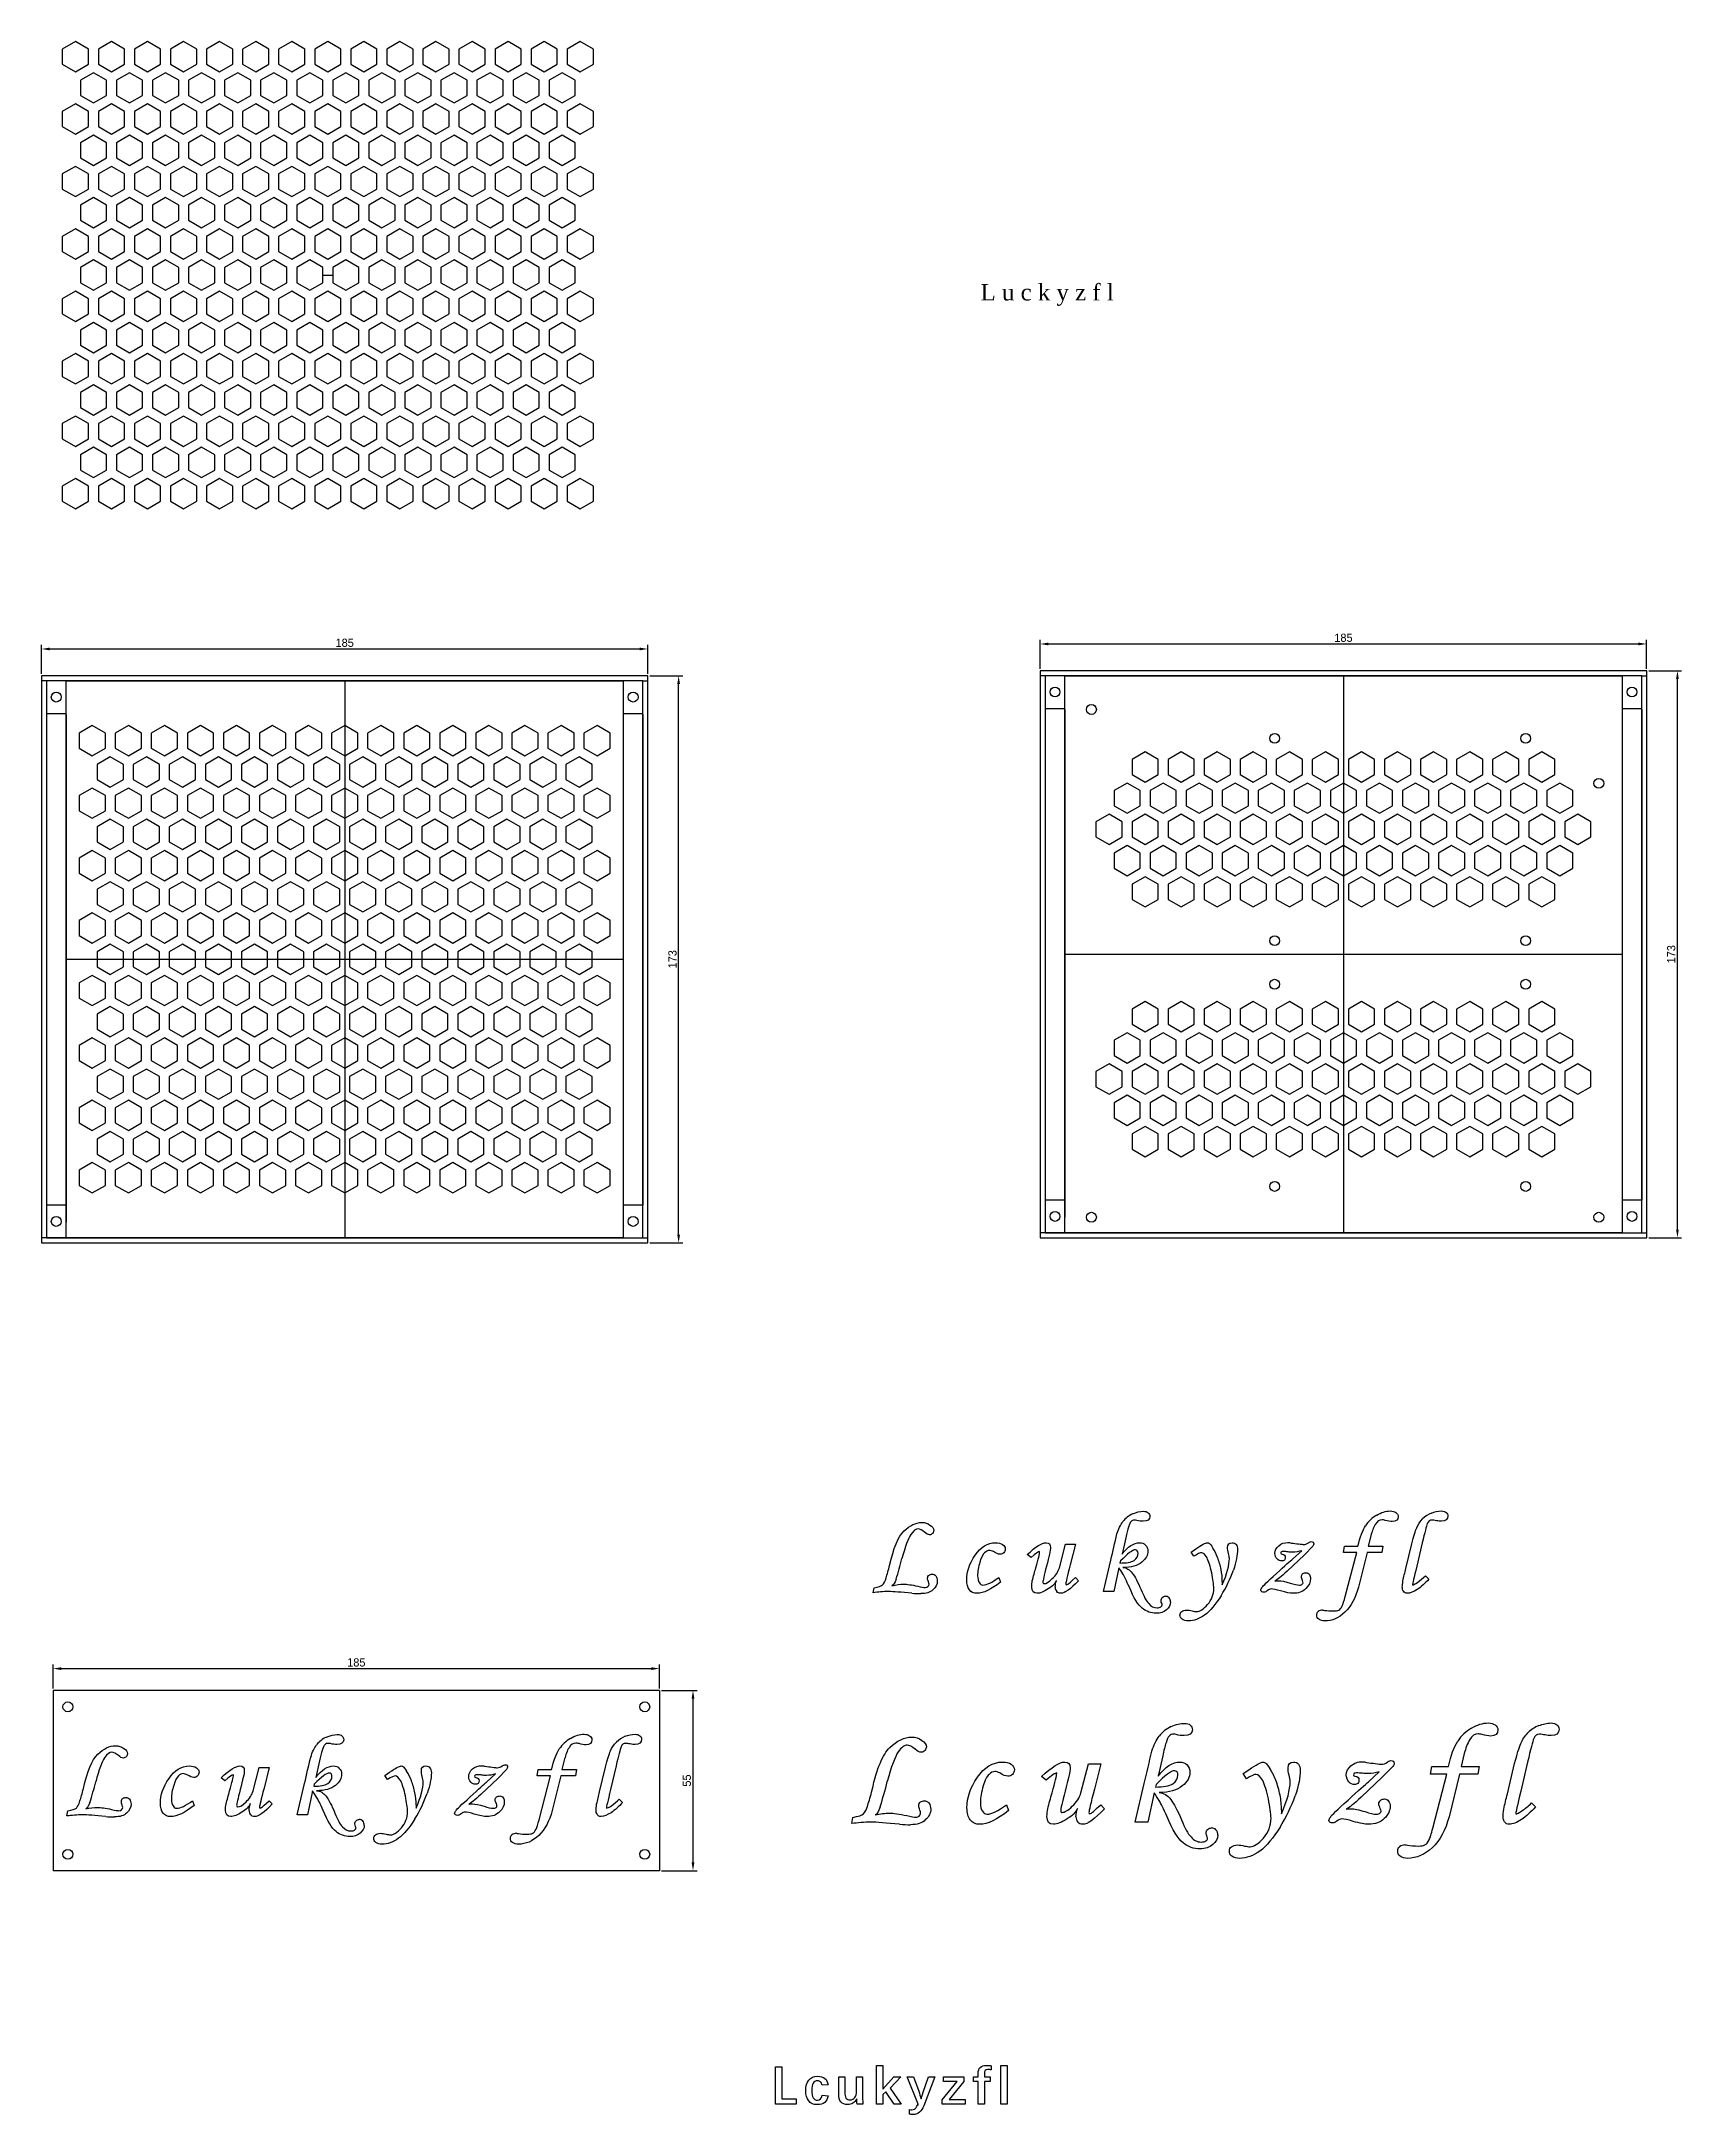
# Model space of a CAD drawing. Header units: millimetres. Extents: x 34 to 5984, y -3597 to 314.
# Drawn here: x 2552 to 3052, y -1233 to -600 of the extents above; entities that cross this region are included whole.
import ezdxf

# ---------------------------------------------------------------- set-up
doc = ezdxf.new("R2010")
doc.units = ezdxf.units.MM
doc.layers.add('PDF_几何图形', color=7, linetype='Continuous', true_color=0x4472c3)
doc.dimstyles.new('ISO-25', dxfattribs={"dimtxt": 2.5, "dimasz": 2.5, "dimexe": 1.25, "dimexo": 0.625, "dimtad": 1, "dimdsep": 46, "dimtxsty": 'Standard', "dimcen": 2.5, "dimadec": 0, "dimazin": 0, "dimtfac": 1, "dimtmove": 0, "dimatfit": 3, "dimfxl": 1, "dimarcsym": 0})

msp = doc.modelspace()

# ---------------------------------------------------------------- texts
at = {"color": 4, "insert": (2838.39, -673.982), "char_height": 5.01696, "attachment_point": 1}
msp.add_mtext_dynamic_manual_height_columns('\\pxtc10,c12;{\\fTimes New Roman|b0|i0|c134|p18;L u c k y z f l}', width=67.11316, gutter_width=12.5, heights=[18.415], dxfattribs=at)

# ---------------------------------------------------------------- blocks, each defined once
blk = doc.blocks.new('*D134')
at = {"color": 0, "lineweight": -2, "transparency": 16777216}
for p, q in [((2551.89, -792.9), (2551.89, -784.09)), ((2736.89, -792.9), (2736.89, -784.09)), ((2554.39, -785.34), (2734.39, -785.34))]:
    blk.add_line(p, q, dxfattribs=at)
at = {"color": 0, "transparency": 16777216}
for points in [[(2554.39, -784.93), (2554.39, -785.76), (2551.89, -785.34)], [(2734.39, -784.93), (2734.39, -785.76), (2736.89, -785.34)]]:
    blk.add_solid(points, dxfattribs=at)
at = {"layer": 'Defpoints', "color": 0, "transparency": 16777216}
for p in [(2736.89, -785.34), (2551.89, -793.52), (2736.89, -793.52)]:
    blk.add_point(p, dxfattribs=at)
at = {"color": 0, "transparency": 16777216, "insert": (2644.39, -783.47), "char_height": 2.5, "attachment_point": 5}
blk.add_mtext('185', dxfattribs=at)
blk = doc.blocks.new('*D135')
at = {"color": 0, "lineweight": -2, "transparency": 16777216}
for p, q in [((2737.52, -793.52), (2747.52, -793.52)), ((2746.27, -964.02), (2746.27, -796.02)), ((2737.52, -966.52), (2747.52, -966.52))]:
    blk.add_line(p, q, dxfattribs=at)
at = {"color": 0, "transparency": 16777216}
for points in [[(2745.86, -796.02), (2746.69, -796.02), (2746.27, -793.52)], [(2745.86, -964.02), (2746.69, -964.02), (2746.27, -966.52)]]:
    blk.add_solid(points, dxfattribs=at)
at = {"layer": 'Defpoints', "color": 0, "transparency": 16777216}
for p in [(2736.89, -793.52), (2746.27, -793.52), (2736.89, -966.52)]:
    blk.add_point(p, dxfattribs=at)
at = {"color": 0, "transparency": 16777216, "insert": (2744.4, -880.02), "char_height": 2.5, "attachment_point": 5, "rotation": 90}
blk.add_mtext('173', dxfattribs=at)
blk = doc.blocks.new('*D138')
at = {"color": 0, "lineweight": -2, "transparency": 16777216}
for p, q in [((2856.59, -791.37), (2856.59, -782.56)), ((2859.09, -783.81), (3039.09, -783.81)), ((3041.59, -791.37), (3041.59, -782.56))]:
    blk.add_line(p, q, dxfattribs=at)
at = {"color": 0, "transparency": 16777216}
for points in [[(2859.09, -783.39), (2859.09, -784.23), (2856.59, -783.81)], [(3039.09, -783.39), (3039.09, -784.23), (3041.59, -783.81)]]:
    blk.add_solid(points, dxfattribs=at)
at = {"layer": 'Defpoints', "color": 0, "transparency": 16777216}
for p in [(3041.59, -783.81), (2856.59, -791.99), (3041.59, -791.99)]:
    blk.add_point(p, dxfattribs=at)
at = {"color": 0, "transparency": 16777216, "insert": (2949.09, -781.93), "char_height": 2.5, "attachment_point": 5}
blk.add_mtext('185', dxfattribs=at)
blk = doc.blocks.new('*D139')
at = {"color": 0, "lineweight": -2, "transparency": 16777216}
for p, q in [((3042.22, -791.99), (3052.23, -791.99)), ((3050.98, -962.49), (3050.98, -794.49)), ((3042.22, -964.99), (3052.23, -964.99))]:
    blk.add_line(p, q, dxfattribs=at)
at = {"color": 0, "transparency": 16777216}
for points in [[(3050.56, -794.49), (3051.39, -794.49), (3050.98, -791.99)], [(3050.56, -962.49), (3051.39, -962.49), (3050.98, -964.99)]]:
    blk.add_solid(points, dxfattribs=at)
at = {"layer": 'Defpoints', "color": 0, "transparency": 16777216}
for p in [(3041.59, -791.99), (3050.98, -791.99), (3041.59, -964.99)]:
    blk.add_point(p, dxfattribs=at)
at = {"color": 0, "transparency": 16777216, "insert": (3049.1, -878.49), "char_height": 2.5, "attachment_point": 5, "rotation": 90}
blk.add_mtext('173', dxfattribs=at)
blk = doc.blocks.new('*D142')
at = {"color": 0, "lineweight": -2, "transparency": 16777216}
for p, q in [((2555.44, -1102.51), (2555.44, -1095.22)), ((2557.94, -1096.47), (2737.94, -1096.47)), ((2740.44, -1102.51), (2740.44, -1095.22))]:
    blk.add_line(p, q, dxfattribs=at)
at = {"color": 0, "transparency": 16777216}
for points in [[(2557.94, -1096.05), (2557.94, -1096.89), (2555.44, -1096.47)], [(2737.94, -1096.05), (2737.94, -1096.89), (2740.44, -1096.47)]]:
    blk.add_solid(points, dxfattribs=at)
at = {"layer": 'Defpoints', "color": 0, "transparency": 16777216}
for p in [(2740.44, -1096.47), (2555.44, -1103.13), (2740.44, -1103.13)]:
    blk.add_point(p, dxfattribs=at)
at = {"color": 0, "transparency": 16777216, "insert": (2647.94, -1094.6), "char_height": 2.5, "attachment_point": 5}
blk.add_mtext('185', dxfattribs=at)
blk = doc.blocks.new('*D143')
at = {"color": 0, "lineweight": -2, "transparency": 16777216}
for p, q in [((2741.07, -1103.13), (2751.9, -1103.13)), ((2750.65, -1105.63), (2750.65, -1155.63)), ((2741.07, -1158.13), (2751.9, -1158.13))]:
    blk.add_line(p, q, dxfattribs=at)
at = {"color": 0, "transparency": 16777216}
for points in [[(2750.24, -1105.63), (2751.07, -1105.63), (2750.65, -1103.13)], [(2750.24, -1155.63), (2751.07, -1155.63), (2750.65, -1158.13)]]:
    blk.add_solid(points, dxfattribs=at)
at = {"layer": 'Defpoints', "color": 0, "transparency": 16777216}
for p in [(2740.44, -1103.13), (2740.44, -1158.13), (2750.65, -1158.13)]:
    blk.add_point(p, dxfattribs=at)
at = {"color": 0, "transparency": 16777216, "insert": (2748.78, -1130.63), "char_height": 2.5, "attachment_point": 5, "rotation": 90}
blk.add_mtext('55', dxfattribs=at)

# ---------------------------------------------------------------- dimensions: what is measured, and where the dimension line sits
at = {"color": 4}
for base, p1, p2, picture, middle in [((2736.892, -785.342), (2551.892, -793.524), (2736.892, -793.524), '*D134', (2644.392, -783.467)), ((3041.594, -783.81), (2856.594, -791.991), (3041.594, -791.991), '*D138', (2949.094, -781.935)), ((2740.443, -1096.471), (2555.443, -1103.132), (2740.443, -1103.132), '*D142', (2647.943, -1094.596))]:
    dim = msp.add_linear_dim(base=base, p1=p1, p2=p2, dimstyle='ISO-25', dxfattribs=at)
    dim.commit()
    dim.dimension.update_dxf_attribs({"geometry": picture, "text_midpoint": middle})
for p1, p2, picture, middle in [((2736.892, -966.524), (2736.892, -793.524), '*D135', (2744.399, -880.024)), ((3041.594, -964.991), (3041.594, -791.991), '*D139', (3049.101, -878.491))]:
    dim = msp.add_aligned_dim(p1=p1, p2=p2, distance=-9.382, dimstyle='ISO-25', dxfattribs=at)
    dim.commit()
    dim.dimension.update_dxf_attribs({"geometry": picture, "text_midpoint": middle})
dim = msp.add_linear_dim(base=(2750.653, -1158.132), p1=(2740.443, -1103.132), p2=(2740.443, -1158.132), angle=90, dimstyle='ISO-25', dxfattribs=at)
dim.commit()
dim.dimension.update_dxf_attribs({"geometry": '*D143', "text_midpoint": (2748.778, -1130.632)})

# ---------------------------------------------------------------- linework, layer by layer
at = {"color": 4}
for p, q in [((2637.751, -671.266), (2640.751, -671.266)), ((2736.892, -793.524), (2551.892, -793.524)), ((2551.892, -793.524), (2551.892, -966.524)), ((2553.392, -795.024), (2551.892, -795.024)), ((2553.392, -795.024), (2553.392, -965.024)), ((2735.392, -795.024), (2553.392, -795.024)), ((2644.392, -795.024), (2644.392, -965.024)), ((2735.392, -965.024), (2735.392, -795.024)), ((2735.392, -795.024), (2736.892, -795.024)), ((2736.892, -966.524), (2736.892, -793.524)), ((2858.094, -793.491), (2856.594, -793.491)), ((2858.094, -793.491), (2858.094, -963.491)), ((3040.094, -793.491), (2858.094, -793.491)), ((2949.094, -793.491), (2949.094, -963.491)), ((3040.094, -963.491), (3040.094, -793.491)), ((3040.094, -793.491), (3041.594, -793.491)), ((2864.094, -878.491), (3034.094, -878.491)), ((2947.594, -878.491), (2950.594, -878.491)), ((2559.392, -880.024), (2729.392, -880.024)), ((2642.892, -880.024), (2645.892, -880.024)), ((2553.392, -965.024), (2551.892, -965.024)), ((2551.892, -966.524), (2736.892, -966.524)), ((2553.392, -965.024), (2735.392, -965.024)), ((2735.392, -965.024), (2736.892, -965.024)), ((2858.094, -963.491), (2856.594, -963.491)), ((2858.094, -963.491), (3040.094, -963.491)), ((3040.094, -963.491), (3041.594, -963.491))]:
    msp.add_line(p, q, dxfattribs=at)
for p, q in [((2553.392, -795.024), (2553.392, -805.024)), ((2559.392, -795.024), (2553.392, -795.024)), ((2559.392, -805.024), (2559.392, -795.024)), ((2729.392, -795.024), (2729.392, -805.024)), ((2735.392, -795.024), (2729.392, -795.024)), ((2735.392, -805.024), (2735.392, -795.024)), ((3041.594, -791.991), (2856.594, -791.991)), ((2856.594, -791.991), (2856.594, -964.991)), ((2858.094, -793.491), (2858.094, -803.491)), ((2864.094, -793.491), (2858.094, -793.491)), ((2864.094, -803.491), (2864.094, -793.491)), ((3034.094, -793.491), (3034.094, -803.491)), ((3040.094, -793.491), (3034.094, -793.491)), ((3040.094, -803.491), (3040.094, -793.491)), ((3041.594, -964.991), (3041.594, -791.991)), ((2553.392, -805.024), (2559.392, -805.024)), ((2553.392, -805.024), (2553.392, -955.024)), ((2559.392, -805.334), (2559.392, -827.894)), ((2559.392, -805.334), (2559.392, -960.274)), ((2729.392, -805.024), (2735.392, -805.024)), ((2735.392, -805.334), (2735.392, -955.024)), ((2858.094, -803.491), (2864.094, -803.491)), ((2858.094, -803.491), (2858.094, -953.491)), ((2864.094, -803.801), (2864.094, -826.361)), ((2864.094, -803.801), (2864.094, -958.741)), ((3034.094, -803.491), (3040.094, -803.491)), ((3040.094, -803.801), (3040.094, -953.491)), ((2553.392, -955.024), (2553.392, -965.024)), ((2559.392, -955.024), (2553.392, -955.024)), ((2559.392, -965.024), (2559.392, -955.024)), ((2729.392, -955.024), (2729.392, -965.024)), ((2735.392, -955.024), (2729.392, -955.024)), ((2735.392, -965.024), (2735.392, -955.024)), ((2858.094, -953.491), (2858.094, -963.491)), ((2864.094, -953.491), (2858.094, -953.491)), ((2864.094, -963.491), (2864.094, -953.491)), ((3034.094, -953.491), (3034.094, -963.491)), ((3040.094, -953.491), (3034.094, -953.491)), ((3040.094, -963.491), (3040.094, -953.491)), ((2559.392, -965.024), (2553.392, -965.024)), ((2553.392, -965.024), (2559.392, -965.024)), ((2729.392, -965.024), (2735.392, -965.024)), ((2856.594, -964.991), (3041.594, -964.991)), ((2864.094, -963.491), (2858.094, -963.491)), ((2858.094, -963.491), (2864.094, -963.491)), ((3034.094, -963.491), (3040.094, -963.491)), ((2740.443, -1103.132), (2555.443, -1103.132)), ((2555.443, -1103.132), (2555.443, -1158.132)), ((2740.443, -1103.132), (2740.443, -1158.132)), ((2740.443, -1158.132), (2555.443, -1158.132))]:
    msp.add_line(p, q)
at = {"color": 1}
for p, q in [((2559.392, -795.024), (2729.392, -795.024)), ((2559.392, -965.024), (2559.392, -795.024)), ((2729.392, -795.024), (2729.392, -965.024)), ((2864.094, -793.491), (3034.094, -793.491)), ((2864.094, -963.491), (2864.094, -793.491)), ((3034.094, -793.491), (3034.094, -963.491)), ((2729.392, -965.024), (2559.392, -965.024)), ((3034.094, -963.491), (2864.094, -963.491))]:
    msp.add_line(p, q, dxfattribs=at)
at = {"color": 242, "true_color": 0xcd2027}
for p, q in [((2795.1, -1226.166), (2795.1, -1221.047)), ((2819.312, -1229.397), (2815.997, -1221.047))]:
    msp.add_line(p, q, dxfattribs=at)
for points in [[(2566.251, -602.273), (2562.251, -599.963), (2558.251, -602.273), (2558.251, -606.892), (2562.251, -609.201), (2566.251, -606.892)], [(2577.251, -602.273), (2573.251, -599.963), (2569.251, -602.273), (2569.251, -606.892), (2573.251, -609.201), (2577.251, -606.892)], [(2588.251, -602.273), (2584.251, -599.963), (2580.251, -602.273), (2580.251, -606.892), (2584.251, -609.201), (2588.251, -606.892)], [(2599.251, -602.273), (2595.251, -599.963), (2591.251, -602.273), (2591.251, -606.892), (2595.251, -609.201), (2599.251, -606.892)], [(2610.251, -602.273), (2606.251, -599.963), (2602.251, -602.273), (2602.251, -606.892), (2606.251, -609.201), (2610.251, -606.892)], [(2621.251, -602.273), (2617.251, -599.963), (2613.251, -602.273), (2613.251, -606.892), (2617.251, -609.201), (2621.251, -606.892)], [(2632.251, -602.273), (2628.251, -599.963), (2624.251, -602.273), (2624.251, -606.892), (2628.251, -609.201), (2632.251, -606.892)], [(2643.251, -602.273), (2639.251, -599.963), (2635.251, -602.273), (2635.251, -606.892), (2639.251, -609.201), (2643.251, -606.892)], [(2654.251, -602.273), (2650.251, -599.963), (2646.251, -602.273), (2646.251, -606.892), (2650.251, -609.201), (2654.251, -606.892)], [(2665.251, -602.273), (2661.251, -599.963), (2657.251, -602.273), (2657.251, -606.892), (2661.251, -609.201), (2665.251, -606.892)], [(2676.251, -602.273), (2672.251, -599.963), (2668.251, -602.273), (2668.251, -606.892), (2672.251, -609.201), (2676.251, -606.892)], [(2687.251, -602.273), (2683.251, -599.963), (2679.251, -602.273), (2679.251, -606.892), (2683.251, -609.201), (2687.251, -606.892)], [(2698.251, -602.273), (2694.251, -599.963), (2690.251, -602.273), (2690.251, -606.892), (2694.251, -609.201), (2698.251, -606.892)], [(2709.251, -602.273), (2705.251, -599.963), (2701.251, -602.273), (2701.251, -606.892), (2705.251, -609.201), (2709.251, -606.892)], [(2720.251, -602.273), (2716.251, -599.963), (2712.251, -602.273), (2712.251, -606.892), (2716.251, -609.201), (2720.251, -606.892)], [(2571.751, -611.799), (2567.751, -609.49), (2563.751, -611.799), (2563.751, -616.418), (2567.751, -618.727), (2571.751, -616.418)], [(2582.751, -611.799), (2578.751, -609.49), (2574.751, -611.799), (2574.751, -616.418), (2578.751, -618.727), (2582.751, -616.418)], [(2593.751, -611.799), (2589.751, -609.49), (2585.751, -611.799), (2585.751, -616.418), (2589.751, -618.727), (2593.751, -616.418)], [(2604.751, -611.799), (2600.751, -609.49), (2596.751, -611.799), (2596.751, -616.418), (2600.751, -618.727), (2604.751, -616.418)], [(2615.751, -611.799), (2611.751, -609.49), (2607.751, -611.799), (2607.751, -616.418), (2611.751, -618.727), (2615.751, -616.418)], [(2626.751, -611.799), (2622.751, -609.49), (2618.751, -611.799), (2618.751, -616.418), (2622.751, -618.727), (2626.751, -616.418)], [(2637.751, -611.799), (2633.751, -609.49), (2629.751, -611.799), (2629.751, -616.418), (2633.751, -618.727), (2637.751, -616.418)], [(2648.751, -611.799), (2644.751, -609.49), (2640.751, -611.799), (2640.751, -616.418), (2644.751, -618.727), (2648.751, -616.418)], [(2659.751, -611.799), (2655.751, -609.49), (2651.751, -611.799), (2651.751, -616.418), (2655.751, -618.727), (2659.751, -616.418)], [(2670.751, -611.799), (2666.751, -609.49), (2662.751, -611.799), (2662.751, -616.418), (2666.751, -618.727), (2670.751, -616.418)], [(2681.751, -611.799), (2677.751, -609.49), (2673.751, -611.799), (2673.751, -616.418), (2677.751, -618.727), (2681.751, -616.418)], [(2692.751, -611.799), (2688.751, -609.49), (2684.751, -611.799), (2684.751, -616.418), (2688.751, -618.727), (2692.751, -616.418)], [(2703.751, -611.799), (2699.751, -609.49), (2695.751, -611.799), (2695.751, -616.418), (2699.751, -618.727), (2703.751, -616.418)], [(2714.751, -611.799), (2710.751, -609.49), (2706.751, -611.799), (2706.751, -616.418), (2710.751, -618.727), (2714.751, -616.418)], [(2566.251, -621.325), (2562.251, -619.016), (2558.251, -621.325), (2558.251, -625.944), (2562.251, -628.254), (2566.251, -625.944)], [(2577.251, -621.325), (2573.251, -619.016), (2569.251, -621.325), (2569.251, -625.944), (2573.251, -628.254), (2577.251, -625.944)], [(2588.251, -621.325), (2584.251, -619.016), (2580.251, -621.325), (2580.251, -625.944), (2584.251, -628.254), (2588.251, -625.944)], [(2599.251, -621.325), (2595.251, -619.016), (2591.251, -621.325), (2591.251, -625.944), (2595.251, -628.254), (2599.251, -625.944)], [(2610.251, -621.325), (2606.251, -619.016), (2602.251, -621.325), (2602.251, -625.944), (2606.251, -628.254), (2610.251, -625.944)], [(2621.251, -621.325), (2617.251, -619.016), (2613.251, -621.325), (2613.251, -625.944), (2617.251, -628.254), (2621.251, -625.944)], [(2632.251, -621.325), (2628.251, -619.016), (2624.251, -621.325), (2624.251, -625.944), (2628.251, -628.254), (2632.251, -625.944)], [(2643.251, -621.325), (2639.251, -619.016), (2635.251, -621.325), (2635.251, -625.944), (2639.251, -628.254), (2643.251, -625.944)], [(2654.251, -621.325), (2650.251, -619.016), (2646.251, -621.325), (2646.251, -625.944), (2650.251, -628.254), (2654.251, -625.944)], [(2665.251, -621.325), (2661.251, -619.016), (2657.251, -621.325), (2657.251, -625.944), (2661.251, -628.254), (2665.251, -625.944)], [(2676.251, -621.325), (2672.251, -619.016), (2668.251, -621.325), (2668.251, -625.944), (2672.251, -628.254), (2676.251, -625.944)], [(2687.251, -621.325), (2683.251, -619.016), (2679.251, -621.325), (2679.251, -625.944), (2683.251, -628.254), (2687.251, -625.944)], [(2698.251, -621.325), (2694.251, -619.016), (2690.251, -621.325), (2690.251, -625.944), (2694.251, -628.254), (2698.251, -625.944)], [(2709.251, -621.325), (2705.251, -619.016), (2701.251, -621.325), (2701.251, -625.944), (2705.251, -628.254), (2709.251, -625.944)], [(2720.251, -621.325), (2716.251, -619.016), (2712.251, -621.325), (2712.251, -625.944), (2716.251, -628.254), (2720.251, -625.944)], [(2571.751, -630.852), (2567.751, -628.542), (2563.751, -630.852), (2563.751, -635.471), (2567.751, -637.78), (2571.751, -635.471)], [(2582.751, -630.852), (2578.751, -628.542), (2574.751, -630.852), (2574.751, -635.471), (2578.751, -637.78), (2582.751, -635.471)], [(2593.751, -630.852), (2589.751, -628.542), (2585.751, -630.852), (2585.751, -635.471), (2589.751, -637.78), (2593.751, -635.471)], [(2604.751, -630.852), (2600.751, -628.542), (2596.751, -630.852), (2596.751, -635.471), (2600.751, -637.78), (2604.751, -635.471)], [(2615.751, -630.852), (2611.751, -628.542), (2607.751, -630.852), (2607.751, -635.471), (2611.751, -637.78), (2615.751, -635.471)], [(2626.751, -630.852), (2622.751, -628.542), (2618.751, -630.852), (2618.751, -635.471), (2622.751, -637.78), (2626.751, -635.471)], [(2637.751, -630.852), (2633.751, -628.542), (2629.751, -630.852), (2629.751, -635.471), (2633.751, -637.78), (2637.751, -635.471)], [(2648.751, -630.852), (2644.751, -628.542), (2640.751, -630.852), (2640.751, -635.471), (2644.751, -637.78), (2648.751, -635.471)], [(2659.751, -630.852), (2655.751, -628.542), (2651.751, -630.852), (2651.751, -635.471), (2655.751, -637.78), (2659.751, -635.471)], [(2670.751, -630.852), (2666.751, -628.542), (2662.751, -630.852), (2662.751, -635.471), (2666.751, -637.78), (2670.751, -635.471)], [(2681.751, -630.852), (2677.751, -628.542), (2673.751, -630.852), (2673.751, -635.471), (2677.751, -637.78), (2681.751, -635.471)], [(2692.751, -630.852), (2688.751, -628.542), (2684.751, -630.852), (2684.751, -635.471), (2688.751, -637.78), (2692.751, -635.471)], [(2703.751, -630.852), (2699.751, -628.542), (2695.751, -630.852), (2695.751, -635.471), (2699.751, -637.78), (2703.751, -635.471)], [(2714.751, -630.852), (2710.751, -628.542), (2706.751, -630.852), (2706.751, -635.471), (2710.751, -637.78), (2714.751, -635.471)], [(2566.251, -640.378), (2562.251, -638.069), (2558.251, -640.378), (2558.251, -644.997), (2562.251, -647.306), (2566.251, -644.997)], [(2577.251, -640.378), (2573.251, -638.069), (2569.251, -640.378), (2569.251, -644.997), (2573.251, -647.306), (2577.251, -644.997)], [(2588.251, -640.378), (2584.251, -638.069), (2580.251, -640.378), (2580.251, -644.997), (2584.251, -647.306), (2588.251, -644.997)], [(2599.251, -640.378), (2595.251, -638.069), (2591.251, -640.378), (2591.251, -644.997), (2595.251, -647.306), (2599.251, -644.997)], [(2610.251, -640.378), (2606.251, -638.069), (2602.251, -640.378), (2602.251, -644.997), (2606.251, -647.306), (2610.251, -644.997)], [(2621.251, -640.378), (2617.251, -638.069), (2613.251, -640.378), (2613.251, -644.997), (2617.251, -647.306), (2621.251, -644.997)], [(2632.251, -640.378), (2628.251, -638.069), (2624.251, -640.378), (2624.251, -644.997), (2628.251, -647.306), (2632.251, -644.997)], [(2643.251, -640.378), (2639.251, -638.069), (2635.251, -640.378), (2635.251, -644.997), (2639.251, -647.306), (2643.251, -644.997)], [(2654.251, -640.378), (2650.251, -638.069), (2646.251, -640.378), (2646.251, -644.997), (2650.251, -647.306), (2654.251, -644.997)], [(2665.251, -640.378), (2661.251, -638.069), (2657.251, -640.378), (2657.251, -644.997), (2661.251, -647.306), (2665.251, -644.997)], [(2676.251, -640.378), (2672.251, -638.069), (2668.251, -640.378), (2668.251, -644.997), (2672.251, -647.306), (2676.251, -644.997)], [(2687.251, -640.378), (2683.251, -638.069), (2679.251, -640.378), (2679.251, -644.997), (2683.251, -647.306), (2687.251, -644.997)], [(2698.251, -640.378), (2694.251, -638.069), (2690.251, -640.378), (2690.251, -644.997), (2694.251, -647.306), (2698.251, -644.997)], [(2709.251, -640.378), (2705.251, -638.069), (2701.251, -640.378), (2701.251, -644.997), (2705.251, -647.306), (2709.251, -644.997)], [(2720.251, -640.378), (2716.251, -638.069), (2712.251, -640.378), (2712.251, -644.997), (2716.251, -647.306), (2720.251, -644.997)], [(2571.751, -649.904), (2567.751, -647.595), (2563.751, -649.904), (2563.751, -654.523), (2567.751, -656.832), (2571.751, -654.523)], [(2582.751, -649.904), (2578.751, -647.595), (2574.751, -649.904), (2574.751, -654.523), (2578.751, -656.832), (2582.751, -654.523)], [(2593.751, -649.904), (2589.751, -647.595), (2585.751, -649.904), (2585.751, -654.523), (2589.751, -656.832), (2593.751, -654.523)], [(2604.751, -649.904), (2600.751, -647.595), (2596.751, -649.904), (2596.751, -654.523), (2600.751, -656.832), (2604.751, -654.523)], [(2615.751, -649.904), (2611.751, -647.595), (2607.751, -649.904), (2607.751, -654.523), (2611.751, -656.832), (2615.751, -654.523)], [(2626.751, -649.904), (2622.751, -647.595), (2618.751, -649.904), (2618.751, -654.523), (2622.751, -656.832), (2626.751, -654.523)], [(2637.751, -649.904), (2633.751, -647.595), (2629.751, -649.904), (2629.751, -654.523), (2633.751, -656.832), (2637.751, -654.523)], [(2648.751, -649.904), (2644.751, -647.595), (2640.751, -649.904), (2640.751, -654.523), (2644.751, -656.832), (2648.751, -654.523)], [(2659.751, -649.904), (2655.751, -647.595), (2651.751, -649.904), (2651.751, -654.523), (2655.751, -656.832), (2659.751, -654.523)], [(2670.751, -649.904), (2666.751, -647.595), (2662.751, -649.904), (2662.751, -654.523), (2666.751, -656.832), (2670.751, -654.523)], [(2681.751, -649.904), (2677.751, -647.595), (2673.751, -649.904), (2673.751, -654.523), (2677.751, -656.832), (2681.751, -654.523)], [(2692.751, -649.904), (2688.751, -647.595), (2684.751, -649.904), (2684.751, -654.523), (2688.751, -656.832), (2692.751, -654.523)], [(2703.751, -649.904), (2699.751, -647.595), (2695.751, -649.904), (2695.751, -654.523), (2699.751, -656.832), (2703.751, -654.523)], [(2714.751, -649.904), (2710.751, -647.595), (2706.751, -649.904), (2706.751, -654.523), (2710.751, -656.832), (2714.751, -654.523)], [(2566.251, -659.431), (2562.251, -657.121), (2558.251, -659.431), (2558.251, -664.049), (2562.251, -666.359), (2566.251, -664.049)], [(2577.251, -659.431), (2573.251, -657.121), (2569.251, -659.431), (2569.251, -664.049), (2573.251, -666.359), (2577.251, -664.049)], [(2588.251, -659.431), (2584.251, -657.121), (2580.251, -659.431), (2580.251, -664.049), (2584.251, -666.359), (2588.251, -664.049)], [(2599.251, -659.431), (2595.251, -657.121), (2591.251, -659.431), (2591.251, -664.049), (2595.251, -666.359), (2599.251, -664.049)], [(2610.251, -659.431), (2606.251, -657.121), (2602.251, -659.431), (2602.251, -664.049), (2606.251, -666.359), (2610.251, -664.049)], [(2621.251, -659.431), (2617.251, -657.121), (2613.251, -659.431), (2613.251, -664.049), (2617.251, -666.359), (2621.251, -664.049)], [(2632.251, -659.431), (2628.251, -657.121), (2624.251, -659.431), (2624.251, -664.049), (2628.251, -666.359), (2632.251, -664.049)], [(2643.251, -659.431), (2639.251, -657.121), (2635.251, -659.431), (2635.251, -664.049), (2639.251, -666.359), (2643.251, -664.049)], [(2654.251, -659.431), (2650.251, -657.121), (2646.251, -659.431), (2646.251, -664.049), (2650.251, -666.359), (2654.251, -664.049)], [(2665.251, -659.431), (2661.251, -657.121), (2657.251, -659.431), (2657.251, -664.049), (2661.251, -666.359), (2665.251, -664.049)], [(2676.251, -659.431), (2672.251, -657.121), (2668.251, -659.431), (2668.251, -664.049), (2672.251, -666.359), (2676.251, -664.049)], [(2687.251, -659.431), (2683.251, -657.121), (2679.251, -659.431), (2679.251, -664.049), (2683.251, -666.359), (2687.251, -664.049)], [(2698.251, -659.431), (2694.251, -657.121), (2690.251, -659.431), (2690.251, -664.049), (2694.251, -666.359), (2698.251, -664.049)], [(2709.251, -659.431), (2705.251, -657.121), (2701.251, -659.431), (2701.251, -664.049), (2705.251, -666.359), (2709.251, -664.049)], [(2720.251, -659.431), (2716.251, -657.121), (2712.251, -659.431), (2712.251, -664.049), (2716.251, -666.359), (2720.251, -664.049)], [(2571.751, -668.957), (2567.751, -666.647), (2563.751, -668.957), (2563.751, -673.576), (2567.751, -675.885), (2571.751, -673.576)], [(2582.751, -668.957), (2578.751, -666.647), (2574.751, -668.957), (2574.751, -673.576), (2578.751, -675.885), (2582.751, -673.576)], [(2593.751, -668.957), (2589.751, -666.647), (2585.751, -668.957), (2585.751, -673.576), (2589.751, -675.885), (2593.751, -673.576)], [(2604.751, -668.957), (2600.751, -666.647), (2596.751, -668.957), (2596.751, -673.576), (2600.751, -675.885), (2604.751, -673.576)], [(2615.751, -668.957), (2611.751, -666.647), (2607.751, -668.957), (2607.751, -673.576), (2611.751, -675.885), (2615.751, -673.576)], [(2626.751, -668.957), (2622.751, -666.647), (2618.751, -668.957), (2618.751, -673.576), (2622.751, -675.885), (2626.751, -673.576)], [(2637.751, -668.957), (2633.751, -666.647), (2629.751, -668.957), (2629.751, -673.576), (2633.751, -675.885), (2637.751, -673.576)], [(2648.751, -668.957), (2644.751, -666.647), (2640.751, -668.957), (2640.751, -673.576), (2644.751, -675.885), (2648.751, -673.576)], [(2659.751, -668.957), (2655.751, -666.647), (2651.751, -668.957), (2651.751, -673.576), (2655.751, -675.885), (2659.751, -673.576)], [(2670.751, -668.957), (2666.751, -666.647), (2662.751, -668.957), (2662.751, -673.576), (2666.751, -675.885), (2670.751, -673.576)], [(2681.751, -668.957), (2677.751, -666.647), (2673.751, -668.957), (2673.751, -673.576), (2677.751, -675.885), (2681.751, -673.576)], [(2692.751, -668.957), (2688.751, -666.647), (2684.751, -668.957), (2684.751, -673.576), (2688.751, -675.885), (2692.751, -673.576)], [(2703.751, -668.957), (2699.751, -666.647), (2695.751, -668.957), (2695.751, -673.576), (2699.751, -675.885), (2703.751, -673.576)], [(2714.751, -668.957), (2710.751, -666.647), (2706.751, -668.957), (2706.751, -673.576), (2710.751, -675.885), (2714.751, -673.576)], [(2566.251, -678.483), (2562.251, -676.174), (2558.251, -678.483), (2558.251, -683.102), (2562.251, -685.411), (2566.251, -683.102)], [(2577.251, -678.483), (2573.251, -676.174), (2569.251, -678.483), (2569.251, -683.102), (2573.251, -685.411), (2577.251, -683.102)], [(2588.251, -678.483), (2584.251, -676.174), (2580.251, -678.483), (2580.251, -683.102), (2584.251, -685.411), (2588.251, -683.102)], [(2599.251, -678.483), (2595.251, -676.174), (2591.251, -678.483), (2591.251, -683.102), (2595.251, -685.411), (2599.251, -683.102)], [(2610.251, -678.483), (2606.251, -676.174), (2602.251, -678.483), (2602.251, -683.102), (2606.251, -685.411), (2610.251, -683.102)], [(2621.251, -678.483), (2617.251, -676.174), (2613.251, -678.483), (2613.251, -683.102), (2617.251, -685.411), (2621.251, -683.102)], [(2632.251, -678.483), (2628.251, -676.174), (2624.251, -678.483), (2624.251, -683.102), (2628.251, -685.411), (2632.251, -683.102)], [(2643.251, -678.483), (2639.251, -676.174), (2635.251, -678.483), (2635.251, -683.102), (2639.251, -685.411), (2643.251, -683.102)], [(2654.251, -678.483), (2650.251, -676.174), (2646.251, -678.483), (2646.251, -683.102), (2650.251, -685.411), (2654.251, -683.102)], [(2665.251, -678.483), (2661.251, -676.174), (2657.251, -678.483), (2657.251, -683.102), (2661.251, -685.411), (2665.251, -683.102)], [(2676.251, -678.483), (2672.251, -676.174), (2668.251, -678.483), (2668.251, -683.102), (2672.251, -685.411), (2676.251, -683.102)], [(2687.251, -678.483), (2683.251, -676.174), (2679.251, -678.483), (2679.251, -683.102), (2683.251, -685.411), (2687.251, -683.102)], [(2698.251, -678.483), (2694.251, -676.174), (2690.251, -678.483), (2690.251, -683.102), (2694.251, -685.411), (2698.251, -683.102)], [(2709.251, -678.483), (2705.251, -676.174), (2701.251, -678.483), (2701.251, -683.102), (2705.251, -685.411), (2709.251, -683.102)], [(2720.251, -678.483), (2716.251, -676.174), (2712.251, -678.483), (2712.251, -683.102), (2716.251, -685.411), (2720.251, -683.102)], [(2571.751, -688.009), (2567.751, -685.7), (2563.751, -688.009), (2563.751, -692.628), (2567.751, -694.938), (2571.751, -692.628)], [(2582.751, -688.009), (2578.751, -685.7), (2574.751, -688.009), (2574.751, -692.628), (2578.751, -694.938), (2582.751, -692.628)], [(2593.751, -688.009), (2589.751, -685.7), (2585.751, -688.009), (2585.751, -692.628), (2589.751, -694.938), (2593.751, -692.628)], [(2604.751, -688.009), (2600.751, -685.7), (2596.751, -688.009), (2596.751, -692.628), (2600.751, -694.938), (2604.751, -692.628)], [(2615.751, -688.009), (2611.751, -685.7), (2607.751, -688.009), (2607.751, -692.628), (2611.751, -694.938), (2615.751, -692.628)], [(2626.751, -688.009), (2622.751, -685.7), (2618.751, -688.009), (2618.751, -692.628), (2622.751, -694.938), (2626.751, -692.628)], [(2637.751, -688.009), (2633.751, -685.7), (2629.751, -688.009), (2629.751, -692.628), (2633.751, -694.938), (2637.751, -692.628)], [(2648.751, -688.009), (2644.751, -685.7), (2640.751, -688.009), (2640.751, -692.628), (2644.751, -694.938), (2648.751, -692.628)], [(2659.751, -688.009), (2655.751, -685.7), (2651.751, -688.009), (2651.751, -692.628), (2655.751, -694.938), (2659.751, -692.628)], [(2670.751, -688.009), (2666.751, -685.7), (2662.751, -688.009), (2662.751, -692.628), (2666.751, -694.938), (2670.751, -692.628)], [(2681.751, -688.009), (2677.751, -685.7), (2673.751, -688.009), (2673.751, -692.628), (2677.751, -694.938), (2681.751, -692.628)], [(2692.751, -688.009), (2688.751, -685.7), (2684.751, -688.009), (2684.751, -692.628), (2688.751, -694.938), (2692.751, -692.628)], [(2703.751, -688.009), (2699.751, -685.7), (2695.751, -688.009), (2695.751, -692.628), (2699.751, -694.938), (2703.751, -692.628)], [(2714.751, -688.009), (2710.751, -685.7), (2706.751, -688.009), (2706.751, -692.628), (2710.751, -694.938), (2714.751, -692.628)], [(2566.251, -697.536), (2562.251, -695.226), (2558.251, -697.536), (2558.251, -702.154), (2562.251, -704.464), (2566.251, -702.154)], [(2577.251, -697.536), (2573.251, -695.226), (2569.251, -697.536), (2569.251, -702.154), (2573.251, -704.464), (2577.251, -702.154)], [(2588.251, -697.536), (2584.251, -695.226), (2580.251, -697.536), (2580.251, -702.154), (2584.251, -704.464), (2588.251, -702.154)], [(2599.251, -697.536), (2595.251, -695.226), (2591.251, -697.536), (2591.251, -702.154), (2595.251, -704.464), (2599.251, -702.154)], [(2610.251, -697.536), (2606.251, -695.226), (2602.251, -697.536), (2602.251, -702.154), (2606.251, -704.464), (2610.251, -702.154)], [(2621.251, -697.536), (2617.251, -695.226), (2613.251, -697.536), (2613.251, -702.154), (2617.251, -704.464), (2621.251, -702.154)], [(2632.251, -697.536), (2628.251, -695.226), (2624.251, -697.536), (2624.251, -702.154), (2628.251, -704.464), (2632.251, -702.154)], [(2643.251, -697.536), (2639.251, -695.226), (2635.251, -697.536), (2635.251, -702.154), (2639.251, -704.464), (2643.251, -702.154)], [(2654.251, -697.536), (2650.251, -695.226), (2646.251, -697.536), (2646.251, -702.154), (2650.251, -704.464), (2654.251, -702.154)], [(2665.251, -697.536), (2661.251, -695.226), (2657.251, -697.536), (2657.251, -702.154), (2661.251, -704.464), (2665.251, -702.154)], [(2676.251, -697.536), (2672.251, -695.226), (2668.251, -697.536), (2668.251, -702.154), (2672.251, -704.464), (2676.251, -702.154)], [(2687.251, -697.536), (2683.251, -695.226), (2679.251, -697.536), (2679.251, -702.154), (2683.251, -704.464), (2687.251, -702.154)], [(2698.251, -697.536), (2694.251, -695.226), (2690.251, -697.536), (2690.251, -702.154), (2694.251, -704.464), (2698.251, -702.154)], [(2709.251, -697.536), (2705.251, -695.226), (2701.251, -697.536), (2701.251, -702.154), (2705.251, -704.464), (2709.251, -702.154)], [(2720.251, -697.536), (2716.251, -695.226), (2712.251, -697.536), (2712.251, -702.154), (2716.251, -704.464), (2720.251, -702.154)], [(2571.751, -707.062), (2567.751, -704.753), (2563.751, -707.062), (2563.751, -711.681), (2567.751, -713.99), (2571.751, -711.681)], [(2582.751, -707.062), (2578.751, -704.753), (2574.751, -707.062), (2574.751, -711.681), (2578.751, -713.99), (2582.751, -711.681)], [(2593.751, -707.062), (2589.751, -704.753), (2585.751, -707.062), (2585.751, -711.681), (2589.751, -713.99), (2593.751, -711.681)], [(2604.751, -707.062), (2600.751, -704.753), (2596.751, -707.062), (2596.751, -711.681), (2600.751, -713.99), (2604.751, -711.681)], [(2615.751, -707.062), (2611.751, -704.753), (2607.751, -707.062), (2607.751, -711.681), (2611.751, -713.99), (2615.751, -711.681)], [(2626.751, -707.062), (2622.751, -704.753), (2618.751, -707.062), (2618.751, -711.681), (2622.751, -713.99), (2626.751, -711.681)], [(2637.751, -707.062), (2633.751, -704.753), (2629.751, -707.062), (2629.751, -711.681), (2633.751, -713.99), (2637.751, -711.681)], [(2648.751, -707.062), (2644.751, -704.753), (2640.751, -707.062), (2640.751, -711.681), (2644.751, -713.99), (2648.751, -711.681)], [(2659.751, -707.062), (2655.751, -704.753), (2651.751, -707.062), (2651.751, -711.681), (2655.751, -713.99), (2659.751, -711.681)], [(2670.751, -707.062), (2666.751, -704.753), (2662.751, -707.062), (2662.751, -711.681), (2666.751, -713.99), (2670.751, -711.681)], [(2681.751, -707.062), (2677.751, -704.753), (2673.751, -707.062), (2673.751, -711.681), (2677.751, -713.99), (2681.751, -711.681)], [(2692.751, -707.062), (2688.751, -704.753), (2684.751, -707.062), (2684.751, -711.681), (2688.751, -713.99), (2692.751, -711.681)], [(2703.751, -707.062), (2699.751, -704.753), (2695.751, -707.062), (2695.751, -711.681), (2699.751, -713.99), (2703.751, -711.681)], [(2714.751, -707.062), (2710.751, -704.753), (2706.751, -707.062), (2706.751, -711.681), (2710.751, -713.99), (2714.751, -711.681)], [(2566.251, -716.588), (2562.251, -714.279), (2558.251, -716.588), (2558.251, -721.207), (2562.251, -723.516), (2566.251, -721.207)], [(2577.251, -716.588), (2573.251, -714.279), (2569.251, -716.588), (2569.251, -721.207), (2573.251, -723.516), (2577.251, -721.207)], [(2588.251, -716.588), (2584.251, -714.279), (2580.251, -716.588), (2580.251, -721.207), (2584.251, -723.516), (2588.251, -721.207)], [(2599.251, -716.588), (2595.251, -714.279), (2591.251, -716.588), (2591.251, -721.207), (2595.251, -723.516), (2599.251, -721.207)], [(2610.251, -716.588), (2606.251, -714.279), (2602.251, -716.588), (2602.251, -721.207), (2606.251, -723.516), (2610.251, -721.207)], [(2621.251, -716.588), (2617.251, -714.279), (2613.251, -716.588), (2613.251, -721.207), (2617.251, -723.516), (2621.251, -721.207)], [(2632.251, -716.588), (2628.251, -714.279), (2624.251, -716.588), (2624.251, -721.207), (2628.251, -723.516), (2632.251, -721.207)], [(2643.251, -716.588), (2639.251, -714.279), (2635.251, -716.588), (2635.251, -721.207), (2639.251, -723.516), (2643.251, -721.207)], [(2654.251, -716.588), (2650.251, -714.279), (2646.251, -716.588), (2646.251, -721.207), (2650.251, -723.516), (2654.251, -721.207)], [(2665.251, -716.588), (2661.251, -714.279), (2657.251, -716.588), (2657.251, -721.207), (2661.251, -723.516), (2665.251, -721.207)], [(2676.251, -716.588), (2672.251, -714.279), (2668.251, -716.588), (2668.251, -721.207), (2672.251, -723.516), (2676.251, -721.207)], [(2687.251, -716.588), (2683.251, -714.279), (2679.251, -716.588), (2679.251, -721.207), (2683.251, -723.516), (2687.251, -721.207)], [(2698.251, -716.588), (2694.251, -714.279), (2690.251, -716.588), (2690.251, -721.207), (2694.251, -723.516), (2698.251, -721.207)], [(2709.251, -716.588), (2705.251, -714.279), (2701.251, -716.588), (2701.251, -721.207), (2705.251, -723.516), (2709.251, -721.207)], [(2720.251, -716.588), (2716.251, -714.279), (2712.251, -716.588), (2712.251, -721.207), (2716.251, -723.516), (2720.251, -721.207)], [(2571.751, -726.115), (2567.751, -723.805), (2563.751, -726.115), (2563.751, -730.733), (2567.751, -733.043), (2571.751, -730.733)], [(2582.751, -726.115), (2578.751, -723.805), (2574.751, -726.115), (2574.751, -730.733), (2578.751, -733.043), (2582.751, -730.733)], [(2593.751, -726.115), (2589.751, -723.805), (2585.751, -726.115), (2585.751, -730.733), (2589.751, -733.043), (2593.751, -730.733)], [(2604.751, -726.115), (2600.751, -723.805), (2596.751, -726.115), (2596.751, -730.733), (2600.751, -733.043), (2604.751, -730.733)], [(2615.751, -726.115), (2611.751, -723.805), (2607.751, -726.115), (2607.751, -730.733), (2611.751, -733.043), (2615.751, -730.733)], [(2626.751, -726.115), (2622.751, -723.805), (2618.751, -726.115), (2618.751, -730.733), (2622.751, -733.043), (2626.751, -730.733)], [(2637.751, -726.115), (2633.751, -723.805), (2629.751, -726.115), (2629.751, -730.733), (2633.751, -733.043), (2637.751, -730.733)], [(2648.751, -726.115), (2644.751, -723.805), (2640.751, -726.115), (2640.751, -730.733), (2644.751, -733.043), (2648.751, -730.733)], [(2659.751, -726.115), (2655.751, -723.805), (2651.751, -726.115), (2651.751, -730.733), (2655.751, -733.043), (2659.751, -730.733)], [(2670.751, -726.115), (2666.751, -723.805), (2662.751, -726.115), (2662.751, -730.733), (2666.751, -733.043), (2670.751, -730.733)], [(2681.751, -726.115), (2677.751, -723.805), (2673.751, -726.115), (2673.751, -730.733), (2677.751, -733.043), (2681.751, -730.733)], [(2692.751, -726.115), (2688.751, -723.805), (2684.751, -726.115), (2684.751, -730.733), (2688.751, -733.043), (2692.751, -730.733)], [(2703.751, -726.115), (2699.751, -723.805), (2695.751, -726.115), (2695.751, -730.733), (2699.751, -733.043), (2703.751, -730.733)], [(2714.751, -726.115), (2710.751, -723.805), (2706.751, -726.115), (2706.751, -730.733), (2710.751, -733.043), (2714.751, -730.733)], [(2566.251, -735.641), (2562.251, -733.331), (2558.251, -735.641), (2558.251, -740.26), (2562.251, -742.569), (2566.251, -740.26)], [(2577.251, -735.641), (2573.251, -733.331), (2569.251, -735.641), (2569.251, -740.26), (2573.251, -742.569), (2577.251, -740.26)], [(2588.251, -735.641), (2584.251, -733.331), (2580.251, -735.641), (2580.251, -740.26), (2584.251, -742.569), (2588.251, -740.26)], [(2599.251, -735.641), (2595.251, -733.331), (2591.251, -735.641), (2591.251, -740.26), (2595.251, -742.569), (2599.251, -740.26)], [(2610.251, -735.641), (2606.251, -733.331), (2602.251, -735.641), (2602.251, -740.26), (2606.251, -742.569), (2610.251, -740.26)], [(2621.251, -735.641), (2617.251, -733.331), (2613.251, -735.641), (2613.251, -740.26), (2617.251, -742.569), (2621.251, -740.26)], [(2632.251, -735.641), (2628.251, -733.331), (2624.251, -735.641), (2624.251, -740.26), (2628.251, -742.569), (2632.251, -740.26)], [(2643.251, -735.641), (2639.251, -733.331), (2635.251, -735.641), (2635.251, -740.26), (2639.251, -742.569), (2643.251, -740.26)], [(2654.251, -735.641), (2650.251, -733.331), (2646.251, -735.641), (2646.251, -740.26), (2650.251, -742.569), (2654.251, -740.26)], [(2665.251, -735.641), (2661.251, -733.331), (2657.251, -735.641), (2657.251, -740.26), (2661.251, -742.569), (2665.251, -740.26)], [(2676.251, -735.641), (2672.251, -733.331), (2668.251, -735.641), (2668.251, -740.26), (2672.251, -742.569), (2676.251, -740.26)], [(2687.251, -735.641), (2683.251, -733.331), (2679.251, -735.641), (2679.251, -740.26), (2683.251, -742.569), (2687.251, -740.26)], [(2698.251, -735.641), (2694.251, -733.331), (2690.251, -735.641), (2690.251, -740.26), (2694.251, -742.569), (2698.251, -740.26)], [(2709.251, -735.641), (2705.251, -733.331), (2701.251, -735.641), (2701.251, -740.26), (2705.251, -742.569), (2709.251, -740.26)], [(2720.251, -735.641), (2716.251, -733.331), (2712.251, -735.641), (2712.251, -740.26), (2716.251, -742.569), (2720.251, -740.26)], [(2571.392, -811.03), (2567.392, -808.721), (2563.392, -811.03), (2563.392, -815.649), (2567.392, -817.958), (2571.392, -815.649)], [(2582.392, -811.03), (2578.392, -808.721), (2574.392, -811.03), (2574.392, -815.649), (2578.392, -817.958), (2582.392, -815.649)], [(2593.392, -811.03), (2589.392, -808.721), (2585.392, -811.03), (2585.392, -815.649), (2589.392, -817.958), (2593.392, -815.649)], [(2604.392, -811.03), (2600.392, -808.721), (2596.392, -811.03), (2596.392, -815.649), (2600.392, -817.958), (2604.392, -815.649)], [(2615.392, -811.03), (2611.392, -808.721), (2607.392, -811.03), (2607.392, -815.649), (2611.392, -817.958), (2615.392, -815.649)], [(2626.392, -811.03), (2622.392, -808.721), (2618.392, -811.03), (2618.392, -815.649), (2622.392, -817.958), (2626.392, -815.649)], [(2637.392, -811.03), (2633.392, -808.721), (2629.392, -811.03), (2629.392, -815.649), (2633.392, -817.958), (2637.392, -815.649)], [(2648.392, -811.03), (2644.392, -808.721), (2640.392, -811.03), (2640.392, -815.649), (2644.392, -817.958), (2648.392, -815.649)], [(2659.392, -811.03), (2655.392, -808.721), (2651.392, -811.03), (2651.392, -815.649), (2655.392, -817.958), (2659.392, -815.649)], [(2670.392, -811.03), (2666.392, -808.721), (2662.392, -811.03), (2662.392, -815.649), (2666.392, -817.958), (2670.392, -815.649)], [(2681.392, -811.03), (2677.392, -808.721), (2673.392, -811.03), (2673.392, -815.649), (2677.392, -817.958), (2681.392, -815.649)], [(2692.392, -811.03), (2688.392, -808.721), (2684.392, -811.03), (2684.392, -815.649), (2688.392, -817.958), (2692.392, -815.649)], [(2703.392, -811.03), (2699.392, -808.721), (2695.392, -811.03), (2695.392, -815.649), (2699.392, -817.958), (2703.392, -815.649)], [(2714.392, -811.03), (2710.392, -808.721), (2706.392, -811.03), (2706.392, -815.649), (2710.392, -817.958), (2714.392, -815.649)], [(2725.392, -811.03), (2721.392, -808.721), (2717.392, -811.03), (2717.392, -815.649), (2721.392, -817.958), (2725.392, -815.649)], [(2576.892, -820.556), (2572.892, -818.247), (2568.892, -820.556), (2568.892, -825.175), (2572.892, -827.485), (2576.892, -825.175)], [(2587.892, -820.556), (2583.892, -818.247), (2579.892, -820.556), (2579.892, -825.175), (2583.892, -827.485), (2587.892, -825.175)], [(2598.892, -820.556), (2594.892, -818.247), (2590.892, -820.556), (2590.892, -825.175), (2594.892, -827.485), (2598.892, -825.175)], [(2609.892, -820.556), (2605.892, -818.247), (2601.892, -820.556), (2601.892, -825.175), (2605.892, -827.485), (2609.892, -825.175)], [(2620.892, -820.556), (2616.892, -818.247), (2612.892, -820.556), (2612.892, -825.175), (2616.892, -827.485), (2620.892, -825.175)], [(2631.892, -820.556), (2627.892, -818.247), (2623.892, -820.556), (2623.892, -825.175), (2627.892, -827.485), (2631.892, -825.175)], [(2642.892, -820.556), (2638.892, -818.247), (2634.892, -820.556), (2634.892, -825.175), (2638.892, -827.485), (2642.892, -825.175)], [(2653.892, -820.556), (2649.892, -818.247), (2645.892, -820.556), (2645.892, -825.175), (2649.892, -827.485), (2653.892, -825.175)], [(2664.892, -820.556), (2660.892, -818.247), (2656.892, -820.556), (2656.892, -825.175), (2660.892, -827.485), (2664.892, -825.175)], [(2675.892, -820.556), (2671.892, -818.247), (2667.892, -820.556), (2667.892, -825.175), (2671.892, -827.485), (2675.892, -825.175)], [(2686.892, -820.556), (2682.892, -818.247), (2678.892, -820.556), (2678.892, -825.175), (2682.892, -827.485), (2686.892, -825.175)], [(2697.892, -820.556), (2693.892, -818.247), (2689.892, -820.556), (2689.892, -825.175), (2693.892, -827.485), (2697.892, -825.175)], [(2708.892, -820.556), (2704.892, -818.247), (2700.892, -820.556), (2700.892, -825.175), (2704.892, -827.485), (2708.892, -825.175)], [(2719.892, -820.556), (2715.892, -818.247), (2711.892, -820.556), (2711.892, -825.175), (2715.892, -827.485), (2719.892, -825.175)], [(2892.594, -819.024), (2888.594, -816.715), (2884.594, -819.024), (2884.594, -823.643), (2888.594, -825.952), (2892.594, -823.643)], [(2903.594, -819.024), (2899.594, -816.715), (2895.594, -819.024), (2895.594, -823.643), (2899.594, -825.952), (2903.594, -823.643)], [(2914.594, -819.024), (2910.594, -816.715), (2906.594, -819.024), (2906.594, -823.643), (2910.594, -825.952), (2914.594, -823.643)], [(2925.594, -819.024), (2921.594, -816.715), (2917.594, -819.024), (2917.594, -823.643), (2921.594, -825.952), (2925.594, -823.643)], [(2936.594, -819.024), (2932.594, -816.715), (2928.594, -819.024), (2928.594, -823.643), (2932.594, -825.952), (2936.594, -823.643)], [(2947.594, -819.024), (2943.594, -816.715), (2939.594, -819.024), (2939.594, -823.643), (2943.594, -825.952), (2947.594, -823.643)], [(2958.594, -819.024), (2954.594, -816.715), (2950.594, -819.024), (2950.594, -823.643), (2954.594, -825.952), (2958.594, -823.643)], [(2969.594, -819.024), (2965.594, -816.715), (2961.594, -819.024), (2961.594, -823.643), (2965.594, -825.952), (2969.594, -823.643)], [(2980.594, -819.024), (2976.594, -816.715), (2972.594, -819.024), (2972.594, -823.643), (2976.594, -825.952), (2980.594, -823.643)], [(2991.594, -819.024), (2987.594, -816.715), (2983.594, -819.024), (2983.594, -823.643), (2987.594, -825.952), (2991.594, -823.643)], [(3002.594, -819.024), (2998.594, -816.715), (2994.594, -819.024), (2994.594, -823.643), (2998.594, -825.952), (3002.594, -823.643)], [(3013.594, -819.024), (3009.594, -816.715), (3005.594, -819.024), (3005.594, -823.643), (3009.594, -825.952), (3013.594, -823.643)], [(2571.392, -830.083), (2567.392, -827.773), (2563.392, -830.083), (2563.392, -834.702), (2567.392, -837.011), (2571.392, -834.702)], [(2582.392, -830.083), (2578.392, -827.773), (2574.392, -830.083), (2574.392, -834.702), (2578.392, -837.011), (2582.392, -834.702)], [(2593.392, -830.083), (2589.392, -827.773), (2585.392, -830.083), (2585.392, -834.702), (2589.392, -837.011), (2593.392, -834.702)], [(2604.392, -830.083), (2600.392, -827.773), (2596.392, -830.083), (2596.392, -834.702), (2600.392, -837.011), (2604.392, -834.702)], [(2615.392, -830.083), (2611.392, -827.773), (2607.392, -830.083), (2607.392, -834.702), (2611.392, -837.011), (2615.392, -834.702)], [(2626.392, -830.083), (2622.392, -827.773), (2618.392, -830.083), (2618.392, -834.702), (2622.392, -837.011), (2626.392, -834.702)], [(2637.392, -830.083), (2633.392, -827.773), (2629.392, -830.083), (2629.392, -834.702), (2633.392, -837.011), (2637.392, -834.702)], [(2648.392, -830.083), (2644.392, -827.773), (2640.392, -830.083), (2640.392, -834.702), (2644.392, -837.011), (2648.392, -834.702)], [(2659.392, -830.083), (2655.392, -827.773), (2651.392, -830.083), (2651.392, -834.702), (2655.392, -837.011), (2659.392, -834.702)], [(2670.392, -830.083), (2666.392, -827.773), (2662.392, -830.083), (2662.392, -834.702), (2666.392, -837.011), (2670.392, -834.702)], [(2681.392, -830.083), (2677.392, -827.773), (2673.392, -830.083), (2673.392, -834.702), (2677.392, -837.011), (2681.392, -834.702)], [(2692.392, -830.083), (2688.392, -827.773), (2684.392, -830.083), (2684.392, -834.702), (2688.392, -837.011), (2692.392, -834.702)], [(2703.392, -830.083), (2699.392, -827.773), (2695.392, -830.083), (2695.392, -834.702), (2699.392, -837.011), (2703.392, -834.702)], [(2714.392, -830.083), (2710.392, -827.773), (2706.392, -830.083), (2706.392, -834.702), (2710.392, -837.011), (2714.392, -834.702)], [(2725.392, -830.083), (2721.392, -827.773), (2717.392, -830.083), (2717.392, -834.702), (2721.392, -837.011), (2725.392, -834.702)], [(2887.094, -828.55), (2883.094, -826.241), (2879.094, -828.55), (2879.094, -833.169), (2883.094, -835.478), (2887.094, -833.169)], [(2898.094, -828.55), (2894.094, -826.241), (2890.094, -828.55), (2890.094, -833.169), (2894.094, -835.478), (2898.094, -833.169)], [(2909.094, -828.55), (2905.094, -826.241), (2901.094, -828.55), (2901.094, -833.169), (2905.094, -835.478), (2909.094, -833.169)], [(2920.094, -828.55), (2916.094, -826.241), (2912.094, -828.55), (2912.094, -833.169), (2916.094, -835.478), (2920.094, -833.169)], [(2931.094, -828.55), (2927.094, -826.241), (2923.094, -828.55), (2923.094, -833.169), (2927.094, -835.478), (2931.094, -833.169)], [(2942.094, -828.55), (2938.094, -826.241), (2934.094, -828.55), (2934.094, -833.169), (2938.094, -835.478), (2942.094, -833.169)], [(2953.094, -828.55), (2949.094, -826.241), (2945.094, -828.55), (2945.094, -833.169), (2949.094, -835.478), (2953.094, -833.169)], [(2964.094, -828.55), (2960.094, -826.241), (2956.094, -828.55), (2956.094, -833.169), (2960.094, -835.478), (2964.094, -833.169)], [(2975.094, -828.55), (2971.094, -826.241), (2967.094, -828.55), (2967.094, -833.169), (2971.094, -835.478), (2975.094, -833.169)], [(2986.094, -828.55), (2982.094, -826.241), (2978.094, -828.55), (2978.094, -833.169), (2982.094, -835.478), (2986.094, -833.169)], [(2997.094, -828.55), (2993.094, -826.241), (2989.094, -828.55), (2989.094, -833.169), (2993.094, -835.478), (2997.094, -833.169)], [(3008.094, -828.55), (3004.094, -826.241), (3000.094, -828.55), (3000.094, -833.169), (3004.094, -835.478), (3008.094, -833.169)], [(3019.094, -828.55), (3015.094, -826.241), (3011.094, -828.55), (3011.094, -833.169), (3015.094, -835.478), (3019.094, -833.169)], [(2576.892, -839.609), (2572.892, -837.3), (2568.892, -839.609), (2568.892, -844.228), (2572.892, -846.537), (2576.892, -844.228)], [(2587.892, -839.609), (2583.892, -837.3), (2579.892, -839.609), (2579.892, -844.228), (2583.892, -846.537), (2587.892, -844.228)], [(2598.892, -839.609), (2594.892, -837.3), (2590.892, -839.609), (2590.892, -844.228), (2594.892, -846.537), (2598.892, -844.228)], [(2609.892, -839.609), (2605.892, -837.3), (2601.892, -839.609), (2601.892, -844.228), (2605.892, -846.537), (2609.892, -844.228)], [(2620.892, -839.609), (2616.892, -837.3), (2612.892, -839.609), (2612.892, -844.228), (2616.892, -846.537), (2620.892, -844.228)], [(2631.892, -839.609), (2627.892, -837.3), (2623.892, -839.609), (2623.892, -844.228), (2627.892, -846.537), (2631.892, -844.228)], [(2642.892, -839.609), (2638.892, -837.3), (2634.892, -839.609), (2634.892, -844.228), (2638.892, -846.537), (2642.892, -844.228)], [(2653.892, -839.609), (2649.892, -837.3), (2645.892, -839.609), (2645.892, -844.228), (2649.892, -846.537), (2653.892, -844.228)], [(2664.892, -839.609), (2660.892, -837.3), (2656.892, -839.609), (2656.892, -844.228), (2660.892, -846.537), (2664.892, -844.228)], [(2675.892, -839.609), (2671.892, -837.3), (2667.892, -839.609), (2667.892, -844.228), (2671.892, -846.537), (2675.892, -844.228)], [(2686.892, -839.609), (2682.892, -837.3), (2678.892, -839.609), (2678.892, -844.228), (2682.892, -846.537), (2686.892, -844.228)], [(2697.892, -839.609), (2693.892, -837.3), (2689.892, -839.609), (2689.892, -844.228), (2693.892, -846.537), (2697.892, -844.228)], [(2708.892, -839.609), (2704.892, -837.3), (2700.892, -839.609), (2700.892, -844.228), (2704.892, -846.537), (2708.892, -844.228)], [(2719.892, -839.609), (2715.892, -837.3), (2711.892, -839.609), (2711.892, -844.228), (2715.892, -846.537), (2719.892, -844.228)], [(2881.594, -838.077), (2877.594, -835.767), (2873.594, -838.077), (2873.594, -842.695), (2877.594, -845.005), (2881.594, -842.695)], [(2892.594, -838.077), (2888.594, -835.767), (2884.594, -838.077), (2884.594, -842.695), (2888.594, -845.005), (2892.594, -842.695)], [(2903.594, -838.077), (2899.594, -835.767), (2895.594, -838.077), (2895.594, -842.695), (2899.594, -845.005), (2903.594, -842.695)], [(2914.594, -838.077), (2910.594, -835.767), (2906.594, -838.077), (2906.594, -842.695), (2910.594, -845.005), (2914.594, -842.695)], [(2925.594, -838.077), (2921.594, -835.767), (2917.594, -838.077), (2917.594, -842.695), (2921.594, -845.005), (2925.594, -842.695)], [(2936.594, -838.077), (2932.594, -835.767), (2928.594, -838.077), (2928.594, -842.695), (2932.594, -845.005), (2936.594, -842.695)], [(2947.594, -838.077), (2943.594, -835.767), (2939.594, -838.077), (2939.594, -842.695), (2943.594, -845.005), (2947.594, -842.695)], [(2958.594, -838.077), (2954.594, -835.767), (2950.594, -838.077), (2950.594, -842.695), (2954.594, -845.005), (2958.594, -842.695)], [(2969.594, -838.077), (2965.594, -835.767), (2961.594, -838.077), (2961.594, -842.695), (2965.594, -845.005), (2969.594, -842.695)], [(2980.594, -838.077), (2976.594, -835.767), (2972.594, -838.077), (2972.594, -842.695), (2976.594, -845.005), (2980.594, -842.695)], [(2991.594, -838.077), (2987.594, -835.767), (2983.594, -838.077), (2983.594, -842.695), (2987.594, -845.005), (2991.594, -842.695)], [(3002.594, -838.077), (2998.594, -835.767), (2994.594, -838.077), (2994.594, -842.695), (2998.594, -845.005), (3002.594, -842.695)], [(3013.594, -838.077), (3009.594, -835.767), (3005.594, -838.077), (3005.594, -842.695), (3009.594, -845.005), (3013.594, -842.695)], [(3024.594, -838.077), (3020.594, -835.767), (3016.594, -838.077), (3016.594, -842.695), (3020.594, -845.005), (3024.594, -842.695)], [(2571.392, -849.135), (2567.392, -846.826), (2563.392, -849.135), (2563.392, -853.754), (2567.392, -856.063), (2571.392, -853.754)], [(2582.392, -849.135), (2578.392, -846.826), (2574.392, -849.135), (2574.392, -853.754), (2578.392, -856.063), (2582.392, -853.754)], [(2593.392, -849.135), (2589.392, -846.826), (2585.392, -849.135), (2585.392, -853.754), (2589.392, -856.063), (2593.392, -853.754)], [(2604.392, -849.135), (2600.392, -846.826), (2596.392, -849.135), (2596.392, -853.754), (2600.392, -856.063), (2604.392, -853.754)], [(2615.392, -849.135), (2611.392, -846.826), (2607.392, -849.135), (2607.392, -853.754), (2611.392, -856.063), (2615.392, -853.754)], [(2626.392, -849.135), (2622.392, -846.826), (2618.392, -849.135), (2618.392, -853.754), (2622.392, -856.063), (2626.392, -853.754)], [(2637.392, -849.135), (2633.392, -846.826), (2629.392, -849.135), (2629.392, -853.754), (2633.392, -856.063), (2637.392, -853.754)], [(2648.392, -849.135), (2644.392, -846.826), (2640.392, -849.135), (2640.392, -853.754), (2644.392, -856.063), (2648.392, -853.754)], [(2659.392, -849.135), (2655.392, -846.826), (2651.392, -849.135), (2651.392, -853.754), (2655.392, -856.063), (2659.392, -853.754)], [(2670.392, -849.135), (2666.392, -846.826), (2662.392, -849.135), (2662.392, -853.754), (2666.392, -856.063), (2670.392, -853.754)], [(2681.392, -849.135), (2677.392, -846.826), (2673.392, -849.135), (2673.392, -853.754), (2677.392, -856.063), (2681.392, -853.754)], [(2692.392, -849.135), (2688.392, -846.826), (2684.392, -849.135), (2684.392, -853.754), (2688.392, -856.063), (2692.392, -853.754)], [(2703.392, -849.135), (2699.392, -846.826), (2695.392, -849.135), (2695.392, -853.754), (2699.392, -856.063), (2703.392, -853.754)], [(2714.392, -849.135), (2710.392, -846.826), (2706.392, -849.135), (2706.392, -853.754), (2710.392, -856.063), (2714.392, -853.754)], [(2725.392, -849.135), (2721.392, -846.826), (2717.392, -849.135), (2717.392, -853.754), (2721.392, -856.063), (2725.392, -853.754)], [(2887.094, -847.603), (2883.094, -845.293), (2879.094, -847.603), (2879.094, -852.222), (2883.094, -854.531), (2887.094, -852.222)], [(2898.094, -847.603), (2894.094, -845.293), (2890.094, -847.603), (2890.094, -852.222), (2894.094, -854.531), (2898.094, -852.222)], [(2909.094, -847.603), (2905.094, -845.293), (2901.094, -847.603), (2901.094, -852.222), (2905.094, -854.531), (2909.094, -852.222)], [(2920.094, -847.603), (2916.094, -845.293), (2912.094, -847.603), (2912.094, -852.222), (2916.094, -854.531), (2920.094, -852.222)], [(2931.094, -847.603), (2927.094, -845.293), (2923.094, -847.603), (2923.094, -852.222), (2927.094, -854.531), (2931.094, -852.222)], [(2942.094, -847.603), (2938.094, -845.293), (2934.094, -847.603), (2934.094, -852.222), (2938.094, -854.531), (2942.094, -852.222)], [(2953.094, -847.603), (2949.094, -845.293), (2945.094, -847.603), (2945.094, -852.222), (2949.094, -854.531), (2953.094, -852.222)], [(2964.094, -847.603), (2960.094, -845.293), (2956.094, -847.603), (2956.094, -852.222), (2960.094, -854.531), (2964.094, -852.222)], [(2975.094, -847.603), (2971.094, -845.293), (2967.094, -847.603), (2967.094, -852.222), (2971.094, -854.531), (2975.094, -852.222)], [(2986.094, -847.603), (2982.094, -845.293), (2978.094, -847.603), (2978.094, -852.222), (2982.094, -854.531), (2986.094, -852.222)], [(2997.094, -847.603), (2993.094, -845.293), (2989.094, -847.603), (2989.094, -852.222), (2993.094, -854.531), (2997.094, -852.222)], [(3008.094, -847.603), (3004.094, -845.293), (3000.094, -847.603), (3000.094, -852.222), (3004.094, -854.531), (3008.094, -852.222)], [(3019.094, -847.603), (3015.094, -845.293), (3011.094, -847.603), (3011.094, -852.222), (3015.094, -854.531), (3019.094, -852.222)], [(2576.892, -858.662), (2572.892, -856.352), (2568.892, -858.662), (2568.892, -863.28), (2572.892, -865.59), (2576.892, -863.28)], [(2587.892, -858.662), (2583.892, -856.352), (2579.892, -858.662), (2579.892, -863.28), (2583.892, -865.59), (2587.892, -863.28)], [(2598.892, -858.662), (2594.892, -856.352), (2590.892, -858.662), (2590.892, -863.28), (2594.892, -865.59), (2598.892, -863.28)], [(2609.892, -858.662), (2605.892, -856.352), (2601.892, -858.662), (2601.892, -863.28), (2605.892, -865.59), (2609.892, -863.28)], [(2620.892, -858.662), (2616.892, -856.352), (2612.892, -858.662), (2612.892, -863.28), (2616.892, -865.59), (2620.892, -863.28)], [(2631.892, -858.662), (2627.892, -856.352), (2623.892, -858.662), (2623.892, -863.28), (2627.892, -865.59), (2631.892, -863.28)], [(2642.892, -858.662), (2638.892, -856.352), (2634.892, -858.662), (2634.892, -863.28), (2638.892, -865.59), (2642.892, -863.28)], [(2653.892, -858.662), (2649.892, -856.352), (2645.892, -858.662), (2645.892, -863.28), (2649.892, -865.59), (2653.892, -863.28)], [(2664.892, -858.662), (2660.892, -856.352), (2656.892, -858.662), (2656.892, -863.28), (2660.892, -865.59), (2664.892, -863.28)], [(2675.892, -858.662), (2671.892, -856.352), (2667.892, -858.662), (2667.892, -863.28), (2671.892, -865.59), (2675.892, -863.28)], [(2686.892, -858.662), (2682.892, -856.352), (2678.892, -858.662), (2678.892, -863.28), (2682.892, -865.59), (2686.892, -863.28)], [(2697.892, -858.662), (2693.892, -856.352), (2689.892, -858.662), (2689.892, -863.28), (2693.892, -865.59), (2697.892, -863.28)], [(2708.892, -858.662), (2704.892, -856.352), (2700.892, -858.662), (2700.892, -863.28), (2704.892, -865.59), (2708.892, -863.28)], [(2719.892, -858.662), (2715.892, -856.352), (2711.892, -858.662), (2711.892, -863.28), (2715.892, -865.59), (2719.892, -863.28)], [(2892.594, -857.129), (2888.594, -854.82), (2884.594, -857.129), (2884.594, -861.748), (2888.594, -864.057), (2892.594, -861.748)], [(2903.594, -857.129), (2899.594, -854.82), (2895.594, -857.129), (2895.594, -861.748), (2899.594, -864.057), (2903.594, -861.748)], [(2914.594, -857.129), (2910.594, -854.82), (2906.594, -857.129), (2906.594, -861.748), (2910.594, -864.057), (2914.594, -861.748)], [(2925.594, -857.129), (2921.594, -854.82), (2917.594, -857.129), (2917.594, -861.748), (2921.594, -864.057), (2925.594, -861.748)], [(2936.594, -857.129), (2932.594, -854.82), (2928.594, -857.129), (2928.594, -861.748), (2932.594, -864.057), (2936.594, -861.748)], [(2947.594, -857.129), (2943.594, -854.82), (2939.594, -857.129), (2939.594, -861.748), (2943.594, -864.057), (2947.594, -861.748)], [(2958.594, -857.129), (2954.594, -854.82), (2950.594, -857.129), (2950.594, -861.748), (2954.594, -864.057), (2958.594, -861.748)], [(2969.594, -857.129), (2965.594, -854.82), (2961.594, -857.129), (2961.594, -861.748), (2965.594, -864.057), (2969.594, -861.748)], [(2980.594, -857.129), (2976.594, -854.82), (2972.594, -857.129), (2972.594, -861.748), (2976.594, -864.057), (2980.594, -861.748)], [(2991.594, -857.129), (2987.594, -854.82), (2983.594, -857.129), (2983.594, -861.748), (2987.594, -864.057), (2991.594, -861.748)], [(3002.594, -857.129), (2998.594, -854.82), (2994.594, -857.129), (2994.594, -861.748), (2998.594, -864.057), (3002.594, -861.748)], [(3013.594, -857.129), (3009.594, -854.82), (3005.594, -857.129), (3005.594, -861.748), (3009.594, -864.057), (3013.594, -861.748)], [(2571.392, -868.188), (2567.392, -865.878), (2563.392, -868.188), (2563.392, -872.807), (2567.392, -875.116), (2571.392, -872.807)], [(2582.392, -868.188), (2578.392, -865.878), (2574.392, -868.188), (2574.392, -872.807), (2578.392, -875.116), (2582.392, -872.807)], [(2593.392, -868.188), (2589.392, -865.878), (2585.392, -868.188), (2585.392, -872.807), (2589.392, -875.116), (2593.392, -872.807)], [(2604.392, -868.188), (2600.392, -865.878), (2596.392, -868.188), (2596.392, -872.807), (2600.392, -875.116), (2604.392, -872.807)], [(2615.392, -868.188), (2611.392, -865.878), (2607.392, -868.188), (2607.392, -872.807), (2611.392, -875.116), (2615.392, -872.807)], [(2626.392, -868.188), (2622.392, -865.878), (2618.392, -868.188), (2618.392, -872.807), (2622.392, -875.116), (2626.392, -872.807)], [(2637.392, -868.188), (2633.392, -865.878), (2629.392, -868.188), (2629.392, -872.807), (2633.392, -875.116), (2637.392, -872.807)], [(2648.392, -868.188), (2644.392, -865.878), (2640.392, -868.188), (2640.392, -872.807), (2644.392, -875.116), (2648.392, -872.807)], [(2659.392, -868.188), (2655.392, -865.878), (2651.392, -868.188), (2651.392, -872.807), (2655.392, -875.116), (2659.392, -872.807)], [(2670.392, -868.188), (2666.392, -865.878), (2662.392, -868.188), (2662.392, -872.807), (2666.392, -875.116), (2670.392, -872.807)], [(2681.392, -868.188), (2677.392, -865.878), (2673.392, -868.188), (2673.392, -872.807), (2677.392, -875.116), (2681.392, -872.807)], [(2692.392, -868.188), (2688.392, -865.878), (2684.392, -868.188), (2684.392, -872.807), (2688.392, -875.116), (2692.392, -872.807)], [(2703.392, -868.188), (2699.392, -865.878), (2695.392, -868.188), (2695.392, -872.807), (2699.392, -875.116), (2703.392, -872.807)], [(2714.392, -868.188), (2710.392, -865.878), (2706.392, -868.188), (2706.392, -872.807), (2710.392, -875.116), (2714.392, -872.807)], [(2725.392, -868.188), (2721.392, -865.878), (2717.392, -868.188), (2717.392, -872.807), (2721.392, -875.116), (2725.392, -872.807)], [(2576.892, -877.714), (2572.892, -875.405), (2568.892, -877.714), (2568.892, -882.333), (2572.892, -884.642), (2576.892, -882.333)], [(2587.892, -877.714), (2583.892, -875.405), (2579.892, -877.714), (2579.892, -882.333), (2583.892, -884.642), (2587.892, -882.333)], [(2598.892, -877.714), (2594.892, -875.405), (2590.892, -877.714), (2590.892, -882.333), (2594.892, -884.642), (2598.892, -882.333)], [(2609.892, -877.714), (2605.892, -875.405), (2601.892, -877.714), (2601.892, -882.333), (2605.892, -884.642), (2609.892, -882.333)], [(2620.892, -877.714), (2616.892, -875.405), (2612.892, -877.714), (2612.892, -882.333), (2616.892, -884.642), (2620.892, -882.333)], [(2631.892, -877.714), (2627.892, -875.405), (2623.892, -877.714), (2623.892, -882.333), (2627.892, -884.642), (2631.892, -882.333)], [(2642.892, -877.714), (2638.892, -875.405), (2634.892, -877.714), (2634.892, -882.333), (2638.892, -884.642), (2642.892, -882.333)], [(2653.892, -877.714), (2649.892, -875.405), (2645.892, -877.714), (2645.892, -882.333), (2649.892, -884.642), (2653.892, -882.333)], [(2664.892, -877.714), (2660.892, -875.405), (2656.892, -877.714), (2656.892, -882.333), (2660.892, -884.642), (2664.892, -882.333)], [(2675.892, -877.714), (2671.892, -875.405), (2667.892, -877.714), (2667.892, -882.333), (2671.892, -884.642), (2675.892, -882.333)], [(2686.892, -877.714), (2682.892, -875.405), (2678.892, -877.714), (2678.892, -882.333), (2682.892, -884.642), (2686.892, -882.333)], [(2697.892, -877.714), (2693.892, -875.405), (2689.892, -877.714), (2689.892, -882.333), (2693.892, -884.642), (2697.892, -882.333)], [(2708.892, -877.714), (2704.892, -875.405), (2700.892, -877.714), (2700.892, -882.333), (2704.892, -884.642), (2708.892, -882.333)], [(2719.892, -877.714), (2715.892, -875.405), (2711.892, -877.714), (2711.892, -882.333), (2715.892, -884.642), (2719.892, -882.333)], [(2571.392, -887.24), (2567.392, -884.931), (2563.392, -887.24), (2563.392, -891.859), (2567.392, -894.169), (2571.392, -891.859)], [(2582.392, -887.24), (2578.392, -884.931), (2574.392, -887.24), (2574.392, -891.859), (2578.392, -894.169), (2582.392, -891.859)], [(2593.392, -887.24), (2589.392, -884.931), (2585.392, -887.24), (2585.392, -891.859), (2589.392, -894.169), (2593.392, -891.859)], [(2604.392, -887.24), (2600.392, -884.931), (2596.392, -887.24), (2596.392, -891.859), (2600.392, -894.169), (2604.392, -891.859)], [(2615.392, -887.24), (2611.392, -884.931), (2607.392, -887.24), (2607.392, -891.859), (2611.392, -894.169), (2615.392, -891.859)], [(2626.392, -887.24), (2622.392, -884.931), (2618.392, -887.24), (2618.392, -891.859), (2622.392, -894.169), (2626.392, -891.859)], [(2637.392, -887.24), (2633.392, -884.931), (2629.392, -887.24), (2629.392, -891.859), (2633.392, -894.169), (2637.392, -891.859)], [(2648.392, -887.24), (2644.392, -884.931), (2640.392, -887.24), (2640.392, -891.859), (2644.392, -894.169), (2648.392, -891.859)], [(2659.392, -887.24), (2655.392, -884.931), (2651.392, -887.24), (2651.392, -891.859), (2655.392, -894.169), (2659.392, -891.859)], [(2670.392, -887.24), (2666.392, -884.931), (2662.392, -887.24), (2662.392, -891.859), (2666.392, -894.169), (2670.392, -891.859)], [(2681.392, -887.24), (2677.392, -884.931), (2673.392, -887.24), (2673.392, -891.859), (2677.392, -894.169), (2681.392, -891.859)], [(2692.392, -887.24), (2688.392, -884.931), (2684.392, -887.24), (2684.392, -891.859), (2688.392, -894.169), (2692.392, -891.859)], [(2703.392, -887.24), (2699.392, -884.931), (2695.392, -887.24), (2695.392, -891.859), (2699.392, -894.169), (2703.392, -891.859)], [(2714.392, -887.24), (2710.392, -884.931), (2706.392, -887.24), (2706.392, -891.859), (2710.392, -894.169), (2714.392, -891.859)], [(2725.392, -887.24), (2721.392, -884.931), (2717.392, -887.24), (2717.392, -891.859), (2721.392, -894.169), (2725.392, -891.859)], [(2576.892, -896.767), (2572.892, -894.457), (2568.892, -896.767), (2568.892, -901.385), (2572.892, -903.695), (2576.892, -901.385)], [(2587.892, -896.767), (2583.892, -894.457), (2579.892, -896.767), (2579.892, -901.385), (2583.892, -903.695), (2587.892, -901.385)], [(2598.892, -896.767), (2594.892, -894.457), (2590.892, -896.767), (2590.892, -901.385), (2594.892, -903.695), (2598.892, -901.385)], [(2609.892, -896.767), (2605.892, -894.457), (2601.892, -896.767), (2601.892, -901.385), (2605.892, -903.695), (2609.892, -901.385)], [(2620.892, -896.767), (2616.892, -894.457), (2612.892, -896.767), (2612.892, -901.385), (2616.892, -903.695), (2620.892, -901.385)], [(2631.892, -896.767), (2627.892, -894.457), (2623.892, -896.767), (2623.892, -901.385), (2627.892, -903.695), (2631.892, -901.385)], [(2642.892, -896.767), (2638.892, -894.457), (2634.892, -896.767), (2634.892, -901.385), (2638.892, -903.695), (2642.892, -901.385)], [(2653.892, -896.767), (2649.892, -894.457), (2645.892, -896.767), (2645.892, -901.385), (2649.892, -903.695), (2653.892, -901.385)], [(2664.892, -896.767), (2660.892, -894.457), (2656.892, -896.767), (2656.892, -901.385), (2660.892, -903.695), (2664.892, -901.385)], [(2675.892, -896.767), (2671.892, -894.457), (2667.892, -896.767), (2667.892, -901.385), (2671.892, -903.695), (2675.892, -901.385)], [(2686.892, -896.767), (2682.892, -894.457), (2678.892, -896.767), (2678.892, -901.385), (2682.892, -903.695), (2686.892, -901.385)], [(2697.892, -896.767), (2693.892, -894.457), (2689.892, -896.767), (2689.892, -901.385), (2693.892, -903.695), (2697.892, -901.385)], [(2708.892, -896.767), (2704.892, -894.457), (2700.892, -896.767), (2700.892, -901.385), (2704.892, -903.695), (2708.892, -901.385)], [(2719.892, -896.767), (2715.892, -894.457), (2711.892, -896.767), (2711.892, -901.385), (2715.892, -903.695), (2719.892, -901.385)], [(2892.594, -895.234), (2888.594, -892.925), (2884.594, -895.234), (2884.594, -899.853), (2888.594, -902.162), (2892.594, -899.853)], [(2903.594, -895.234), (2899.594, -892.925), (2895.594, -895.234), (2895.594, -899.853), (2899.594, -902.162), (2903.594, -899.853)], [(2914.594, -895.234), (2910.594, -892.925), (2906.594, -895.234), (2906.594, -899.853), (2910.594, -902.162), (2914.594, -899.853)], [(2925.594, -895.234), (2921.594, -892.925), (2917.594, -895.234), (2917.594, -899.853), (2921.594, -902.162), (2925.594, -899.853)], [(2936.594, -895.234), (2932.594, -892.925), (2928.594, -895.234), (2928.594, -899.853), (2932.594, -902.162), (2936.594, -899.853)], [(2947.594, -895.234), (2943.594, -892.925), (2939.594, -895.234), (2939.594, -899.853), (2943.594, -902.162), (2947.594, -899.853)], [(2958.594, -895.234), (2954.594, -892.925), (2950.594, -895.234), (2950.594, -899.853), (2954.594, -902.162), (2958.594, -899.853)], [(2969.594, -895.234), (2965.594, -892.925), (2961.594, -895.234), (2961.594, -899.853), (2965.594, -902.162), (2969.594, -899.853)], [(2980.594, -895.234), (2976.594, -892.925), (2972.594, -895.234), (2972.594, -899.853), (2976.594, -902.162), (2980.594, -899.853)], [(2991.594, -895.234), (2987.594, -892.925), (2983.594, -895.234), (2983.594, -899.853), (2987.594, -902.162), (2991.594, -899.853)], [(3002.594, -895.234), (2998.594, -892.925), (2994.594, -895.234), (2994.594, -899.853), (2998.594, -902.162), (3002.594, -899.853)], [(3013.594, -895.234), (3009.594, -892.925), (3005.594, -895.234), (3005.594, -899.853), (3009.594, -902.162), (3013.594, -899.853)], [(2571.392, -906.293), (2567.392, -903.984), (2563.392, -906.293), (2563.392, -910.912), (2567.392, -913.221), (2571.392, -910.912)], [(2582.392, -906.293), (2578.392, -903.984), (2574.392, -906.293), (2574.392, -910.912), (2578.392, -913.221), (2582.392, -910.912)], [(2593.392, -906.293), (2589.392, -903.984), (2585.392, -906.293), (2585.392, -910.912), (2589.392, -913.221), (2593.392, -910.912)], [(2604.392, -906.293), (2600.392, -903.984), (2596.392, -906.293), (2596.392, -910.912), (2600.392, -913.221), (2604.392, -910.912)], [(2615.392, -906.293), (2611.392, -903.984), (2607.392, -906.293), (2607.392, -910.912), (2611.392, -913.221), (2615.392, -910.912)], [(2626.392, -906.293), (2622.392, -903.984), (2618.392, -906.293), (2618.392, -910.912), (2622.392, -913.221), (2626.392, -910.912)], [(2637.392, -906.293), (2633.392, -903.984), (2629.392, -906.293), (2629.392, -910.912), (2633.392, -913.221), (2637.392, -910.912)], [(2648.392, -906.293), (2644.392, -903.984), (2640.392, -906.293), (2640.392, -910.912), (2644.392, -913.221), (2648.392, -910.912)], [(2659.392, -906.293), (2655.392, -903.984), (2651.392, -906.293), (2651.392, -910.912), (2655.392, -913.221), (2659.392, -910.912)], [(2670.392, -906.293), (2666.392, -903.984), (2662.392, -906.293), (2662.392, -910.912), (2666.392, -913.221), (2670.392, -910.912)], [(2681.392, -906.293), (2677.392, -903.984), (2673.392, -906.293), (2673.392, -910.912), (2677.392, -913.221), (2681.392, -910.912)], [(2692.392, -906.293), (2688.392, -903.984), (2684.392, -906.293), (2684.392, -910.912), (2688.392, -913.221), (2692.392, -910.912)], [(2703.392, -906.293), (2699.392, -903.984), (2695.392, -906.293), (2695.392, -910.912), (2699.392, -913.221), (2703.392, -910.912)], [(2714.392, -906.293), (2710.392, -903.984), (2706.392, -906.293), (2706.392, -910.912), (2710.392, -913.221), (2714.392, -910.912)], [(2725.392, -906.293), (2721.392, -903.984), (2717.392, -906.293), (2717.392, -910.912), (2721.392, -913.221), (2725.392, -910.912)], [(2887.094, -904.76), (2883.094, -902.451), (2879.094, -904.76), (2879.094, -909.379), (2883.094, -911.689), (2887.094, -909.379)], [(2898.094, -904.76), (2894.094, -902.451), (2890.094, -904.76), (2890.094, -909.379), (2894.094, -911.689), (2898.094, -909.379)], [(2909.094, -904.76), (2905.094, -902.451), (2901.094, -904.76), (2901.094, -909.379), (2905.094, -911.689), (2909.094, -909.379)], [(2920.094, -904.76), (2916.094, -902.451), (2912.094, -904.76), (2912.094, -909.379), (2916.094, -911.689), (2920.094, -909.379)], [(2931.094, -904.76), (2927.094, -902.451), (2923.094, -904.76), (2923.094, -909.379), (2927.094, -911.689), (2931.094, -909.379)], [(2942.094, -904.76), (2938.094, -902.451), (2934.094, -904.76), (2934.094, -909.379), (2938.094, -911.689), (2942.094, -909.379)], [(2953.094, -904.76), (2949.094, -902.451), (2945.094, -904.76), (2945.094, -909.379), (2949.094, -911.689), (2953.094, -909.379)], [(2964.094, -904.76), (2960.094, -902.451), (2956.094, -904.76), (2956.094, -909.379), (2960.094, -911.689), (2964.094, -909.379)], [(2975.094, -904.76), (2971.094, -902.451), (2967.094, -904.76), (2967.094, -909.379), (2971.094, -911.689), (2975.094, -909.379)], [(2986.094, -904.76), (2982.094, -902.451), (2978.094, -904.76), (2978.094, -909.379), (2982.094, -911.689), (2986.094, -909.379)], [(2997.094, -904.76), (2993.094, -902.451), (2989.094, -904.76), (2989.094, -909.379), (2993.094, -911.689), (2997.094, -909.379)], [(3008.094, -904.76), (3004.094, -902.451), (3000.094, -904.76), (3000.094, -909.379), (3004.094, -911.689), (3008.094, -909.379)], [(3019.094, -904.76), (3015.094, -902.451), (3011.094, -904.76), (3011.094, -909.379), (3015.094, -911.689), (3019.094, -909.379)], [(2576.892, -915.819), (2572.892, -913.51), (2568.892, -915.819), (2568.892, -920.438), (2572.892, -922.747), (2576.892, -920.438)], [(2587.892, -915.819), (2583.892, -913.51), (2579.892, -915.819), (2579.892, -920.438), (2583.892, -922.747), (2587.892, -920.438)], [(2598.892, -915.819), (2594.892, -913.51), (2590.892, -915.819), (2590.892, -920.438), (2594.892, -922.747), (2598.892, -920.438)], [(2609.892, -915.819), (2605.892, -913.51), (2601.892, -915.819), (2601.892, -920.438), (2605.892, -922.747), (2609.892, -920.438)], [(2620.892, -915.819), (2616.892, -913.51), (2612.892, -915.819), (2612.892, -920.438), (2616.892, -922.747), (2620.892, -920.438)], [(2631.892, -915.819), (2627.892, -913.51), (2623.892, -915.819), (2623.892, -920.438), (2627.892, -922.747), (2631.892, -920.438)], [(2642.892, -915.819), (2638.892, -913.51), (2634.892, -915.819), (2634.892, -920.438), (2638.892, -922.747), (2642.892, -920.438)], [(2653.892, -915.819), (2649.892, -913.51), (2645.892, -915.819), (2645.892, -920.438), (2649.892, -922.747), (2653.892, -920.438)], [(2664.892, -915.819), (2660.892, -913.51), (2656.892, -915.819), (2656.892, -920.438), (2660.892, -922.747), (2664.892, -920.438)], [(2675.892, -915.819), (2671.892, -913.51), (2667.892, -915.819), (2667.892, -920.438), (2671.892, -922.747), (2675.892, -920.438)], [(2686.892, -915.819), (2682.892, -913.51), (2678.892, -915.819), (2678.892, -920.438), (2682.892, -922.747), (2686.892, -920.438)], [(2697.892, -915.819), (2693.892, -913.51), (2689.892, -915.819), (2689.892, -920.438), (2693.892, -922.747), (2697.892, -920.438)], [(2708.892, -915.819), (2704.892, -913.51), (2700.892, -915.819), (2700.892, -920.438), (2704.892, -922.747), (2708.892, -920.438)], [(2719.892, -915.819), (2715.892, -913.51), (2711.892, -915.819), (2711.892, -920.438), (2715.892, -922.747), (2719.892, -920.438)], [(2881.594, -914.287), (2877.594, -911.977), (2873.594, -914.287), (2873.594, -918.906), (2877.594, -921.215), (2881.594, -918.906)], [(2892.594, -914.287), (2888.594, -911.977), (2884.594, -914.287), (2884.594, -918.906), (2888.594, -921.215), (2892.594, -918.906)], [(2903.594, -914.287), (2899.594, -911.977), (2895.594, -914.287), (2895.594, -918.906), (2899.594, -921.215), (2903.594, -918.906)], [(2914.594, -914.287), (2910.594, -911.977), (2906.594, -914.287), (2906.594, -918.906), (2910.594, -921.215), (2914.594, -918.906)], [(2925.594, -914.287), (2921.594, -911.977), (2917.594, -914.287), (2917.594, -918.906), (2921.594, -921.215), (2925.594, -918.906)], [(2936.594, -914.287), (2932.594, -911.977), (2928.594, -914.287), (2928.594, -918.906), (2932.594, -921.215), (2936.594, -918.906)], [(2947.594, -914.287), (2943.594, -911.977), (2939.594, -914.287), (2939.594, -918.906), (2943.594, -921.215), (2947.594, -918.906)], [(2958.594, -914.287), (2954.594, -911.977), (2950.594, -914.287), (2950.594, -918.906), (2954.594, -921.215), (2958.594, -918.906)], [(2969.594, -914.287), (2965.594, -911.977), (2961.594, -914.287), (2961.594, -918.906), (2965.594, -921.215), (2969.594, -918.906)], [(2980.594, -914.287), (2976.594, -911.977), (2972.594, -914.287), (2972.594, -918.906), (2976.594, -921.215), (2980.594, -918.906)], [(2991.594, -914.287), (2987.594, -911.977), (2983.594, -914.287), (2983.594, -918.906), (2987.594, -921.215), (2991.594, -918.906)], [(3002.594, -914.287), (2998.594, -911.977), (2994.594, -914.287), (2994.594, -918.906), (2998.594, -921.215), (3002.594, -918.906)], [(3013.594, -914.287), (3009.594, -911.977), (3005.594, -914.287), (3005.594, -918.906), (3009.594, -921.215), (3013.594, -918.906)], [(3024.594, -914.287), (3020.594, -911.977), (3016.594, -914.287), (3016.594, -918.906), (3020.594, -921.215), (3024.594, -918.906)], [(2571.392, -925.346), (2567.392, -923.036), (2563.392, -925.346), (2563.392, -929.964), (2567.392, -932.274), (2571.392, -929.964)], [(2582.392, -925.346), (2578.392, -923.036), (2574.392, -925.346), (2574.392, -929.964), (2578.392, -932.274), (2582.392, -929.964)], [(2593.392, -925.346), (2589.392, -923.036), (2585.392, -925.346), (2585.392, -929.964), (2589.392, -932.274), (2593.392, -929.964)], [(2604.392, -925.346), (2600.392, -923.036), (2596.392, -925.346), (2596.392, -929.964), (2600.392, -932.274), (2604.392, -929.964)], [(2615.392, -925.346), (2611.392, -923.036), (2607.392, -925.346), (2607.392, -929.964), (2611.392, -932.274), (2615.392, -929.964)], [(2626.392, -925.346), (2622.392, -923.036), (2618.392, -925.346), (2618.392, -929.964), (2622.392, -932.274), (2626.392, -929.964)], [(2637.392, -925.346), (2633.392, -923.036), (2629.392, -925.346), (2629.392, -929.964), (2633.392, -932.274), (2637.392, -929.964)], [(2648.392, -925.346), (2644.392, -923.036), (2640.392, -925.346), (2640.392, -929.964), (2644.392, -932.274), (2648.392, -929.964)], [(2659.392, -925.346), (2655.392, -923.036), (2651.392, -925.346), (2651.392, -929.964), (2655.392, -932.274), (2659.392, -929.964)], [(2670.392, -925.346), (2666.392, -923.036), (2662.392, -925.346), (2662.392, -929.964), (2666.392, -932.274), (2670.392, -929.964)], [(2681.392, -925.346), (2677.392, -923.036), (2673.392, -925.346), (2673.392, -929.964), (2677.392, -932.274), (2681.392, -929.964)], [(2692.392, -925.346), (2688.392, -923.036), (2684.392, -925.346), (2684.392, -929.964), (2688.392, -932.274), (2692.392, -929.964)], [(2703.392, -925.346), (2699.392, -923.036), (2695.392, -925.346), (2695.392, -929.964), (2699.392, -932.274), (2703.392, -929.964)], [(2714.392, -925.346), (2710.392, -923.036), (2706.392, -925.346), (2706.392, -929.964), (2710.392, -932.274), (2714.392, -929.964)], [(2725.392, -925.346), (2721.392, -923.036), (2717.392, -925.346), (2717.392, -929.964), (2721.392, -932.274), (2725.392, -929.964)], [(2887.094, -923.813), (2883.094, -921.504), (2879.094, -923.813), (2879.094, -928.432), (2883.094, -930.741), (2887.094, -928.432)], [(2898.094, -923.813), (2894.094, -921.504), (2890.094, -923.813), (2890.094, -928.432), (2894.094, -930.741), (2898.094, -928.432)], [(2909.094, -923.813), (2905.094, -921.504), (2901.094, -923.813), (2901.094, -928.432), (2905.094, -930.741), (2909.094, -928.432)], [(2920.094, -923.813), (2916.094, -921.504), (2912.094, -923.813), (2912.094, -928.432), (2916.094, -930.741), (2920.094, -928.432)], [(2931.094, -923.813), (2927.094, -921.504), (2923.094, -923.813), (2923.094, -928.432), (2927.094, -930.741), (2931.094, -928.432)], [(2942.094, -923.813), (2938.094, -921.504), (2934.094, -923.813), (2934.094, -928.432), (2938.094, -930.741), (2942.094, -928.432)], [(2953.094, -923.813), (2949.094, -921.504), (2945.094, -923.813), (2945.094, -928.432), (2949.094, -930.741), (2953.094, -928.432)], [(2964.094, -923.813), (2960.094, -921.504), (2956.094, -923.813), (2956.094, -928.432), (2960.094, -930.741), (2964.094, -928.432)], [(2975.094, -923.813), (2971.094, -921.504), (2967.094, -923.813), (2967.094, -928.432), (2971.094, -930.741), (2975.094, -928.432)], [(2986.094, -923.813), (2982.094, -921.504), (2978.094, -923.813), (2978.094, -928.432), (2982.094, -930.741), (2986.094, -928.432)], [(2997.094, -923.813), (2993.094, -921.504), (2989.094, -923.813), (2989.094, -928.432), (2993.094, -930.741), (2997.094, -928.432)], [(3008.094, -923.813), (3004.094, -921.504), (3000.094, -923.813), (3000.094, -928.432), (3004.094, -930.741), (3008.094, -928.432)], [(3019.094, -923.813), (3015.094, -921.504), (3011.094, -923.813), (3011.094, -928.432), (3015.094, -930.741), (3019.094, -928.432)], [(2576.892, -934.872), (2572.892, -932.562), (2568.892, -934.872), (2568.892, -939.491), (2572.892, -941.8), (2576.892, -939.491)], [(2587.892, -934.872), (2583.892, -932.562), (2579.892, -934.872), (2579.892, -939.491), (2583.892, -941.8), (2587.892, -939.491)], [(2598.892, -934.872), (2594.892, -932.562), (2590.892, -934.872), (2590.892, -939.491), (2594.892, -941.8), (2598.892, -939.491)], [(2609.892, -934.872), (2605.892, -932.562), (2601.892, -934.872), (2601.892, -939.491), (2605.892, -941.8), (2609.892, -939.491)], [(2620.892, -934.872), (2616.892, -932.562), (2612.892, -934.872), (2612.892, -939.491), (2616.892, -941.8), (2620.892, -939.491)], [(2631.892, -934.872), (2627.892, -932.562), (2623.892, -934.872), (2623.892, -939.491), (2627.892, -941.8), (2631.892, -939.491)], [(2642.892, -934.872), (2638.892, -932.562), (2634.892, -934.872), (2634.892, -939.491), (2638.892, -941.8), (2642.892, -939.491)], [(2653.892, -934.872), (2649.892, -932.562), (2645.892, -934.872), (2645.892, -939.491), (2649.892, -941.8), (2653.892, -939.491)], [(2664.892, -934.872), (2660.892, -932.562), (2656.892, -934.872), (2656.892, -939.491), (2660.892, -941.8), (2664.892, -939.491)], [(2675.892, -934.872), (2671.892, -932.562), (2667.892, -934.872), (2667.892, -939.491), (2671.892, -941.8), (2675.892, -939.491)], [(2686.892, -934.872), (2682.892, -932.562), (2678.892, -934.872), (2678.892, -939.491), (2682.892, -941.8), (2686.892, -939.491)], [(2697.892, -934.872), (2693.892, -932.562), (2689.892, -934.872), (2689.892, -939.491), (2693.892, -941.8), (2697.892, -939.491)], [(2708.892, -934.872), (2704.892, -932.562), (2700.892, -934.872), (2700.892, -939.491), (2704.892, -941.8), (2708.892, -939.491)], [(2719.892, -934.872), (2715.892, -932.562), (2711.892, -934.872), (2711.892, -939.491), (2715.892, -941.8), (2719.892, -939.491)], [(2892.594, -933.339), (2888.594, -931.03), (2884.594, -933.339), (2884.594, -937.958), (2888.594, -940.268), (2892.594, -937.958)], [(2903.594, -933.339), (2899.594, -931.03), (2895.594, -933.339), (2895.594, -937.958), (2899.594, -940.268), (2903.594, -937.958)], [(2914.594, -933.339), (2910.594, -931.03), (2906.594, -933.339), (2906.594, -937.958), (2910.594, -940.268), (2914.594, -937.958)], [(2925.594, -933.339), (2921.594, -931.03), (2917.594, -933.339), (2917.594, -937.958), (2921.594, -940.268), (2925.594, -937.958)], [(2936.594, -933.339), (2932.594, -931.03), (2928.594, -933.339), (2928.594, -937.958), (2932.594, -940.268), (2936.594, -937.958)], [(2947.594, -933.339), (2943.594, -931.03), (2939.594, -933.339), (2939.594, -937.958), (2943.594, -940.268), (2947.594, -937.958)], [(2958.594, -933.339), (2954.594, -931.03), (2950.594, -933.339), (2950.594, -937.958), (2954.594, -940.268), (2958.594, -937.958)], [(2969.594, -933.339), (2965.594, -931.03), (2961.594, -933.339), (2961.594, -937.958), (2965.594, -940.268), (2969.594, -937.958)], [(2980.594, -933.339), (2976.594, -931.03), (2972.594, -933.339), (2972.594, -937.958), (2976.594, -940.268), (2980.594, -937.958)], [(2991.594, -933.339), (2987.594, -931.03), (2983.594, -933.339), (2983.594, -937.958), (2987.594, -940.268), (2991.594, -937.958)], [(3002.594, -933.339), (2998.594, -931.03), (2994.594, -933.339), (2994.594, -937.958), (2998.594, -940.268), (3002.594, -937.958)], [(3013.594, -933.339), (3009.594, -931.03), (3005.594, -933.339), (3005.594, -937.958), (3009.594, -940.268), (3013.594, -937.958)], [(2571.392, -944.398), (2567.392, -942.089), (2563.392, -944.398), (2563.392, -949.017), (2567.392, -951.326), (2571.392, -949.017)], [(2582.392, -944.398), (2578.392, -942.089), (2574.392, -944.398), (2574.392, -949.017), (2578.392, -951.326), (2582.392, -949.017)], [(2593.392, -944.398), (2589.392, -942.089), (2585.392, -944.398), (2585.392, -949.017), (2589.392, -951.326), (2593.392, -949.017)], [(2604.392, -944.398), (2600.392, -942.089), (2596.392, -944.398), (2596.392, -949.017), (2600.392, -951.326), (2604.392, -949.017)], [(2615.392, -944.398), (2611.392, -942.089), (2607.392, -944.398), (2607.392, -949.017), (2611.392, -951.326), (2615.392, -949.017)], [(2626.392, -944.398), (2622.392, -942.089), (2618.392, -944.398), (2618.392, -949.017), (2622.392, -951.326), (2626.392, -949.017)], [(2637.392, -944.398), (2633.392, -942.089), (2629.392, -944.398), (2629.392, -949.017), (2633.392, -951.326), (2637.392, -949.017)], [(2648.392, -944.398), (2644.392, -942.089), (2640.392, -944.398), (2640.392, -949.017), (2644.392, -951.326), (2648.392, -949.017)], [(2659.392, -944.398), (2655.392, -942.089), (2651.392, -944.398), (2651.392, -949.017), (2655.392, -951.326), (2659.392, -949.017)], [(2670.392, -944.398), (2666.392, -942.089), (2662.392, -944.398), (2662.392, -949.017), (2666.392, -951.326), (2670.392, -949.017)], [(2681.392, -944.398), (2677.392, -942.089), (2673.392, -944.398), (2673.392, -949.017), (2677.392, -951.326), (2681.392, -949.017)], [(2692.392, -944.398), (2688.392, -942.089), (2684.392, -944.398), (2684.392, -949.017), (2688.392, -951.326), (2692.392, -949.017)], [(2703.392, -944.398), (2699.392, -942.089), (2695.392, -944.398), (2695.392, -949.017), (2699.392, -951.326), (2703.392, -949.017)], [(2714.392, -944.398), (2710.392, -942.089), (2706.392, -944.398), (2706.392, -949.017), (2710.392, -951.326), (2714.392, -949.017)], [(2725.392, -944.398), (2721.392, -942.089), (2717.392, -944.398), (2717.392, -949.017), (2721.392, -951.326), (2725.392, -949.017)]]:
    msp.add_lwpolyline(points, close=True)
at = {"color": 1, "lineweight": 25}
for points in [[(2880.543, -1065.695), (2879.017, -1072.963), (2875.877, -1072.963), (2878.12, -1063.362, -0.0031204), (2880.004, -1055.376)], [(2912.128, -1070.002, 0.0498004), (2911.769, -1066.233, 0.038632), (2910.692, -1062.554, 0.0472897), (2909.256, -1059.683)], [(2933.663, -1063.003), (2936.355, -1060.49, -0.0784466), (2933.573, -1060.939)], [(2967.222, -1069.733, -0.0108159), (2968.119, -1065.964), (2969.914, -1058.427)], [(2971.708, -1070.181, 0.0230032), (2974.131, -1068.207), (2975.118, -1069.194)], [(2896.335, -1076.193, 0.1653257), (2895.887, -1074.847, 0.2044553), (2894.81, -1074.399)], [(2634.586, -1133.814), (2633.061, -1141.083), (2629.92, -1141.083), (2632.164, -1131.481, -0.0031204), (2634.048, -1123.496)], [(2891.319, -1134.381), (2889.442, -1143.325), (2885.577, -1143.325), (2888.337, -1131.51, -0.0031204), (2890.656, -1121.682)], [(2997.988, -1139.35, -0.0108159), (2999.092, -1134.712), (3001.301, -1125.437)], [(2666.171, -1138.121, 0.0498004), (2665.812, -1134.353, 0.038632), (2664.736, -1130.674, 0.0472897), (2663.3, -1127.803)], [(2687.706, -1131.123), (2690.398, -1128.61, -0.0784466), (2687.617, -1129.059)], [(2721.265, -1137.852, -0.0108159), (2722.163, -1134.084), (2723.957, -1126.546)], [(2930.188, -1139.681, 0.0498004), (2929.746, -1135.043, 0.038632), (2928.421, -1130.516, 0.0472897), (2926.654, -1126.983)], [(2956.69, -1131.068), (2960.002, -1127.976, -0.0784466), (2956.579, -1128.528)], [(2725.752, -1138.301, 0.0230032), (2728.174, -1136.327), (2729.161, -1137.314)], [(3003.509, -1139.902, 0.0230032), (3006.491, -1137.473), (3007.705, -1138.687)], [(2650.379, -1144.313, 0.1653257), (2649.93, -1142.967, 0.2044553), (2648.853, -1142.518)], [(2910.753, -1147.3, 0.1653257), (2910.201, -1145.644, 0.2044553), (2908.876, -1145.092)]]:
    msp.add_lwpolyline(points, format="xyb", dxfattribs=at)
for points in [[(2957.441, -1055.914), (2956.634, -1059.144), (2961.12, -1059.144), (2960.761, -1061.029), (2956.275, -1061.029), (2953.672, -1071.617)], [(2853.803, -1062.554), (2852.637, -1061.657)], [(2862.417, -1065.695), (2864.302, -1058.516), (2867.352, -1058.516), (2865.737, -1064.797)], [(2882.696, -1056.542), (2881.53, -1061.567)], [(2903.424, -1062.195), (2902.616, -1060.939), (2904.052, -1059.952)], [(2939.764, -1059.144), (2937.162, -1061.747), (2931.868, -1066.771)], [(2949.635, -1074.488), (2953.134, -1061.029), (2949.096, -1061.029), (2949.365, -1059.144), (2953.493, -1059.144)], [(2973.144, -1058.068), (2971.439, -1065.246)], [(2843.933, -1068.656), (2844.471, -1070.091)], [(2867.352, -1068.656), (2868.25, -1069.643)], [(2881.081, -1063.631), (2880.902, -1064.259)], [(2805.618, -1073.322), (2805.888, -1071.796)], [(2636.74, -1124.662), (2635.573, -1129.687)], [(2711.485, -1124.034), (2710.677, -1127.264), (2715.164, -1127.264), (2714.805, -1129.149), (2710.318, -1129.149), (2707.716, -1139.737)], [(2869.013, -1134.381), (2871.332, -1125.547), (2875.086, -1125.547), (2873.099, -1133.277)], [(2893.969, -1123.118), (2892.533, -1129.301)], [(2985.952, -1122.345), (2984.958, -1126.32), (2990.479, -1126.32), (2990.038, -1128.639), (2984.516, -1128.639), (2981.314, -1141.669)], [(3005.276, -1124.995), (3003.178, -1133.829)], [(2607.847, -1130.674), (2606.68, -1129.777)], [(2616.461, -1133.814), (2618.345, -1126.636), (2621.396, -1126.636), (2619.781, -1132.917)], [(2635.125, -1131.751), (2634.945, -1132.379)], [(2657.467, -1130.315), (2656.66, -1129.059), (2658.096, -1128.072)], [(2693.808, -1127.264), (2691.206, -1129.866), (2685.912, -1134.891)], [(2703.678, -1142.608), (2707.178, -1129.149), (2703.14, -1129.149), (2703.409, -1127.264), (2707.537, -1127.264)], [(2727.187, -1126.187), (2725.483, -1133.366)], [(2858.412, -1130.516), (2856.977, -1129.412)], [(2891.981, -1131.841), (2891.76, -1132.614)], [(2919.477, -1130.074), (2918.483, -1128.528), (2920.25, -1127.314)], [(2964.199, -1126.32), (2960.996, -1129.522), (2954.481, -1135.706)], [(2976.345, -1145.202), (2980.652, -1128.639), (2975.683, -1128.639), (2976.014, -1126.32), (2981.093, -1126.32)], [(2597.977, -1136.776), (2598.515, -1138.211)], [(2621.396, -1136.776), (2622.293, -1137.763)], [(2846.266, -1138.025), (2846.928, -1139.792)], [(2875.086, -1138.025), (2876.191, -1139.24)], [(2559.662, -1141.441), (2559.931, -1139.916)], [(2799.115, -1143.767), (2799.446, -1141.89)]]:
    msp.add_lwpolyline(points, dxfattribs=at)
at = {"color": 1}
for centre in [(2861.094, -798.491), (3037.094, -798.491), (2556.392, -800.024), (2732.392, -800.024), (2872.214, -803.801), (2928.094, -812.631), (3004.694, -812.631), (3026.994, -826.361), (2928.094, -874.351), (3004.694, -874.351), (2928.094, -887.631), (3004.694, -887.631), (2928.094, -949.351), (3004.694, -949.351), (2556.392, -960.024), (2732.392, -960.024), (2861.094, -958.491), (2872.214, -958.741), (3026.994, -958.741), (3037.094, -958.491), (2559.943, -1108.132), (2735.943, -1108.132), (2559.943, -1153.132), (2735.943, -1153.132)]:
    msp.add_circle(centre, 1.5, dxfattribs=at)
at = {"color": 1, "lineweight": 25}
for centre, radius, start, end in [((2888.315, -1056.832), 8.353, 115.191924, 141.275727), ((2964.671, -1058.786), 10.645, 120.706589, 146.197114), ((2979.104, -1056.69), 8.316, 112.473882, 134.906253), ((2930.778, -1072.473), 11.713, 82.893692, 90.373384), ((2943.006, -988.572), 70.271, 261.990177, 263.75979), ((2718.569, -1038.926), 98.798, 342.160119, 345.949127), ((2214.992, -893.203), 663.076, 344.568073, 344.921686), ((2874.133, -1051.237), 44.098, 328.590116, 339.871225), ((2819.906, -1040.638), 32.954, 265.748734, 270.432958), ((2863.365, -1071.63), 2.204, 179.659803, 217.210109), ((2942.712, -1080.82), 2.204, 89.659924, 127.210074), ((2642.359, -1124.952), 8.353, 115.191924, 141.275727), ((2718.715, -1126.905), 10.645, 120.706589, 146.197114), ((2733.148, -1124.809), 8.316, 112.473882, 134.906253), ((2900.884, -1123.475), 10.279, 115.191924, 141.275727), ((2994.85, -1125.878), 13.1, 120.706589, 146.197114), ((3012.611, -1123.299), 10.234, 112.473882, 134.906253), ((2968.188, -1039.472), 86.477, 261.990177, 263.75979), ((2472.613, -1107.046), 98.798, 342.160119, 345.949127), ((2684.822, -1140.592), 11.713, 82.893692, 90.373384), ((2697.049, -1056.692), 70.271, 261.990177, 263.75979), ((2691.99, -1101.439), 121.584, 342.160119, 345.949127), ((2953.14, -1142.722), 14.415, 82.893692, 90.373384), ((1969.035, -961.322), 663.076, 344.568073, 344.921686), ((2628.176, -1119.357), 44.098, 328.590116, 339.871225), ((2072.273, -922.107), 816, 344.568073, 344.921686), ((2883.43, -1116.589), 54.268, 328.590116, 339.871225), ((2573.949, -1108.758), 32.954, 265.748734, 270.432958), ((2617.409, -1139.75), 2.204, 179.659803, 217.210109), ((2816.697, -1103.546), 40.554, 265.748734, 270.432958), ((2870.18, -1141.685), 2.712, 179.659803, 217.210109), ((2696.756, -1148.94), 2.204, 89.659924, 127.210074), ((2967.826, -1152.994), 2.712, 89.659924, 127.210074)]:
    msp.add_arc(centre, radius, start, end, dxfattribs=at)
for points in [[(2884.76, -1049.274), (2885.927, -1048.736), (2887.093, -1048.467), (2888.08, -1048.467)], [(2884.76, -1049.274), (2885.927, -1048.736), (2887.093, -1048.467), (2888.08, -1048.467)], [(2890.054, -1050.082), (2890.054, -1050.979), (2889.336, -1051.517), (2887.99, -1051.517)], [(2890.054, -1050.082), (2890.054, -1050.979), (2889.336, -1051.517), (2887.99, -1051.517)], [(2888.08, -1048.467), (2888.708, -1048.467), (2889.157, -1048.556), (2889.516, -1048.915)], [(2888.08, -1048.467), (2888.708, -1048.467), (2889.157, -1048.556), (2889.516, -1048.915)], [(2889.516, -1048.915), (2889.875, -1049.184), (2890.054, -1049.543), (2890.054, -1050.082)], [(2889.516, -1048.915), (2889.875, -1049.184), (2890.054, -1049.543), (2890.054, -1050.082)], [(2959.236, -1049.633), (2960.671, -1048.826), (2962.017, -1048.377), (2963.363, -1048.377)], [(2959.236, -1049.633), (2960.671, -1048.826), (2962.017, -1048.377), (2963.363, -1048.377)], [(2963.363, -1048.377), (2964.081, -1048.377), (2964.619, -1048.556), (2965.068, -1048.826)], [(2963.363, -1048.377), (2964.081, -1048.377), (2964.619, -1048.556), (2965.068, -1048.826)], [(2965.786, -1050.082), (2965.786, -1051.069), (2965.158, -1051.607), (2963.991, -1051.607)], [(2965.786, -1050.082), (2965.786, -1051.069), (2965.158, -1051.607), (2963.991, -1051.607)], [(2965.068, -1048.826), (2965.517, -1049.184), (2965.786, -1049.543), (2965.786, -1050.082)], [(2965.068, -1048.826), (2965.517, -1049.184), (2965.786, -1049.543), (2965.786, -1050.082)], [(2975.925, -1049.005), (2976.912, -1048.646), (2977.899, -1048.377), (2978.976, -1048.377)], [(2975.925, -1049.005), (2976.912, -1048.646), (2977.899, -1048.377), (2978.976, -1048.377)], [(2978.976, -1048.377), (2979.604, -1048.377), (2980.053, -1048.556), (2980.412, -1048.826)], [(2978.976, -1048.377), (2979.604, -1048.377), (2980.053, -1048.556), (2980.412, -1048.826)], [(2980.95, -1049.902), (2980.95, -1050.979), (2980.232, -1051.517), (2978.976, -1051.517)], [(2980.95, -1049.902), (2980.95, -1050.979), (2980.232, -1051.517), (2978.976, -1051.517)], [(2980.412, -1048.826), (2980.771, -1049.095), (2980.95, -1049.454), (2980.95, -1049.902)], [(2980.412, -1048.826), (2980.771, -1049.095), (2980.95, -1049.454), (2980.95, -1049.902)], [(2810.643, -1064.977), (2811.81, -1059.683), (2813.245, -1056.183), (2815.04, -1054.479)], [(2810.643, -1064.977), (2811.81, -1059.683), (2813.245, -1056.183), (2815.04, -1054.479)], [(2817.104, -1055.555), (2816.296, -1056.722), (2815.399, -1059.144), (2814.412, -1062.913)], [(2817.104, -1055.555), (2816.296, -1056.722), (2815.399, -1059.144), (2814.412, -1062.913)], [(2815.04, -1054.479), (2816.835, -1052.774), (2818.629, -1051.876), (2820.424, -1051.876)], [(2815.04, -1054.479), (2816.835, -1052.774), (2818.629, -1051.876), (2820.424, -1051.876)], [(2819.347, -1053.85), (2818.629, -1053.85), (2817.911, -1054.389), (2817.104, -1055.555)], [(2819.347, -1053.85), (2818.629, -1053.85), (2817.911, -1054.389), (2817.104, -1055.555)], [(2821.321, -1054.837), (2820.514, -1054.209), (2819.885, -1053.85), (2819.347, -1053.85)], [(2821.321, -1054.837), (2820.514, -1054.209), (2819.885, -1053.85), (2819.347, -1053.85)], [(2820.424, -1051.876), (2821.411, -1051.876), (2822.218, -1052.146), (2822.936, -1052.684)], [(2820.424, -1051.876), (2821.411, -1051.876), (2822.218, -1052.146), (2822.936, -1052.684)], [(2822.847, -1055.645), (2822.308, -1055.645), (2821.86, -1055.376), (2821.321, -1054.837)], [(2822.847, -1055.645), (2822.308, -1055.645), (2821.86, -1055.376), (2821.321, -1054.837)], [(2823.744, -1055.196), (2823.475, -1055.466), (2823.205, -1055.645), (2822.847, -1055.645)], [(2823.744, -1055.196), (2823.475, -1055.466), (2823.205, -1055.645), (2822.847, -1055.645)], [(2822.936, -1052.684), (2823.744, -1053.133), (2824.103, -1053.671), (2824.103, -1054.299)], [(2822.936, -1052.684), (2823.744, -1053.133), (2824.103, -1053.671), (2824.103, -1054.299)], [(2824.103, -1054.299), (2824.103, -1054.568), (2823.923, -1054.837), (2823.744, -1055.196)], [(2824.103, -1054.299), (2824.103, -1054.568), (2823.923, -1054.837), (2823.744, -1055.196)], [(2880.004, -1055.376), (2880.453, -1053.85), (2881.081, -1052.594), (2881.799, -1051.607)], [(2880.004, -1055.376), (2880.453, -1053.85), (2881.081, -1052.594), (2881.799, -1051.607)], [(2883.504, -1053.312), (2883.235, -1054.12), (2882.965, -1055.196), (2882.696, -1056.542)], [(2883.504, -1053.312), (2883.235, -1054.12), (2882.965, -1055.196), (2882.696, -1056.542)], [(2884.311, -1051.607), (2883.952, -1051.876), (2883.773, -1052.415), (2883.504, -1053.312)], [(2884.311, -1051.607), (2883.952, -1051.876), (2883.773, -1052.415), (2883.504, -1053.312)], [(2885.388, -1051.159), (2884.939, -1051.159), (2884.581, -1051.248), (2884.311, -1051.607)], [(2885.388, -1051.159), (2884.939, -1051.159), (2884.581, -1051.248), (2884.311, -1051.607)], [(2886.016, -1051.248), (2885.747, -1051.159), (2885.568, -1051.159), (2885.388, -1051.159)], [(2886.016, -1051.248), (2885.747, -1051.159), (2885.568, -1051.159), (2885.388, -1051.159)], [(2887.99, -1051.517), (2887.362, -1051.517), (2886.734, -1051.428), (2886.016, -1051.248)], [(2887.99, -1051.517), (2887.362, -1051.517), (2886.734, -1051.428), (2886.016, -1051.248)], [(2953.493, -1059.144), (2954.121, -1056.363), (2954.929, -1054.299), (2955.826, -1052.863)], [(2953.493, -1059.144), (2954.121, -1056.363), (2954.929, -1054.299), (2955.826, -1052.863)], [(2958.787, -1052.504), (2958.159, -1053.491), (2957.8, -1054.658), (2957.441, -1055.914)], [(2958.787, -1052.504), (2958.159, -1053.491), (2957.8, -1054.658), (2957.441, -1055.914)], [(2960.851, -1051.069), (2960.043, -1051.069), (2959.325, -1051.517), (2958.787, -1052.504)], [(2960.851, -1051.069), (2960.043, -1051.069), (2959.325, -1051.517), (2958.787, -1052.504)], [(2961.838, -1051.248), (2961.479, -1051.159), (2961.12, -1051.069), (2960.851, -1051.069)], [(2961.838, -1051.248), (2961.479, -1051.159), (2961.12, -1051.069), (2960.851, -1051.069)], [(2963.991, -1051.607), (2963.363, -1051.607), (2962.645, -1051.428), (2961.838, -1051.248)], [(2963.991, -1051.607), (2963.363, -1051.607), (2962.645, -1051.428), (2961.838, -1051.248)], [(2969.914, -1058.427), (2970.542, -1056.094), (2970.99, -1054.479), (2971.439, -1053.491)], [(2969.914, -1058.427), (2970.542, -1056.094), (2970.99, -1054.479), (2971.439, -1053.491)], [(2971.439, -1053.491), (2971.888, -1052.504), (2972.426, -1051.607), (2973.234, -1050.8)], [(2971.439, -1053.491), (2971.888, -1052.504), (2972.426, -1051.607), (2973.234, -1050.8)], [(2974.669, -1052.235), (2974.4, -1052.953), (2973.862, -1054.927), (2973.144, -1058.068)], [(2974.669, -1052.235), (2974.4, -1052.953), (2973.862, -1054.927), (2973.144, -1058.068)], [(2976.105, -1051.159), (2975.387, -1051.159), (2974.938, -1051.517), (2974.669, -1052.235)], [(2976.105, -1051.159), (2975.387, -1051.159), (2974.938, -1051.517), (2974.669, -1052.235)], [(2977.451, -1051.338), (2976.912, -1051.248), (2976.464, -1051.159), (2976.105, -1051.159)], [(2977.451, -1051.338), (2976.912, -1051.248), (2976.464, -1051.159), (2976.105, -1051.159)], [(2978.976, -1051.517), (2978.528, -1051.517), (2977.989, -1051.428), (2977.451, -1051.338)], [(2978.976, -1051.517), (2978.528, -1051.517), (2977.989, -1051.428), (2977.451, -1051.338)], [(2834.152, -1069.374), (2834.152, -1066.951), (2834.96, -1064.439), (2836.755, -1061.836)], [(2834.152, -1069.374), (2834.152, -1066.951), (2834.96, -1064.439), (2836.755, -1061.836)], [(2836.755, -1061.836), (2838.46, -1059.324), (2840.523, -1058.068), (2842.946, -1058.068)], [(2836.755, -1061.836), (2838.46, -1059.324), (2840.523, -1058.068), (2842.946, -1058.068)], [(2839.626, -1061.119), (2839.088, -1061.657), (2838.549, -1062.554), (2838.19, -1063.99)], [(2839.626, -1061.119), (2839.088, -1061.657), (2838.549, -1062.554), (2838.19, -1063.99)], [(2841.062, -1060.401), (2840.613, -1060.401), (2840.075, -1060.67), (2839.626, -1061.119)], [(2841.062, -1060.401), (2840.613, -1060.401), (2840.075, -1060.67), (2839.626, -1061.119)], [(2842.318, -1060.76), (2841.869, -1060.58), (2841.421, -1060.401), (2841.062, -1060.401)], [(2842.318, -1060.76), (2841.869, -1060.58), (2841.421, -1060.401), (2841.062, -1060.401)], [(2844.292, -1061.567), (2843.754, -1061.567), (2843.125, -1061.298), (2842.318, -1060.76)], [(2844.292, -1061.567), (2843.754, -1061.567), (2843.125, -1061.298), (2842.318, -1060.76)], [(2842.946, -1058.068), (2843.843, -1058.068), (2844.561, -1058.247), (2845.1, -1058.606)], [(2842.946, -1058.068), (2843.843, -1058.068), (2844.561, -1058.247), (2845.1, -1058.606)], [(2845.458, -1061.119), (2845.189, -1061.388), (2844.741, -1061.567), (2844.292, -1061.567)], [(2845.458, -1061.119), (2845.189, -1061.388), (2844.741, -1061.567), (2844.292, -1061.567)], [(2845.1, -1058.606), (2845.638, -1058.965), (2845.907, -1059.414), (2845.907, -1059.952)], [(2845.1, -1058.606), (2845.638, -1058.965), (2845.907, -1059.414), (2845.907, -1059.952)], [(2845.907, -1059.952), (2845.907, -1060.401), (2845.728, -1060.849), (2845.458, -1061.119)], [(2845.907, -1059.952), (2845.907, -1060.401), (2845.728, -1060.849), (2845.458, -1061.119)], [(2852.637, -1061.657), (2855.239, -1059.234), (2857.123, -1058.068), (2858.379, -1058.068)], [(2852.637, -1061.657), (2855.239, -1059.234), (2857.123, -1058.068), (2858.379, -1058.068)], [(2856.405, -1060.76), (2856.047, -1060.76), (2855.149, -1061.388), (2853.803, -1062.554)], [(2856.405, -1060.76), (2856.047, -1060.76), (2855.149, -1061.388), (2853.803, -1062.554)], [(2855.239, -1065.695), (2856.047, -1063.003), (2856.405, -1061.388), (2856.405, -1060.849)], [(2855.239, -1065.695), (2856.047, -1063.003), (2856.405, -1061.388), (2856.405, -1060.849)], [(2856.405, -1060.849), (2856.405, -1060.76), (2856.405, -1060.76), (2856.405, -1060.76)], [(2856.405, -1060.849), (2856.405, -1060.76), (2856.405, -1060.76), (2856.405, -1060.76)], [(2858.379, -1058.068), (2859.277, -1058.068), (2859.725, -1058.516), (2859.725, -1059.503)], [(2858.379, -1058.068), (2859.277, -1058.068), (2859.725, -1058.516), (2859.725, -1059.503)], [(2859.725, -1059.503), (2859.725, -1060.311), (2859.277, -1062.285), (2858.469, -1065.246)], [(2859.725, -1059.503), (2859.725, -1060.311), (2859.277, -1062.285), (2858.469, -1065.246)], [(2885.657, -1060.221), (2884.76, -1060.221), (2883.235, -1061.388), (2881.081, -1063.631)], [(2885.657, -1060.221), (2884.76, -1060.221), (2883.235, -1061.388), (2881.081, -1063.631)], [(2881.53, -1061.567), (2883.324, -1059.234), (2885.119, -1058.068), (2886.914, -1058.068)], [(2881.53, -1061.567), (2883.324, -1059.234), (2885.119, -1058.068), (2886.914, -1058.068)], [(2885.209, -1063.451), (2886.016, -1062.823), (2886.465, -1062.106), (2886.465, -1061.298)], [(2885.209, -1063.451), (2886.016, -1062.823), (2886.465, -1062.106), (2886.465, -1061.298)], [(2886.196, -1060.49), (2886.016, -1060.311), (2885.837, -1060.221), (2885.657, -1060.221)], [(2886.196, -1060.49), (2886.016, -1060.311), (2885.837, -1060.221), (2885.657, -1060.221)], [(2886.465, -1061.298), (2886.465, -1060.939), (2886.375, -1060.67), (2886.196, -1060.49)], [(2886.465, -1061.298), (2886.465, -1060.939), (2886.375, -1060.67), (2886.196, -1060.49)], [(2886.914, -1058.068), (2887.631, -1058.068), (2888.259, -1058.247), (2888.708, -1058.786)], [(2886.914, -1058.068), (2887.631, -1058.068), (2888.259, -1058.247), (2888.708, -1058.786)], [(2889.426, -1060.58), (2889.426, -1061.836), (2888.798, -1062.913), (2887.542, -1063.99)], [(2889.426, -1060.58), (2889.426, -1061.836), (2888.798, -1062.913), (2887.542, -1063.99)], [(2888.708, -1058.786), (2889.157, -1059.234), (2889.426, -1059.862), (2889.426, -1060.58)], [(2888.708, -1058.786), (2889.157, -1059.234), (2889.426, -1059.862), (2889.426, -1060.58)], [(2905.847, -1061.119), (2905.398, -1061.119), (2904.59, -1061.477), (2903.424, -1062.195)], [(2905.847, -1061.119), (2905.398, -1061.119), (2904.59, -1061.477), (2903.424, -1062.195)], [(2904.052, -1059.952), (2905.847, -1058.696), (2907.103, -1058.068), (2907.551, -1058.068)], [(2904.052, -1059.952), (2905.847, -1058.696), (2907.103, -1058.068), (2907.551, -1058.068)], [(2907.462, -1062.644), (2906.834, -1061.567), (2906.295, -1061.119), (2905.847, -1061.119)], [(2907.462, -1062.644), (2906.834, -1061.567), (2906.295, -1061.119), (2905.847, -1061.119)], [(2908.897, -1067.22), (2908.449, -1065.246), (2908, -1063.721), (2907.462, -1062.644)], [(2908.897, -1067.22), (2908.449, -1065.246), (2908, -1063.721), (2907.462, -1062.644)], [(2907.551, -1058.068), (2907.821, -1058.068), (2908.09, -1058.157), (2908.269, -1058.337)], [(2907.551, -1058.068), (2907.821, -1058.068), (2908.09, -1058.157), (2908.269, -1058.337)], [(2908.269, -1058.337), (2908.359, -1058.427), (2908.718, -1058.875), (2909.256, -1059.683)], [(2908.269, -1058.337), (2908.359, -1058.427), (2908.718, -1058.875), (2909.256, -1059.683)], [(2913.743, -1059.503), (2913.743, -1058.516), (2914.191, -1058.068), (2915.089, -1058.068)], [(2913.743, -1059.503), (2913.743, -1058.516), (2914.191, -1058.068), (2915.089, -1058.068)], [(2914.012, -1061.298), (2913.832, -1060.58), (2913.743, -1060.042), (2913.743, -1059.503)], [(2914.012, -1061.298), (2913.832, -1060.58), (2913.743, -1060.042), (2913.743, -1059.503)], [(2914.281, -1062.913), (2914.281, -1062.464), (2914.191, -1061.926), (2914.012, -1061.298)], [(2914.281, -1062.913), (2914.281, -1062.464), (2914.191, -1061.926), (2914.012, -1061.298)], [(2915.089, -1058.068), (2915.627, -1058.068), (2916.076, -1058.247), (2916.345, -1058.606)], [(2915.089, -1058.068), (2915.627, -1058.068), (2916.076, -1058.247), (2916.345, -1058.606)], [(2916.794, -1060.131), (2916.794, -1061.836), (2916.345, -1063.9), (2915.537, -1066.413)], [(2916.794, -1060.131), (2916.794, -1061.836), (2916.345, -1063.9), (2915.537, -1066.413)], [(2916.345, -1058.606), (2916.614, -1058.965), (2916.794, -1059.503), (2916.794, -1060.131)], [(2916.345, -1058.606), (2916.614, -1058.965), (2916.794, -1059.503), (2916.794, -1060.131)], [(2928.189, -1061.298), (2928.189, -1060.401), (2928.638, -1059.593), (2929.356, -1058.965)], [(2928.189, -1061.298), (2928.189, -1060.401), (2928.638, -1059.593), (2929.356, -1058.965)], [(2928.817, -1063.003), (2928.458, -1062.554), (2928.189, -1061.926), (2928.189, -1061.298)], [(2928.817, -1063.003), (2928.458, -1062.554), (2928.189, -1061.926), (2928.189, -1061.298)], [(2929.356, -1058.965), (2930.163, -1058.337), (2931.061, -1057.978), (2932.137, -1057.978)], [(2929.356, -1058.965), (2930.163, -1058.337), (2931.061, -1057.978), (2932.137, -1057.978)], [(2930.702, -1060.76), (2930.253, -1060.76), (2929.984, -1060.849), (2929.984, -1061.208)], [(2930.702, -1060.76), (2930.253, -1060.76), (2929.984, -1060.849), (2929.984, -1061.208)], [(2929.984, -1061.208), (2929.984, -1061.388), (2930.074, -1061.567), (2930.343, -1061.567)], [(2929.984, -1061.208), (2929.984, -1061.388), (2930.074, -1061.567), (2930.343, -1061.567)], [(2930.343, -1061.567), (2931.061, -1061.657), (2931.33, -1061.926), (2931.33, -1062.554)], [(2930.343, -1061.567), (2931.061, -1061.657), (2931.33, -1061.926), (2931.33, -1062.554)], [(2931.33, -1062.554), (2931.33, -1062.823), (2931.24, -1063.093), (2931.061, -1063.362)], [(2931.33, -1062.554), (2931.33, -1062.823), (2931.24, -1063.093), (2931.061, -1063.362)], [(2932.137, -1057.978), (2932.496, -1057.978), (2932.855, -1058.068), (2933.214, -1058.157)], [(2932.137, -1057.978), (2932.496, -1057.978), (2932.855, -1058.068), (2933.214, -1058.157)], [(2933.573, -1060.939), (2933.124, -1060.939), (2932.676, -1060.939), (2932.227, -1060.849)], [(2933.573, -1060.939), (2933.124, -1060.939), (2932.676, -1060.939), (2932.227, -1060.849)], [(2935.368, -1058.427), (2936.175, -1058.516), (2936.714, -1058.606), (2936.893, -1058.606)], [(2935.368, -1058.427), (2936.175, -1058.516), (2936.714, -1058.606), (2936.893, -1058.606)], [(2936.893, -1058.606), (2937.431, -1058.606), (2937.88, -1058.427), (2938.418, -1058.068)], [(2936.893, -1058.606), (2937.431, -1058.606), (2937.88, -1058.427), (2938.418, -1058.068)], [(2938.418, -1058.068), (2938.598, -1057.888), (2938.867, -1057.799), (2939.226, -1057.709)], [(2938.418, -1058.068), (2938.598, -1057.888), (2938.867, -1057.799), (2939.226, -1057.709)], [(2939.226, -1057.709), (2939.764, -1057.709), (2940.034, -1057.888), (2940.034, -1058.427)], [(2939.226, -1057.709), (2939.764, -1057.709), (2940.034, -1057.888), (2940.034, -1058.427)], [(2940.034, -1058.427), (2940.034, -1058.606), (2939.944, -1058.786), (2939.764, -1059.144)], [(2940.034, -1058.427), (2940.034, -1058.606), (2939.944, -1058.786), (2939.764, -1059.144)], [(2808.49, -1070.899), (2808.849, -1070.54), (2809.297, -1069.822), (2809.567, -1068.746)], [(2808.49, -1070.899), (2808.849, -1070.54), (2809.297, -1069.822), (2809.567, -1068.746)], [(2809.567, -1068.746), (2809.925, -1067.759), (2810.284, -1066.413), (2810.643, -1064.977)], [(2809.567, -1068.746), (2809.925, -1067.759), (2810.284, -1066.413), (2810.643, -1064.977)], [(2822.218, -1068.925), (2822.218, -1068.476), (2822.398, -1068.117), (2822.667, -1067.938)], [(2822.218, -1068.925), (2822.218, -1068.476), (2822.398, -1068.117), (2822.667, -1067.938)], [(2822.488, -1070.002), (2822.308, -1069.553), (2822.218, -1069.194), (2822.218, -1068.925)], [(2822.488, -1070.002), (2822.308, -1069.553), (2822.218, -1069.194), (2822.218, -1068.925)], [(2822.667, -1067.938), (2823.026, -1067.759), (2823.295, -1067.669), (2823.564, -1067.669)], [(2822.667, -1067.938), (2823.026, -1067.759), (2823.295, -1067.669), (2823.564, -1067.669)], [(2823.564, -1067.669), (2824.013, -1067.669), (2824.462, -1067.848), (2824.731, -1068.207)], [(2823.564, -1067.669), (2824.013, -1067.669), (2824.462, -1067.848), (2824.731, -1068.207)], [(2824.731, -1068.207), (2825, -1068.656), (2825.18, -1069.104), (2825.18, -1069.733)], [(2824.731, -1068.207), (2825, -1068.656), (2825.18, -1069.104), (2825.18, -1069.733)], [(2838.19, -1063.99), (2837.742, -1065.426), (2837.472, -1066.771), (2837.472, -1068.117)], [(2838.19, -1063.99), (2837.742, -1065.426), (2837.472, -1066.771), (2837.472, -1068.117)], [(2837.472, -1068.117), (2837.472, -1069.104), (2837.652, -1069.822), (2838.011, -1070.271)], [(2837.472, -1068.117), (2837.472, -1069.104), (2837.652, -1069.822), (2838.011, -1070.271)], [(2839.088, -1070.989), (2840.254, -1070.989), (2841.869, -1070.181), (2843.933, -1068.656)], [(2839.088, -1070.989), (2840.254, -1070.989), (2841.869, -1070.181), (2843.933, -1068.656)], [(2858.469, -1065.246), (2857.751, -1068.117), (2857.392, -1069.733), (2857.392, -1070.002)], [(2858.469, -1065.246), (2857.751, -1068.117), (2857.392, -1069.733), (2857.392, -1070.002)], [(2857.751, -1070.54), (2858.379, -1070.54), (2859.187, -1070.091), (2860.264, -1069.015)], [(2857.751, -1070.54), (2858.379, -1070.54), (2859.187, -1070.091), (2860.264, -1069.015)], [(2860.264, -1069.015), (2861.341, -1068.028), (2862.058, -1066.861), (2862.417, -1065.695)], [(2860.264, -1069.015), (2861.341, -1068.028), (2862.058, -1066.861), (2862.417, -1065.695)], [(2865.737, -1064.797), (2864.84, -1068.297), (2864.391, -1070.181), (2864.391, -1070.54)], [(2865.737, -1064.797), (2864.84, -1068.297), (2864.391, -1070.181), (2864.391, -1070.54)], [(2865.019, -1070.72), (2865.289, -1070.54), (2866.007, -1069.822), (2867.352, -1068.656)], [(2865.019, -1070.72), (2865.289, -1070.54), (2866.007, -1069.822), (2867.352, -1068.656)], [(2881.799, -1067.579), (2881.35, -1066.861), (2880.991, -1066.233), (2880.543, -1065.695)], [(2881.799, -1067.579), (2881.35, -1066.861), (2880.991, -1066.233), (2880.543, -1065.695)], [(2880.902, -1064.259), (2882.876, -1064.259), (2884.311, -1063.99), (2885.209, -1063.451)], [(2880.902, -1064.259), (2882.876, -1064.259), (2884.311, -1063.99), (2885.209, -1063.451)], [(2887.542, -1063.99), (2886.285, -1065.067), (2884.311, -1065.605), (2881.799, -1065.605)], [(2887.542, -1063.99), (2886.285, -1065.067), (2884.311, -1065.605), (2881.799, -1065.605)], [(2881.799, -1065.605), (2882.876, -1065.695), (2883.863, -1066.233), (2884.67, -1067.31)], [(2881.799, -1065.605), (2882.876, -1065.695), (2883.863, -1066.233), (2884.67, -1067.31)], [(2883.773, -1071.617), (2882.876, -1069.643), (2882.248, -1068.297), (2881.799, -1067.579)], [(2883.773, -1071.617), (2882.876, -1069.643), (2882.248, -1068.297), (2881.799, -1067.579)], [(2884.67, -1067.31), (2885.478, -1068.387), (2886.375, -1070.091), (2887.362, -1072.424)], [(2884.67, -1067.31), (2885.478, -1068.387), (2886.375, -1070.091), (2887.362, -1072.424)], [(2909.525, -1071.976), (2909.525, -1070.809), (2909.256, -1069.194), (2908.897, -1067.22)], [(2909.525, -1071.976), (2909.525, -1070.809), (2909.256, -1069.194), (2908.897, -1067.22)], [(2912.128, -1070.899), (2913.563, -1067.579), (2914.281, -1064.887), (2914.281, -1062.913)], [(2912.128, -1070.899), (2913.563, -1067.579), (2914.281, -1064.887), (2914.281, -1062.913)], [(2924.331, -1071.617), (2924.51, -1071.258), (2925.946, -1069.912), (2928.638, -1067.489)], [(2924.331, -1071.617), (2924.51, -1071.258), (2925.946, -1069.912), (2928.638, -1067.489)], [(2931.868, -1066.771), (2930.074, -1068.476), (2928.817, -1069.463), (2928.189, -1069.733)], [(2931.868, -1066.771), (2930.074, -1068.476), (2928.817, -1069.463), (2928.189, -1069.733)], [(2928.638, -1067.489), (2931.24, -1065.067), (2932.945, -1063.541), (2933.663, -1063.003)], [(2928.638, -1067.489), (2931.24, -1065.067), (2932.945, -1063.541), (2933.663, -1063.003)], [(2930.253, -1063.631), (2929.715, -1063.631), (2929.266, -1063.451), (2928.817, -1063.003)], [(2930.253, -1063.631), (2929.715, -1063.631), (2929.266, -1063.451), (2928.817, -1063.003)], [(2931.061, -1063.362), (2930.791, -1063.541), (2930.522, -1063.631), (2930.253, -1063.631)], [(2931.061, -1063.362), (2930.791, -1063.541), (2930.522, -1063.631), (2930.253, -1063.631)], [(2936.265, -1068.476), (2936.265, -1068.028), (2936.444, -1067.759), (2936.714, -1067.489)], [(2936.265, -1068.476), (2936.265, -1068.028), (2936.444, -1067.759), (2936.714, -1067.489)], [(2936.624, -1069.553), (2936.444, -1069.104), (2936.265, -1068.746), (2936.265, -1068.476)], [(2936.624, -1069.553), (2936.444, -1069.104), (2936.265, -1068.746), (2936.265, -1068.476)], [(2936.714, -1067.489), (2936.983, -1067.31), (2937.342, -1067.22), (2937.701, -1067.22)], [(2936.714, -1067.489), (2936.983, -1067.31), (2937.342, -1067.22), (2937.701, -1067.22)], [(2939.047, -1069.015), (2939.047, -1070.091), (2938.598, -1071.079), (2937.611, -1072.066)], [(2939.047, -1069.015), (2939.047, -1070.091), (2938.598, -1071.079), (2937.611, -1072.066)], [(2937.701, -1067.22), (2938.149, -1067.22), (2938.418, -1067.4), (2938.688, -1067.759)], [(2937.701, -1067.22), (2938.149, -1067.22), (2938.418, -1067.4), (2938.688, -1067.759)], [(2938.688, -1067.759), (2938.957, -1068.117), (2939.047, -1068.566), (2939.047, -1069.015)], [(2938.688, -1067.759), (2938.957, -1068.117), (2939.047, -1068.566), (2939.047, -1069.015)], [(2971.439, -1065.246), (2970.631, -1068.835), (2970.183, -1070.63), (2970.183, -1070.72)], [(2971.439, -1065.246), (2970.631, -1068.835), (2970.183, -1070.63), (2970.183, -1070.72)], [(2810.374, -1072.963), (2808.669, -1072.963), (2807.054, -1073.142), (2805.618, -1073.322)], [(2810.374, -1072.963), (2808.669, -1072.963), (2807.054, -1073.142), (2805.618, -1073.322)], [(2805.888, -1071.796), (2807.234, -1071.527), (2808.131, -1071.258), (2808.49, -1070.899)], [(2805.888, -1071.796), (2807.234, -1071.527), (2808.131, -1071.258), (2808.49, -1070.899)], [(2817.463, -1073.501), (2814.143, -1073.142), (2811.72, -1072.963), (2810.374, -1072.963)], [(2817.463, -1073.501), (2814.143, -1073.142), (2811.72, -1072.963), (2810.374, -1072.963)], [(2812.617, -1069.194), (2812.258, -1070.361), (2811.81, -1070.989), (2811.361, -1071.168)], [(2812.617, -1069.194), (2812.258, -1070.361), (2811.81, -1070.989), (2811.361, -1071.168)], [(2811.361, -1071.168), (2812.707, -1070.899), (2813.874, -1070.72), (2814.861, -1070.72)], [(2811.361, -1071.168), (2812.707, -1070.899), (2813.874, -1070.72), (2814.861, -1070.72)], [(2814.861, -1070.72), (2815.937, -1070.72), (2817.373, -1070.899), (2819.257, -1071.348)], [(2814.861, -1070.72), (2815.937, -1070.72), (2817.373, -1070.899), (2819.257, -1071.348)], [(2819.257, -1071.348), (2820.334, -1071.617), (2821.052, -1071.707), (2821.501, -1071.707)], [(2819.257, -1071.348), (2820.334, -1071.617), (2821.052, -1071.707), (2821.501, -1071.707)], [(2823.834, -1072.424), (2823.026, -1073.232), (2821.77, -1073.591), (2820.155, -1073.591)], [(2823.834, -1072.424), (2823.026, -1073.232), (2821.77, -1073.591), (2820.155, -1073.591)], [(2821.501, -1071.707), (2821.86, -1071.707), (2822.129, -1071.617), (2822.308, -1071.437)], [(2821.501, -1071.707), (2821.86, -1071.707), (2822.129, -1071.617), (2822.308, -1071.437)], [(2822.308, -1071.437), (2822.577, -1071.168), (2822.667, -1070.989), (2822.667, -1070.72)], [(2822.308, -1071.437), (2822.577, -1071.168), (2822.667, -1070.989), (2822.667, -1070.72)], [(2822.667, -1070.72), (2822.667, -1070.54), (2822.577, -1070.271), (2822.488, -1070.002)], [(2822.667, -1070.72), (2822.667, -1070.54), (2822.577, -1070.271), (2822.488, -1070.002)], [(2825.18, -1069.733), (2825.18, -1070.72), (2824.731, -1071.707), (2823.834, -1072.424)], [(2825.18, -1069.733), (2825.18, -1070.72), (2824.731, -1071.707), (2823.834, -1072.424)], [(2834.96, -1072.424), (2834.422, -1071.707), (2834.152, -1070.72), (2834.152, -1069.374)], [(2834.96, -1072.424), (2834.422, -1071.707), (2834.152, -1070.72), (2834.152, -1069.374)], [(2837.293, -1073.501), (2836.306, -1073.501), (2835.498, -1073.142), (2834.96, -1072.424)], [(2837.293, -1073.501), (2836.306, -1073.501), (2835.498, -1073.142), (2834.96, -1072.424)], [(2844.471, -1070.091), (2841.6, -1072.335), (2839.267, -1073.501), (2837.293, -1073.501)], [(2844.471, -1070.091), (2841.6, -1072.335), (2839.267, -1073.501), (2837.293, -1073.501)], [(2838.011, -1070.271), (2838.28, -1070.72), (2838.639, -1070.989), (2839.088, -1070.989)], [(2838.011, -1070.271), (2838.28, -1070.72), (2838.639, -1070.989), (2839.088, -1070.989)], [(2853.983, -1071.527), (2853.983, -1070.899), (2854.072, -1070.271), (2854.162, -1069.643)], [(2853.983, -1071.527), (2853.983, -1070.899), (2854.072, -1070.271), (2854.162, -1069.643)], [(2855.598, -1073.501), (2854.521, -1073.501), (2853.983, -1072.873), (2853.983, -1071.527)], [(2855.598, -1073.501), (2854.521, -1073.501), (2853.983, -1072.873), (2853.983, -1071.527)], [(2859.008, -1072.155), (2857.662, -1073.053), (2856.495, -1073.501), (2855.598, -1073.501)], [(2859.008, -1072.155), (2857.662, -1073.053), (2856.495, -1073.501), (2855.598, -1073.501)], [(2857.392, -1070.002), (2857.392, -1070.181), (2857.392, -1070.271), (2857.482, -1070.45)], [(2857.392, -1070.002), (2857.392, -1070.181), (2857.392, -1070.271), (2857.482, -1070.45)], [(2857.482, -1070.45), (2857.572, -1070.54), (2857.662, -1070.54), (2857.751, -1070.54)], [(2857.482, -1070.45), (2857.572, -1070.54), (2857.662, -1070.54), (2857.751, -1070.54)], [(2861.52, -1069.553), (2861.161, -1070.45), (2860.354, -1071.348), (2859.008, -1072.155)], [(2861.52, -1069.553), (2861.161, -1070.45), (2860.354, -1071.348), (2859.008, -1072.155)], [(2861.161, -1071.617), (2861.161, -1070.899), (2861.341, -1070.271), (2861.52, -1069.553)], [(2861.161, -1071.617), (2861.161, -1070.899), (2861.341, -1070.271), (2861.52, -1069.553)], [(2862.866, -1073.501), (2862.328, -1073.501), (2861.969, -1073.322), (2861.61, -1072.963)], [(2862.866, -1073.501), (2862.328, -1073.501), (2861.969, -1073.322), (2861.61, -1072.963)], [(2868.25, -1069.643), (2865.827, -1072.245), (2864.032, -1073.501), (2862.866, -1073.501)], [(2868.25, -1069.643), (2865.827, -1072.245), (2864.032, -1073.501), (2862.866, -1073.501)], [(2864.391, -1070.54), (2864.391, -1070.809), (2864.391, -1070.899), (2864.571, -1070.899)], [(2864.391, -1070.54), (2864.391, -1070.809), (2864.391, -1070.899), (2864.571, -1070.899)], [(2864.571, -1070.899), (2864.661, -1070.899), (2864.84, -1070.809), (2865.019, -1070.72)], [(2864.571, -1070.899), (2864.661, -1070.899), (2864.84, -1070.809), (2865.019, -1070.72)], [(2887.721, -1078.077), (2886.465, -1077.09), (2885.119, -1074.937), (2883.773, -1071.617)], [(2887.721, -1078.077), (2886.465, -1077.09), (2885.119, -1074.937), (2883.773, -1071.617)], [(2887.362, -1072.424), (2888.17, -1074.399), (2888.888, -1075.834), (2889.695, -1076.642)], [(2887.362, -1072.424), (2888.17, -1074.399), (2888.888, -1075.834), (2889.695, -1076.642)], [(2893.464, -1075.744), (2893.464, -1075.386), (2893.554, -1075.027), (2893.823, -1074.757)], [(2893.464, -1075.744), (2893.464, -1075.386), (2893.554, -1075.027), (2893.823, -1074.757)], [(2893.823, -1074.757), (2894.092, -1074.488), (2894.451, -1074.399), (2894.81, -1074.399)], [(2893.823, -1074.757), (2894.092, -1074.488), (2894.451, -1074.399), (2894.81, -1074.399)], [(2911.769, -1074.219), (2910.064, -1076.911), (2908.449, -1078.885), (2906.744, -1080.141)], [(2911.769, -1074.219), (2910.064, -1076.911), (2908.449, -1078.885), (2906.744, -1080.141)], [(2907.641, -1076.911), (2908.897, -1075.475), (2909.525, -1073.86), (2909.525, -1071.976)], [(2907.641, -1076.911), (2908.897, -1075.475), (2909.525, -1073.86), (2909.525, -1071.976)], [(2912.128, -1070.002), (2912.128, -1070.45), (2912.128, -1070.72), (2912.128, -1070.899)], [(2912.128, -1070.002), (2912.128, -1070.45), (2912.128, -1070.72), (2912.128, -1070.899)], [(2923.882, -1072.514), (2923.882, -1072.245), (2924.062, -1071.976), (2924.331, -1071.617)], [(2923.882, -1072.514), (2923.882, -1072.245), (2924.062, -1071.976), (2924.331, -1071.617)], [(2924.869, -1073.142), (2924.241, -1073.142), (2923.882, -1072.963), (2923.882, -1072.514)], [(2924.869, -1073.142), (2924.241, -1073.142), (2923.882, -1072.963), (2923.882, -1072.514)], [(2925.856, -1072.694), (2925.497, -1072.963), (2925.228, -1073.142), (2924.869, -1073.142)], [(2925.856, -1072.694), (2925.497, -1072.963), (2925.228, -1073.142), (2924.869, -1073.142)], [(2927.023, -1072.155), (2926.664, -1072.155), (2926.305, -1072.335), (2925.856, -1072.694)], [(2927.023, -1072.155), (2926.664, -1072.155), (2926.305, -1072.335), (2925.856, -1072.694)], [(2929.894, -1072.783), (2928.638, -1072.335), (2927.651, -1072.155), (2927.023, -1072.155)], [(2929.894, -1072.783), (2928.638, -1072.335), (2927.651, -1072.155), (2927.023, -1072.155)], [(2928.189, -1069.733), (2928.548, -1069.643), (2928.997, -1069.643), (2929.356, -1069.643)], [(2928.189, -1069.733), (2928.548, -1069.643), (2928.997, -1069.643), (2929.356, -1069.643)], [(2929.356, -1069.643), (2930.163, -1069.643), (2931.33, -1069.912), (2932.855, -1070.361)], [(2929.356, -1069.643), (2930.163, -1069.643), (2931.33, -1069.912), (2932.855, -1070.361)], [(2933.663, -1073.501), (2932.855, -1073.501), (2931.599, -1073.232), (2929.894, -1072.783)], [(2933.663, -1073.501), (2932.855, -1073.501), (2931.599, -1073.232), (2929.894, -1072.783)], [(2932.855, -1070.361), (2934.022, -1070.809), (2935.009, -1070.989), (2935.637, -1070.989)], [(2932.855, -1070.361), (2934.022, -1070.809), (2935.009, -1070.989), (2935.637, -1070.989)], [(2937.611, -1072.066), (2936.624, -1073.053), (2935.368, -1073.501), (2933.663, -1073.501)], [(2937.611, -1072.066), (2936.624, -1073.053), (2935.368, -1073.501), (2933.663, -1073.501)], [(2935.637, -1070.989), (2936.085, -1070.989), (2936.355, -1070.899), (2936.534, -1070.72)], [(2935.637, -1070.989), (2936.085, -1070.989), (2936.355, -1070.899), (2936.534, -1070.72)], [(2936.534, -1070.72), (2936.714, -1070.54), (2936.803, -1070.45), (2936.803, -1070.271)], [(2936.534, -1070.72), (2936.714, -1070.54), (2936.803, -1070.45), (2936.803, -1070.271)], [(2936.803, -1070.271), (2936.803, -1070.091), (2936.714, -1069.822), (2936.624, -1069.553)], [(2936.803, -1070.271), (2936.803, -1070.091), (2936.714, -1069.822), (2936.624, -1069.553)], [(2948.737, -1077.36), (2949.006, -1076.821), (2949.276, -1075.834), (2949.635, -1074.488)], [(2948.737, -1077.36), (2949.006, -1076.821), (2949.276, -1075.834), (2949.635, -1074.488)], [(2953.672, -1071.617), (2952.775, -1074.937), (2951.429, -1077.539), (2949.545, -1079.244)], [(2953.672, -1071.617), (2952.775, -1074.937), (2951.429, -1077.539), (2949.545, -1079.244)], [(2967.042, -1071.617), (2967.042, -1071.168), (2967.132, -1070.54), (2967.222, -1069.733)], [(2967.042, -1071.617), (2967.042, -1071.168), (2967.132, -1070.54), (2967.222, -1069.733)], [(2967.401, -1072.873), (2967.132, -1072.514), (2967.042, -1072.066), (2967.042, -1071.617)], [(2967.401, -1072.873), (2967.132, -1072.514), (2967.042, -1072.066), (2967.042, -1071.617)], [(2968.568, -1073.501), (2968.119, -1073.501), (2967.67, -1073.322), (2967.401, -1072.873)], [(2968.568, -1073.501), (2968.119, -1073.501), (2967.67, -1073.322), (2967.401, -1072.873)], [(2971.618, -1072.335), (2970.452, -1073.053), (2969.465, -1073.501), (2968.568, -1073.501)], [(2971.618, -1072.335), (2970.452, -1073.053), (2969.465, -1073.501), (2968.568, -1073.501)], [(2970.183, -1070.72), (2970.183, -1070.899), (2970.183, -1070.899), (2970.272, -1070.899)], [(2970.183, -1070.72), (2970.183, -1070.899), (2970.183, -1070.899), (2970.272, -1070.899)], [(2970.272, -1070.899), (2970.452, -1070.899), (2970.99, -1070.72), (2971.708, -1070.181)], [(2970.272, -1070.899), (2970.452, -1070.899), (2970.99, -1070.72), (2971.708, -1070.181)], [(2975.118, -1069.194), (2973.951, -1070.45), (2972.785, -1071.527), (2971.618, -1072.335)], [(2975.118, -1069.194), (2973.951, -1070.45), (2972.785, -1071.527), (2971.618, -1072.335)], [(2891.938, -1079.603), (2890.413, -1079.603), (2888.977, -1079.064), (2887.721, -1078.077)], [(2891.938, -1079.603), (2890.413, -1079.603), (2888.977, -1079.064), (2887.721, -1078.077)], [(2889.695, -1076.642), (2890.413, -1077.449), (2891.221, -1077.898), (2892.208, -1077.898)], [(2889.695, -1076.642), (2890.413, -1077.449), (2891.221, -1077.898), (2892.208, -1077.898)], [(2895.079, -1078.526), (2894.271, -1079.244), (2893.195, -1079.603), (2891.938, -1079.603)], [(2895.079, -1078.526), (2894.271, -1079.244), (2893.195, -1079.603), (2891.938, -1079.603)], [(2892.208, -1077.898), (2892.746, -1077.898), (2893.105, -1077.808), (2893.374, -1077.629)], [(2892.208, -1077.898), (2892.746, -1077.898), (2893.105, -1077.808), (2893.374, -1077.629)], [(2893.374, -1077.629), (2893.643, -1077.449), (2893.823, -1077.27), (2893.823, -1077.001)], [(2893.374, -1077.629), (2893.643, -1077.449), (2893.823, -1077.27), (2893.823, -1077.001)], [(2893.643, -1076.552), (2893.554, -1076.283), (2893.464, -1076.014), (2893.464, -1075.744)], [(2893.643, -1076.552), (2893.554, -1076.283), (2893.464, -1076.014), (2893.464, -1075.744)], [(2893.823, -1077.001), (2893.823, -1076.911), (2893.733, -1076.731), (2893.643, -1076.552)], [(2893.823, -1077.001), (2893.823, -1076.911), (2893.733, -1076.731), (2893.643, -1076.552)], [(2896.335, -1076.193), (2896.335, -1077.09), (2895.887, -1077.808), (2895.079, -1078.526)], [(2896.335, -1076.193), (2896.335, -1077.09), (2895.887, -1077.808), (2895.079, -1078.526)], [(2899.207, -1080.141), (2899.207, -1079.693), (2899.386, -1079.334), (2899.745, -1079.064)], [(2899.207, -1080.141), (2899.207, -1079.693), (2899.386, -1079.334), (2899.745, -1079.064)], [(2899.835, -1081.397), (2899.386, -1081.039), (2899.207, -1080.68), (2899.207, -1080.141)], [(2899.835, -1081.397), (2899.386, -1081.039), (2899.207, -1080.68), (2899.207, -1080.141)], [(2899.745, -1079.064), (2900.104, -1078.795), (2900.642, -1078.616), (2901.27, -1078.616)], [(2899.745, -1079.064), (2900.104, -1078.795), (2900.642, -1078.616), (2901.27, -1078.616)], [(2901.809, -1081.936), (2901.001, -1081.936), (2900.283, -1081.756), (2899.835, -1081.397)], [(2901.809, -1081.936), (2901.001, -1081.936), (2900.283, -1081.756), (2899.835, -1081.397)], [(2901.27, -1078.616), (2901.719, -1078.616), (2902.347, -1078.706), (2902.975, -1078.885)], [(2901.27, -1078.616), (2901.719, -1078.616), (2902.347, -1078.706), (2902.975, -1078.885)], [(2906.744, -1080.141), (2905.129, -1081.308), (2903.424, -1081.936), (2901.809, -1081.936)], [(2906.744, -1080.141), (2905.129, -1081.308), (2903.424, -1081.936), (2901.809, -1081.936)], [(2902.975, -1078.885), (2903.514, -1078.975), (2903.872, -1079.064), (2904.321, -1079.064)], [(2902.975, -1078.885), (2903.514, -1078.975), (2903.872, -1079.064), (2904.321, -1079.064)], [(2904.321, -1079.064), (2905.308, -1079.064), (2906.385, -1078.347), (2907.641, -1076.911)], [(2904.321, -1079.064), (2905.308, -1079.064), (2906.385, -1078.347), (2907.641, -1076.911)], [(2940.931, -1080.051), (2940.931, -1079.693), (2941.021, -1079.334), (2941.379, -1079.064)], [(2940.931, -1080.051), (2940.931, -1079.693), (2941.021, -1079.334), (2941.379, -1079.064)], [(2941.559, -1081.397), (2941.11, -1081.128), (2940.931, -1080.68), (2940.931, -1080.051)], [(2941.559, -1081.397), (2941.11, -1081.128), (2940.931, -1080.68), (2940.931, -1080.051)], [(2943.354, -1081.936), (2942.636, -1081.936), (2942.008, -1081.756), (2941.559, -1081.397)], [(2943.354, -1081.936), (2942.636, -1081.936), (2942.008, -1081.756), (2941.559, -1081.397)], [(2942.725, -1078.616), (2942.905, -1078.616), (2943.084, -1078.616), (2943.354, -1078.706)], [(2942.725, -1078.616), (2942.905, -1078.616), (2943.084, -1078.616), (2943.354, -1078.706)], [(2943.354, -1078.706), (2944.161, -1078.795), (2945.058, -1078.885), (2946.045, -1078.885)], [(2943.354, -1078.706), (2944.161, -1078.795), (2945.058, -1078.885), (2946.045, -1078.885)], [(2949.545, -1079.244), (2947.661, -1081.039), (2945.597, -1081.936), (2943.354, -1081.936)], [(2949.545, -1079.244), (2947.661, -1081.039), (2945.597, -1081.936), (2943.354, -1081.936)], [(2946.045, -1078.885), (2946.763, -1078.885), (2947.302, -1078.795), (2947.661, -1078.616)], [(2946.045, -1078.885), (2946.763, -1078.885), (2947.302, -1078.795), (2947.661, -1078.616)], [(2947.661, -1078.616), (2948.109, -1078.436), (2948.378, -1077.988), (2948.737, -1077.36)], [(2947.661, -1078.616), (2948.109, -1078.436), (2948.378, -1077.988), (2948.737, -1077.36)], [(2896.509, -1114.173), (2897.944, -1113.511), (2899.38, -1113.18), (2900.594, -1113.18)], [(2896.509, -1114.173), (2897.944, -1113.511), (2899.38, -1113.18), (2900.594, -1113.18)], [(2900.594, -1113.18), (2901.367, -1113.18), (2901.919, -1113.29), (2902.361, -1113.732)], [(2900.594, -1113.18), (2901.367, -1113.18), (2901.919, -1113.29), (2902.361, -1113.732)], [(2988.16, -1114.615), (2989.927, -1113.621), (2991.584, -1113.069), (2993.24, -1113.069)], [(2988.16, -1114.615), (2989.927, -1113.621), (2991.584, -1113.069), (2993.24, -1113.069)], [(2993.24, -1113.069), (2994.123, -1113.069), (2994.786, -1113.29), (2995.338, -1113.621)], [(2993.24, -1113.069), (2994.123, -1113.069), (2994.786, -1113.29), (2995.338, -1113.621)], [(3008.699, -1113.842), (3009.914, -1113.4), (3011.129, -1113.069), (3012.454, -1113.069)], [(3008.699, -1113.842), (3009.914, -1113.4), (3011.129, -1113.069), (3012.454, -1113.069)], [(3012.454, -1113.069), (3013.227, -1113.069), (3013.779, -1113.29), (3014.22, -1113.621)], [(3012.454, -1113.069), (3013.227, -1113.069), (3013.779, -1113.29), (3014.22, -1113.621)], [(2639.432, -1119.278), (2638.983, -1119.278), (2638.624, -1119.368), (2638.355, -1119.727)], [(2639.432, -1119.278), (2638.983, -1119.278), (2638.624, -1119.368), (2638.355, -1119.727)], [(2638.804, -1117.394), (2639.97, -1116.856), (2641.137, -1116.586), (2642.124, -1116.586)], [(2638.804, -1117.394), (2639.97, -1116.856), (2641.137, -1116.586), (2642.124, -1116.586)], [(2640.06, -1119.368), (2639.791, -1119.278), (2639.611, -1119.278), (2639.432, -1119.278)], [(2640.06, -1119.368), (2639.791, -1119.278), (2639.611, -1119.278), (2639.432, -1119.278)], [(2642.034, -1119.637), (2641.406, -1119.637), (2640.778, -1119.547), (2640.06, -1119.368)], [(2642.034, -1119.637), (2641.406, -1119.637), (2640.778, -1119.547), (2640.06, -1119.368)], [(2644.098, -1118.201), (2644.098, -1119.099), (2643.38, -1119.637), (2642.034, -1119.637)], [(2644.098, -1118.201), (2644.098, -1119.099), (2643.38, -1119.637), (2642.034, -1119.637)], [(2642.124, -1116.586), (2642.752, -1116.586), (2643.2, -1116.676), (2643.559, -1117.035)], [(2642.124, -1116.586), (2642.752, -1116.586), (2643.2, -1116.676), (2643.559, -1117.035)], [(2643.559, -1117.035), (2643.918, -1117.304), (2644.098, -1117.663), (2644.098, -1118.201)], [(2643.559, -1117.035), (2643.918, -1117.304), (2644.098, -1117.663), (2644.098, -1118.201)], [(2714.894, -1119.189), (2714.087, -1119.189), (2713.369, -1119.637), (2712.831, -1120.624)], [(2714.894, -1119.189), (2714.087, -1119.189), (2713.369, -1119.637), (2712.831, -1120.624)], [(2713.279, -1117.753), (2714.715, -1116.945), (2716.061, -1116.497), (2717.407, -1116.497)], [(2713.279, -1117.753), (2714.715, -1116.945), (2716.061, -1116.497), (2717.407, -1116.497)], [(2715.881, -1119.368), (2715.523, -1119.278), (2715.164, -1119.189), (2714.894, -1119.189)], [(2715.881, -1119.368), (2715.523, -1119.278), (2715.164, -1119.189), (2714.894, -1119.189)], [(2718.035, -1119.727), (2717.407, -1119.727), (2716.689, -1119.547), (2715.881, -1119.368)], [(2718.035, -1119.727), (2717.407, -1119.727), (2716.689, -1119.547), (2715.881, -1119.368)], [(2717.407, -1116.497), (2718.125, -1116.497), (2718.663, -1116.676), (2719.112, -1116.945)], [(2717.407, -1116.497), (2718.125, -1116.497), (2718.663, -1116.676), (2719.112, -1116.945)], [(2719.83, -1118.201), (2719.83, -1119.189), (2719.201, -1119.727), (2718.035, -1119.727)], [(2719.83, -1118.201), (2719.83, -1119.189), (2719.201, -1119.727), (2718.035, -1119.727)], [(2719.112, -1116.945), (2719.56, -1117.304), (2719.83, -1117.663), (2719.83, -1118.201)], [(2719.112, -1116.945), (2719.56, -1117.304), (2719.83, -1117.663), (2719.83, -1118.201)], [(2725.483, -1121.611), (2725.931, -1120.624), (2726.47, -1119.727), (2727.277, -1118.919)], [(2725.483, -1121.611), (2725.931, -1120.624), (2726.47, -1119.727), (2727.277, -1118.919)], [(2730.148, -1119.278), (2729.431, -1119.278), (2728.982, -1119.637), (2728.713, -1120.355)], [(2730.148, -1119.278), (2729.431, -1119.278), (2728.982, -1119.637), (2728.713, -1120.355)], [(2729.969, -1117.125), (2730.956, -1116.766), (2731.943, -1116.497), (2733.02, -1116.497)], [(2729.969, -1117.125), (2730.956, -1116.766), (2731.943, -1116.497), (2733.02, -1116.497)], [(2731.494, -1119.458), (2730.956, -1119.368), (2730.507, -1119.278), (2730.148, -1119.278)], [(2731.494, -1119.458), (2730.956, -1119.368), (2730.507, -1119.278), (2730.148, -1119.278)], [(2733.02, -1119.637), (2732.571, -1119.637), (2732.033, -1119.547), (2731.494, -1119.458)], [(2733.02, -1119.637), (2732.571, -1119.637), (2732.033, -1119.547), (2731.494, -1119.458)], [(2733.02, -1116.497), (2733.648, -1116.497), (2734.097, -1116.676), (2734.455, -1116.945)], [(2733.02, -1116.497), (2733.648, -1116.497), (2734.097, -1116.676), (2734.455, -1116.945)], [(2734.994, -1118.022), (2734.994, -1119.099), (2734.276, -1119.637), (2733.02, -1119.637)], [(2734.994, -1118.022), (2734.994, -1119.099), (2734.276, -1119.637), (2733.02, -1119.637)], [(2734.455, -1116.945), (2734.814, -1117.214), (2734.994, -1117.573), (2734.994, -1118.022)], [(2734.455, -1116.945), (2734.814, -1117.214), (2734.994, -1117.573), (2734.994, -1118.022)], [(2810.709, -1120.578), (2812.918, -1118.48), (2815.126, -1117.376), (2817.335, -1117.376)], [(2810.709, -1120.578), (2812.918, -1118.48), (2815.126, -1117.376), (2817.335, -1117.376)], [(2817.335, -1117.376), (2818.549, -1117.376), (2819.543, -1117.707), (2820.427, -1118.369)], [(2817.335, -1117.376), (2818.549, -1117.376), (2819.543, -1117.707), (2820.427, -1118.369)], [(2820.427, -1118.369), (2821.42, -1118.922), (2821.862, -1119.584), (2821.862, -1120.357)], [(2820.427, -1118.369), (2821.42, -1118.922), (2821.862, -1119.584), (2821.862, -1120.357)], [(2890.656, -1121.682), (2891.208, -1119.805), (2891.981, -1118.259), (2892.865, -1117.044)], [(2890.656, -1121.682), (2891.208, -1119.805), (2891.981, -1118.259), (2892.865, -1117.044)], [(2894.963, -1119.142), (2894.631, -1120.136), (2894.3, -1121.461), (2893.969, -1123.118)], [(2894.963, -1119.142), (2894.631, -1120.136), (2894.3, -1121.461), (2893.969, -1123.118)], [(2895.957, -1117.044), (2895.515, -1117.376), (2895.294, -1118.038), (2894.963, -1119.142)], [(2895.957, -1117.044), (2895.515, -1117.376), (2895.294, -1118.038), (2894.963, -1119.142)], [(2897.282, -1116.492), (2896.73, -1116.492), (2896.288, -1116.603), (2895.957, -1117.044)], [(2897.282, -1116.492), (2896.73, -1116.492), (2896.288, -1116.603), (2895.957, -1117.044)], [(2898.055, -1116.603), (2897.723, -1116.492), (2897.503, -1116.492), (2897.282, -1116.492)], [(2898.055, -1116.603), (2897.723, -1116.492), (2897.503, -1116.492), (2897.282, -1116.492)], [(2900.484, -1116.934), (2899.711, -1116.934), (2898.938, -1116.824), (2898.055, -1116.603)], [(2900.484, -1116.934), (2899.711, -1116.934), (2898.938, -1116.824), (2898.055, -1116.603)], [(2903.024, -1115.167), (2903.024, -1116.271), (2902.14, -1116.934), (2900.484, -1116.934)], [(2903.024, -1115.167), (2903.024, -1116.271), (2902.14, -1116.934), (2900.484, -1116.934)], [(2902.361, -1113.732), (2902.803, -1114.063), (2903.024, -1114.505), (2903.024, -1115.167)], [(2902.361, -1113.732), (2902.803, -1114.063), (2903.024, -1114.505), (2903.024, -1115.167)], [(2981.093, -1126.32), (2981.866, -1122.897), (2982.86, -1120.357), (2983.964, -1118.59)], [(2981.093, -1126.32), (2981.866, -1122.897), (2982.86, -1120.357), (2983.964, -1118.59)], [(2987.608, -1118.149), (2986.835, -1119.363), (2986.394, -1120.799), (2985.952, -1122.345)], [(2987.608, -1118.149), (2986.835, -1119.363), (2986.394, -1120.799), (2985.952, -1122.345)], [(2990.148, -1116.382), (2989.154, -1116.382), (2988.271, -1116.934), (2987.608, -1118.149)], [(2990.148, -1116.382), (2989.154, -1116.382), (2988.271, -1116.934), (2987.608, -1118.149)], [(2991.363, -1116.603), (2990.921, -1116.492), (2990.479, -1116.382), (2990.148, -1116.382)], [(2991.363, -1116.603), (2990.921, -1116.492), (2990.479, -1116.382), (2990.148, -1116.382)], [(2994.013, -1117.044), (2993.24, -1117.044), (2992.357, -1116.824), (2991.363, -1116.603)], [(2994.013, -1117.044), (2993.24, -1117.044), (2992.357, -1116.824), (2991.363, -1116.603)], [(2996.221, -1115.167), (2996.221, -1116.382), (2995.448, -1117.044), (2994.013, -1117.044)], [(2996.221, -1115.167), (2996.221, -1116.382), (2995.448, -1117.044), (2994.013, -1117.044)], [(2995.338, -1113.621), (2995.89, -1114.063), (2996.221, -1114.505), (2996.221, -1115.167)], [(2995.338, -1113.621), (2995.89, -1114.063), (2996.221, -1114.505), (2996.221, -1115.167)], [(3001.301, -1125.437), (3002.074, -1122.566), (3002.626, -1120.578), (3003.178, -1119.363)], [(3001.301, -1125.437), (3002.074, -1122.566), (3002.626, -1120.578), (3003.178, -1119.363)], [(3003.178, -1119.363), (3003.73, -1118.149), (3004.393, -1117.044), (3005.387, -1116.051)], [(3003.178, -1119.363), (3003.73, -1118.149), (3004.393, -1117.044), (3005.387, -1116.051)], [(3007.153, -1117.817), (3006.822, -1118.701), (3006.16, -1121.13), (3005.276, -1124.995)], [(3007.153, -1117.817), (3006.822, -1118.701), (3006.16, -1121.13), (3005.276, -1124.995)], [(3008.92, -1116.492), (3008.037, -1116.492), (3007.485, -1116.934), (3007.153, -1117.817)], [(3008.92, -1116.492), (3008.037, -1116.492), (3007.485, -1116.934), (3007.153, -1117.817)], [(3010.577, -1116.713), (3009.914, -1116.603), (3009.362, -1116.492), (3008.92, -1116.492)], [(3010.577, -1116.713), (3009.914, -1116.603), (3009.362, -1116.492), (3008.92, -1116.492)], [(3012.454, -1116.934), (3011.902, -1116.934), (3011.239, -1116.824), (3010.577, -1116.713)], [(3012.454, -1116.934), (3011.902, -1116.934), (3011.239, -1116.824), (3010.577, -1116.713)], [(3014.883, -1114.946), (3014.883, -1116.271), (3014, -1116.934), (3012.454, -1116.934)], [(3014.883, -1114.946), (3014.883, -1116.271), (3014, -1116.934), (3012.454, -1116.934)], [(3014.22, -1113.621), (3014.662, -1113.953), (3014.883, -1114.394), (3014.883, -1114.946)], [(3014.22, -1113.621), (3014.662, -1113.953), (3014.883, -1114.394), (3014.883, -1114.946)], [(2564.687, -1133.097), (2565.853, -1127.803), (2567.289, -1124.303), (2569.084, -1122.598)], [(2564.687, -1133.097), (2565.853, -1127.803), (2567.289, -1124.303), (2569.084, -1122.598)], [(2571.147, -1123.675), (2570.34, -1124.841), (2569.443, -1127.264), (2568.456, -1131.033)], [(2571.147, -1123.675), (2570.34, -1124.841), (2569.443, -1127.264), (2568.456, -1131.033)], [(2569.084, -1122.598), (2570.878, -1120.893), (2572.673, -1119.996), (2574.467, -1119.996)], [(2569.084, -1122.598), (2570.878, -1120.893), (2572.673, -1119.996), (2574.467, -1119.996)], [(2573.391, -1121.97), (2572.673, -1121.97), (2571.955, -1122.509), (2571.147, -1123.675)], [(2573.391, -1121.97), (2572.673, -1121.97), (2571.955, -1122.509), (2571.147, -1123.675)], [(2575.365, -1122.957), (2574.557, -1122.329), (2573.929, -1121.97), (2573.391, -1121.97)], [(2575.365, -1122.957), (2574.557, -1122.329), (2573.929, -1121.97), (2573.391, -1121.97)], [(2574.467, -1119.996), (2575.454, -1119.996), (2576.262, -1120.265), (2576.98, -1120.804)], [(2574.467, -1119.996), (2575.454, -1119.996), (2576.262, -1120.265), (2576.98, -1120.804)], [(2576.89, -1123.765), (2576.352, -1123.765), (2575.903, -1123.496), (2575.365, -1122.957)], [(2576.89, -1123.765), (2576.352, -1123.765), (2575.903, -1123.496), (2575.365, -1122.957)], [(2577.787, -1123.316), (2577.518, -1123.585), (2577.249, -1123.765), (2576.89, -1123.765)], [(2577.787, -1123.316), (2577.518, -1123.585), (2577.249, -1123.765), (2576.89, -1123.765)], [(2576.98, -1120.804), (2577.787, -1121.252), (2578.146, -1121.791), (2578.146, -1122.419)], [(2576.98, -1120.804), (2577.787, -1121.252), (2578.146, -1121.791), (2578.146, -1122.419)], [(2578.146, -1122.419), (2578.146, -1122.688), (2577.967, -1122.957), (2577.787, -1123.316)], [(2578.146, -1122.419), (2578.146, -1122.688), (2577.967, -1122.957), (2577.787, -1123.316)], [(2634.048, -1123.496), (2634.497, -1121.97), (2635.125, -1120.714), (2635.843, -1119.727)], [(2634.048, -1123.496), (2634.497, -1121.97), (2635.125, -1120.714), (2635.843, -1119.727)], [(2637.547, -1121.432), (2637.278, -1122.239), (2637.009, -1123.316), (2636.74, -1124.662)], [(2637.547, -1121.432), (2637.278, -1122.239), (2637.009, -1123.316), (2636.74, -1124.662)], [(2638.355, -1119.727), (2637.996, -1119.996), (2637.817, -1120.534), (2637.547, -1121.432)], [(2638.355, -1119.727), (2637.996, -1119.996), (2637.817, -1120.534), (2637.547, -1121.432)], [(2692.462, -1126.187), (2692.641, -1126.008), (2692.911, -1125.918), (2693.27, -1125.829)], [(2692.462, -1126.187), (2692.641, -1126.008), (2692.911, -1125.918), (2693.27, -1125.829)], [(2693.27, -1125.829), (2693.808, -1125.829), (2694.077, -1126.008), (2694.077, -1126.546)], [(2693.27, -1125.829), (2693.808, -1125.829), (2694.077, -1126.008), (2694.077, -1126.546)], [(2707.537, -1127.264), (2708.165, -1124.483), (2708.972, -1122.419), (2709.87, -1120.983)], [(2707.537, -1127.264), (2708.165, -1124.483), (2708.972, -1122.419), (2709.87, -1120.983)], [(2712.831, -1120.624), (2712.203, -1121.611), (2711.844, -1122.778), (2711.485, -1124.034)], [(2712.831, -1120.624), (2712.203, -1121.611), (2711.844, -1122.778), (2711.485, -1124.034)], [(2723.957, -1126.546), (2724.585, -1124.213), (2725.034, -1122.598), (2725.483, -1121.611)], [(2723.957, -1126.546), (2724.585, -1124.213), (2725.034, -1122.598), (2725.483, -1121.611)], [(2728.713, -1120.355), (2728.444, -1121.073), (2727.905, -1123.047), (2727.187, -1126.187)], [(2728.713, -1120.355), (2728.444, -1121.073), (2727.905, -1123.047), (2727.187, -1126.187)], [(2805.299, -1133.498), (2806.734, -1126.983), (2808.501, -1122.676), (2810.709, -1120.578)], [(2805.299, -1133.498), (2806.734, -1126.983), (2808.501, -1122.676), (2810.709, -1120.578)], [(2813.249, -1121.903), (2812.255, -1123.339), (2811.151, -1126.32), (2809.936, -1130.958)], [(2813.249, -1121.903), (2812.255, -1123.339), (2811.151, -1126.32), (2809.936, -1130.958)], [(2816.01, -1119.805), (2815.126, -1119.805), (2814.243, -1120.468), (2813.249, -1121.903)], [(2816.01, -1119.805), (2815.126, -1119.805), (2814.243, -1120.468), (2813.249, -1121.903)], [(2818.439, -1121.02), (2817.445, -1120.247), (2816.672, -1119.805), (2816.01, -1119.805)], [(2818.439, -1121.02), (2817.445, -1120.247), (2816.672, -1119.805), (2816.01, -1119.805)], [(2820.316, -1122.013), (2819.654, -1122.013), (2819.102, -1121.682), (2818.439, -1121.02)], [(2820.316, -1122.013), (2819.654, -1122.013), (2819.102, -1121.682), (2818.439, -1121.02)], [(2821.42, -1121.461), (2821.089, -1121.793), (2820.758, -1122.013), (2820.316, -1122.013)], [(2821.42, -1121.461), (2821.089, -1121.793), (2820.758, -1122.013), (2820.316, -1122.013)], [(2821.862, -1120.357), (2821.862, -1120.688), (2821.641, -1121.02), (2821.42, -1121.461)], [(2821.862, -1120.357), (2821.862, -1120.688), (2821.641, -1121.02), (2821.42, -1121.461)], [(2837.432, -1129.633), (2839.53, -1126.541), (2842.07, -1124.995), (2845.051, -1124.995)], [(2837.432, -1129.633), (2839.53, -1126.541), (2842.07, -1124.995), (2845.051, -1124.995)], [(2845.051, -1124.995), (2846.155, -1124.995), (2847.039, -1125.216), (2847.701, -1125.657)], [(2845.051, -1124.995), (2846.155, -1124.995), (2847.039, -1125.216), (2847.701, -1125.657)], [(2847.701, -1125.657), (2848.364, -1126.099), (2848.695, -1126.651), (2848.695, -1127.314)], [(2847.701, -1125.657), (2848.364, -1126.099), (2848.695, -1126.651), (2848.695, -1127.314)], [(2856.977, -1129.412), (2860.179, -1126.43), (2862.498, -1124.995), (2864.044, -1124.995)], [(2856.977, -1129.412), (2860.179, -1126.43), (2862.498, -1124.995), (2864.044, -1124.995)], [(2864.044, -1124.995), (2865.148, -1124.995), (2865.7, -1125.547), (2865.7, -1126.762)], [(2864.044, -1124.995), (2865.148, -1124.995), (2865.7, -1125.547), (2865.7, -1126.762)], [(2892.533, -1129.301), (2894.742, -1126.43), (2896.95, -1124.995), (2899.159, -1124.995)], [(2892.533, -1129.301), (2894.742, -1126.43), (2896.95, -1124.995), (2899.159, -1124.995)], [(2899.159, -1124.995), (2900.042, -1124.995), (2900.815, -1125.216), (2901.367, -1125.878)], [(2899.159, -1124.995), (2900.042, -1124.995), (2900.815, -1125.216), (2901.367, -1125.878)], [(2901.367, -1125.878), (2901.919, -1126.43), (2902.251, -1127.203), (2902.251, -1128.087)], [(2901.367, -1125.878), (2901.919, -1126.43), (2902.251, -1127.203), (2902.251, -1128.087)], [(2920.25, -1127.314), (2922.458, -1125.768), (2924.004, -1124.995), (2924.556, -1124.995)], [(2920.25, -1127.314), (2922.458, -1125.768), (2924.004, -1124.995), (2924.556, -1124.995)], [(2924.556, -1124.995), (2924.888, -1124.995), (2925.219, -1125.105), (2925.44, -1125.326)], [(2924.556, -1124.995), (2924.888, -1124.995), (2925.219, -1125.105), (2925.44, -1125.326)], [(2925.44, -1125.326), (2925.55, -1125.437), (2925.992, -1125.989), (2926.654, -1126.983)], [(2925.44, -1125.326), (2925.55, -1125.437), (2925.992, -1125.989), (2926.654, -1126.983)], [(2932.176, -1126.762), (2932.176, -1125.547), (2932.728, -1124.995), (2933.832, -1124.995)], [(2932.176, -1126.762), (2932.176, -1125.547), (2932.728, -1124.995), (2933.832, -1124.995)], [(2933.832, -1124.995), (2934.495, -1124.995), (2935.047, -1125.216), (2935.378, -1125.657)], [(2933.832, -1124.995), (2934.495, -1124.995), (2935.047, -1125.216), (2935.378, -1125.657)], [(2935.378, -1125.657), (2935.709, -1126.099), (2935.93, -1126.762), (2935.93, -1127.535)], [(2935.378, -1125.657), (2935.709, -1126.099), (2935.93, -1126.762), (2935.93, -1127.535)], [(2951.389, -1126.099), (2952.383, -1125.326), (2953.487, -1124.884), (2954.812, -1124.884)], [(2951.389, -1126.099), (2952.383, -1125.326), (2953.487, -1124.884), (2954.812, -1124.884)], [(2954.812, -1124.884), (2955.254, -1124.884), (2955.696, -1124.995), (2956.138, -1125.105)], [(2954.812, -1124.884), (2955.254, -1124.884), (2955.696, -1124.995), (2956.138, -1125.105)], [(2958.788, -1125.437), (2959.782, -1125.547), (2960.444, -1125.657), (2960.665, -1125.657)], [(2958.788, -1125.437), (2959.782, -1125.547), (2960.444, -1125.657), (2960.665, -1125.657)], [(2960.665, -1125.657), (2961.327, -1125.657), (2961.88, -1125.437), (2962.542, -1124.995)], [(2960.665, -1125.657), (2961.327, -1125.657), (2961.88, -1125.437), (2962.542, -1124.995)], [(2962.542, -1124.995), (2962.763, -1124.774), (2963.094, -1124.664), (2963.536, -1124.553)], [(2962.542, -1124.995), (2962.763, -1124.774), (2963.094, -1124.664), (2963.536, -1124.553)], [(2963.536, -1124.553), (2964.199, -1124.553), (2964.53, -1124.774), (2964.53, -1125.437)], [(2963.536, -1124.553), (2964.199, -1124.553), (2964.53, -1124.774), (2964.53, -1125.437)], [(2964.53, -1125.437), (2964.53, -1125.657), (2964.419, -1125.878), (2964.199, -1126.32)], [(2964.53, -1125.437), (2964.53, -1125.657), (2964.419, -1125.878), (2964.199, -1126.32)], [(2588.196, -1137.493), (2588.196, -1135.071), (2589.004, -1132.558), (2590.798, -1129.956)], [(2588.196, -1137.493), (2588.196, -1135.071), (2589.004, -1132.558), (2590.798, -1129.956)], [(2590.798, -1129.956), (2592.503, -1127.444), (2594.567, -1126.187), (2596.99, -1126.187)], [(2590.798, -1129.956), (2592.503, -1127.444), (2594.567, -1126.187), (2596.99, -1126.187)], [(2592.234, -1132.11), (2591.785, -1133.545), (2591.516, -1134.891), (2591.516, -1136.237)], [(2592.234, -1132.11), (2591.785, -1133.545), (2591.516, -1134.891), (2591.516, -1136.237)], [(2593.67, -1129.238), (2593.131, -1129.777), (2592.593, -1130.674), (2592.234, -1132.11)], [(2593.67, -1129.238), (2593.131, -1129.777), (2592.593, -1130.674), (2592.234, -1132.11)], [(2595.105, -1128.52), (2594.657, -1128.52), (2594.118, -1128.79), (2593.67, -1129.238)], [(2595.105, -1128.52), (2594.657, -1128.52), (2594.118, -1128.79), (2593.67, -1129.238)], [(2596.361, -1128.879), (2595.913, -1128.7), (2595.464, -1128.52), (2595.105, -1128.52)], [(2596.361, -1128.879), (2595.913, -1128.7), (2595.464, -1128.52), (2595.105, -1128.52)], [(2598.336, -1129.687), (2597.797, -1129.687), (2597.169, -1129.418), (2596.361, -1128.879)], [(2598.336, -1129.687), (2597.797, -1129.687), (2597.169, -1129.418), (2596.361, -1128.879)], [(2596.99, -1126.187), (2597.887, -1126.187), (2598.605, -1126.367), (2599.143, -1126.726)], [(2596.99, -1126.187), (2597.887, -1126.187), (2598.605, -1126.367), (2599.143, -1126.726)], [(2599.502, -1129.238), (2599.233, -1129.507), (2598.784, -1129.687), (2598.336, -1129.687)], [(2599.502, -1129.238), (2599.233, -1129.507), (2598.784, -1129.687), (2598.336, -1129.687)], [(2599.143, -1126.726), (2599.681, -1127.085), (2599.951, -1127.533), (2599.951, -1128.072)], [(2599.143, -1126.726), (2599.681, -1127.085), (2599.951, -1127.533), (2599.951, -1128.072)], [(2599.951, -1128.072), (2599.951, -1128.52), (2599.771, -1128.969), (2599.502, -1129.238)], [(2599.951, -1128.072), (2599.951, -1128.52), (2599.771, -1128.969), (2599.502, -1129.238)], [(2606.68, -1129.777), (2609.283, -1127.354), (2611.167, -1126.187), (2612.423, -1126.187)], [(2606.68, -1129.777), (2609.283, -1127.354), (2611.167, -1126.187), (2612.423, -1126.187)], [(2610.449, -1128.879), (2610.09, -1128.879), (2609.193, -1129.507), (2607.847, -1130.674)], [(2610.449, -1128.879), (2610.09, -1128.879), (2609.193, -1129.507), (2607.847, -1130.674)], [(2609.283, -1133.814), (2610.09, -1131.123), (2610.449, -1129.507), (2610.449, -1128.969)], [(2609.283, -1133.814), (2610.09, -1131.123), (2610.449, -1129.507), (2610.449, -1128.969)], [(2610.449, -1128.969), (2610.449, -1128.879), (2610.449, -1128.879), (2610.449, -1128.879)], [(2610.449, -1128.969), (2610.449, -1128.879), (2610.449, -1128.879), (2610.449, -1128.879)], [(2612.423, -1126.187), (2613.32, -1126.187), (2613.769, -1126.636), (2613.769, -1127.623)], [(2612.423, -1126.187), (2613.32, -1126.187), (2613.769, -1126.636), (2613.769, -1127.623)], [(2613.769, -1127.623), (2613.769, -1128.431), (2613.32, -1130.405), (2612.513, -1133.366)], [(2613.769, -1127.623), (2613.769, -1128.431), (2613.32, -1130.405), (2612.513, -1133.366)], [(2634.945, -1132.379), (2636.919, -1132.379), (2638.355, -1132.11), (2639.252, -1131.571)], [(2634.945, -1132.379), (2636.919, -1132.379), (2638.355, -1132.11), (2639.252, -1131.571)], [(2639.701, -1128.341), (2638.804, -1128.341), (2637.278, -1129.507), (2635.125, -1131.751)], [(2639.701, -1128.341), (2638.804, -1128.341), (2637.278, -1129.507), (2635.125, -1131.751)], [(2635.573, -1129.687), (2637.368, -1127.354), (2639.163, -1126.187), (2640.957, -1126.187)], [(2635.573, -1129.687), (2637.368, -1127.354), (2639.163, -1126.187), (2640.957, -1126.187)], [(2641.585, -1132.11), (2640.329, -1133.186), (2638.355, -1133.725), (2635.843, -1133.725)], [(2641.585, -1132.11), (2640.329, -1133.186), (2638.355, -1133.725), (2635.843, -1133.725)], [(2639.252, -1131.571), (2640.06, -1130.943), (2640.509, -1130.225), (2640.509, -1129.418)], [(2639.252, -1131.571), (2640.06, -1130.943), (2640.509, -1130.225), (2640.509, -1129.418)], [(2640.239, -1128.61), (2640.06, -1128.431), (2639.88, -1128.341), (2639.701, -1128.341)], [(2640.239, -1128.61), (2640.06, -1128.431), (2639.88, -1128.341), (2639.701, -1128.341)], [(2640.509, -1129.418), (2640.509, -1129.059), (2640.419, -1128.79), (2640.239, -1128.61)], [(2640.509, -1129.418), (2640.509, -1129.059), (2640.419, -1128.79), (2640.239, -1128.61)], [(2640.957, -1126.187), (2641.675, -1126.187), (2642.303, -1126.367), (2642.752, -1126.905)], [(2640.957, -1126.187), (2641.675, -1126.187), (2642.303, -1126.367), (2642.752, -1126.905)], [(2643.47, -1128.7), (2643.47, -1129.956), (2642.841, -1131.033), (2641.585, -1132.11)], [(2643.47, -1128.7), (2643.47, -1129.956), (2642.841, -1131.033), (2641.585, -1132.11)], [(2642.752, -1126.905), (2643.2, -1127.354), (2643.47, -1127.982), (2643.47, -1128.7)], [(2642.752, -1126.905), (2643.2, -1127.354), (2643.47, -1127.982), (2643.47, -1128.7)], [(2659.89, -1129.238), (2659.441, -1129.238), (2658.634, -1129.597), (2657.467, -1130.315)], [(2659.89, -1129.238), (2659.441, -1129.238), (2658.634, -1129.597), (2657.467, -1130.315)], [(2658.096, -1128.072), (2659.89, -1126.816), (2661.146, -1126.187), (2661.595, -1126.187)], [(2658.096, -1128.072), (2659.89, -1126.816), (2661.146, -1126.187), (2661.595, -1126.187)], [(2661.505, -1130.764), (2660.877, -1129.687), (2660.339, -1129.238), (2659.89, -1129.238)], [(2661.505, -1130.764), (2660.877, -1129.687), (2660.339, -1129.238), (2659.89, -1129.238)], [(2662.941, -1135.34), (2662.492, -1133.366), (2662.044, -1131.84), (2661.505, -1130.764)], [(2662.941, -1135.34), (2662.492, -1133.366), (2662.044, -1131.84), (2661.505, -1130.764)], [(2661.595, -1126.187), (2661.864, -1126.187), (2662.133, -1126.277), (2662.313, -1126.457)], [(2661.595, -1126.187), (2661.864, -1126.187), (2662.133, -1126.277), (2662.313, -1126.457)], [(2662.313, -1126.457), (2662.403, -1126.546), (2662.761, -1126.995), (2663.3, -1127.803)], [(2662.313, -1126.457), (2662.403, -1126.546), (2662.761, -1126.995), (2663.3, -1127.803)], [(2666.171, -1139.019), (2667.607, -1135.699), (2668.325, -1133.007), (2668.325, -1131.033)], [(2666.171, -1139.019), (2667.607, -1135.699), (2668.325, -1133.007), (2668.325, -1131.033)], [(2667.786, -1127.623), (2667.786, -1126.636), (2668.235, -1126.187), (2669.132, -1126.187)], [(2667.786, -1127.623), (2667.786, -1126.636), (2668.235, -1126.187), (2669.132, -1126.187)], [(2668.056, -1129.418), (2667.876, -1128.7), (2667.786, -1128.161), (2667.786, -1127.623)], [(2668.056, -1129.418), (2667.876, -1128.7), (2667.786, -1128.161), (2667.786, -1127.623)], [(2668.325, -1131.033), (2668.325, -1130.584), (2668.235, -1130.046), (2668.056, -1129.418)], [(2668.325, -1131.033), (2668.325, -1130.584), (2668.235, -1130.046), (2668.056, -1129.418)], [(2669.132, -1126.187), (2669.671, -1126.187), (2670.119, -1126.367), (2670.388, -1126.726)], [(2669.132, -1126.187), (2669.671, -1126.187), (2670.119, -1126.367), (2670.388, -1126.726)], [(2670.837, -1128.251), (2670.837, -1129.956), (2670.388, -1132.02), (2669.581, -1134.532)], [(2670.837, -1128.251), (2670.837, -1129.956), (2670.388, -1132.02), (2669.581, -1134.532)], [(2670.388, -1126.726), (2670.658, -1127.085), (2670.837, -1127.623), (2670.837, -1128.251)], [(2670.388, -1126.726), (2670.658, -1127.085), (2670.837, -1127.623), (2670.837, -1128.251)], [(2682.233, -1129.418), (2682.233, -1128.52), (2682.681, -1127.713), (2683.399, -1127.085)], [(2682.233, -1129.418), (2682.233, -1128.52), (2682.681, -1127.713), (2683.399, -1127.085)], [(2682.861, -1131.123), (2682.502, -1130.674), (2682.233, -1130.046), (2682.233, -1129.418)], [(2682.861, -1131.123), (2682.502, -1130.674), (2682.233, -1130.046), (2682.233, -1129.418)], [(2682.681, -1135.609), (2685.284, -1133.186), (2686.988, -1131.661), (2687.706, -1131.123)], [(2682.681, -1135.609), (2685.284, -1133.186), (2686.988, -1131.661), (2687.706, -1131.123)], [(2684.297, -1131.751), (2683.758, -1131.751), (2683.31, -1131.571), (2682.861, -1131.123)], [(2684.297, -1131.751), (2683.758, -1131.751), (2683.31, -1131.571), (2682.861, -1131.123)], [(2683.399, -1127.085), (2684.207, -1126.457), (2685.104, -1126.098), (2686.181, -1126.098)], [(2683.399, -1127.085), (2684.207, -1126.457), (2685.104, -1126.098), (2686.181, -1126.098)], [(2684.745, -1128.879), (2684.297, -1128.879), (2684.027, -1128.969), (2684.027, -1129.328)], [(2684.745, -1128.879), (2684.297, -1128.879), (2684.027, -1128.969), (2684.027, -1129.328)], [(2684.027, -1129.328), (2684.027, -1129.507), (2684.117, -1129.687), (2684.386, -1129.687)], [(2684.027, -1129.328), (2684.027, -1129.507), (2684.117, -1129.687), (2684.386, -1129.687)], [(2685.104, -1131.481), (2684.835, -1131.661), (2684.566, -1131.751), (2684.297, -1131.751)], [(2685.104, -1131.481), (2684.835, -1131.661), (2684.566, -1131.751), (2684.297, -1131.751)], [(2684.386, -1129.687), (2685.104, -1129.777), (2685.373, -1130.046), (2685.373, -1130.674)], [(2684.386, -1129.687), (2685.104, -1129.777), (2685.373, -1130.046), (2685.373, -1130.674)], [(2685.373, -1130.674), (2685.373, -1130.943), (2685.284, -1131.212), (2685.104, -1131.481)], [(2685.373, -1130.674), (2685.373, -1130.943), (2685.284, -1131.212), (2685.104, -1131.481)], [(2686.181, -1126.098), (2686.54, -1126.098), (2686.899, -1126.187), (2687.258, -1126.277)], [(2686.181, -1126.098), (2686.54, -1126.098), (2686.899, -1126.187), (2687.258, -1126.277)], [(2687.617, -1129.059), (2687.168, -1129.059), (2686.719, -1129.059), (2686.271, -1128.969)], [(2687.617, -1129.059), (2687.168, -1129.059), (2686.719, -1129.059), (2686.271, -1128.969)], [(2689.411, -1126.546), (2690.219, -1126.636), (2690.757, -1126.726), (2690.937, -1126.726)], [(2689.411, -1126.546), (2690.219, -1126.636), (2690.757, -1126.726), (2690.937, -1126.726)], [(2690.937, -1126.726), (2691.475, -1126.726), (2691.924, -1126.546), (2692.462, -1126.187)], [(2690.937, -1126.726), (2691.475, -1126.726), (2691.924, -1126.546), (2692.462, -1126.187)], [(2694.077, -1126.546), (2694.077, -1126.726), (2693.987, -1126.905), (2693.808, -1127.264)], [(2694.077, -1126.546), (2694.077, -1126.726), (2693.987, -1126.905), (2693.808, -1127.264)], [(2834.23, -1138.908), (2834.23, -1135.927), (2835.223, -1132.835), (2837.432, -1129.633)], [(2834.23, -1138.908), (2834.23, -1135.927), (2835.223, -1132.835), (2837.432, -1129.633)], [(2839.199, -1132.283), (2838.647, -1134.05), (2838.315, -1135.706), (2838.315, -1137.362)], [(2839.199, -1132.283), (2838.647, -1134.05), (2838.315, -1135.706), (2838.315, -1137.362)], [(2840.966, -1128.749), (2840.303, -1129.412), (2839.64, -1130.516), (2839.199, -1132.283)], [(2840.966, -1128.749), (2840.303, -1129.412), (2839.64, -1130.516), (2839.199, -1132.283)], [(2842.732, -1127.866), (2842.18, -1127.866), (2841.518, -1128.197), (2840.966, -1128.749)], [(2842.732, -1127.866), (2842.18, -1127.866), (2841.518, -1128.197), (2840.966, -1128.749)], [(2844.278, -1128.308), (2843.726, -1128.087), (2843.174, -1127.866), (2842.732, -1127.866)], [(2844.278, -1128.308), (2843.726, -1128.087), (2843.174, -1127.866), (2842.732, -1127.866)], [(2846.708, -1129.301), (2846.045, -1129.301), (2845.272, -1128.97), (2844.278, -1128.308)], [(2846.708, -1129.301), (2846.045, -1129.301), (2845.272, -1128.97), (2844.278, -1128.308)], [(2848.143, -1128.749), (2847.812, -1129.081), (2847.26, -1129.301), (2846.708, -1129.301)], [(2848.143, -1128.749), (2847.812, -1129.081), (2847.26, -1129.301), (2846.708, -1129.301)], [(2848.695, -1127.314), (2848.695, -1127.866), (2848.474, -1128.418), (2848.143, -1128.749)], [(2848.695, -1127.314), (2848.695, -1127.866), (2848.474, -1128.418), (2848.143, -1128.749)], [(2861.615, -1128.308), (2861.173, -1128.308), (2860.069, -1129.081), (2858.412, -1130.516)], [(2861.615, -1128.308), (2861.173, -1128.308), (2860.069, -1129.081), (2858.412, -1130.516)], [(2860.179, -1134.381), (2861.173, -1131.068), (2861.615, -1129.081), (2861.615, -1128.418)], [(2860.179, -1134.381), (2861.173, -1131.068), (2861.615, -1129.081), (2861.615, -1128.418)], [(2861.615, -1128.418), (2861.615, -1128.308), (2861.615, -1128.308), (2861.615, -1128.308)], [(2861.615, -1128.418), (2861.615, -1128.308), (2861.615, -1128.308), (2861.615, -1128.308)], [(2865.7, -1126.762), (2865.7, -1127.755), (2865.148, -1130.185), (2864.155, -1133.829)], [(2865.7, -1126.762), (2865.7, -1127.755), (2865.148, -1130.185), (2864.155, -1133.829)], [(2891.76, -1132.614), (2894.19, -1132.614), (2895.957, -1132.283), (2897.061, -1131.62)], [(2891.76, -1132.614), (2894.19, -1132.614), (2895.957, -1132.283), (2897.061, -1131.62)], [(2897.613, -1127.645), (2896.509, -1127.645), (2894.631, -1129.081), (2891.981, -1131.841)], [(2897.613, -1127.645), (2896.509, -1127.645), (2894.631, -1129.081), (2891.981, -1131.841)], [(2899.932, -1132.283), (2898.386, -1133.608), (2895.957, -1134.27), (2892.865, -1134.27)], [(2899.932, -1132.283), (2898.386, -1133.608), (2895.957, -1134.27), (2892.865, -1134.27)], [(2897.061, -1131.62), (2898.055, -1130.847), (2898.607, -1129.964), (2898.607, -1128.97)], [(2897.061, -1131.62), (2898.055, -1130.847), (2898.607, -1129.964), (2898.607, -1128.97)], [(2898.275, -1127.976), (2898.055, -1127.755), (2897.834, -1127.645), (2897.613, -1127.645)], [(2898.275, -1127.976), (2898.055, -1127.755), (2897.834, -1127.645), (2897.613, -1127.645)], [(2898.607, -1128.97), (2898.607, -1128.528), (2898.496, -1128.197), (2898.275, -1127.976)], [(2898.607, -1128.97), (2898.607, -1128.528), (2898.496, -1128.197), (2898.275, -1127.976)], [(2902.251, -1128.087), (2902.251, -1129.633), (2901.478, -1130.958), (2899.932, -1132.283)], [(2902.251, -1128.087), (2902.251, -1129.633), (2901.478, -1130.958), (2899.932, -1132.283)], [(2922.458, -1128.749), (2921.906, -1128.749), (2920.912, -1129.191), (2919.477, -1130.074)], [(2922.458, -1128.749), (2921.906, -1128.749), (2920.912, -1129.191), (2919.477, -1130.074)], [(2924.446, -1130.627), (2923.673, -1129.301), (2923.01, -1128.749), (2922.458, -1128.749)], [(2924.446, -1130.627), (2923.673, -1129.301), (2923.01, -1128.749), (2922.458, -1128.749)], [(2926.213, -1136.258), (2925.661, -1133.829), (2925.108, -1131.952), (2924.446, -1130.627)], [(2926.213, -1136.258), (2925.661, -1133.829), (2925.108, -1131.952), (2924.446, -1130.627)], [(2930.188, -1140.785), (2931.955, -1136.7), (2932.838, -1133.387), (2932.838, -1130.958)], [(2930.188, -1140.785), (2931.955, -1136.7), (2932.838, -1133.387), (2932.838, -1130.958)], [(2932.507, -1128.97), (2932.286, -1128.087), (2932.176, -1127.424), (2932.176, -1126.762)], [(2932.507, -1128.97), (2932.286, -1128.087), (2932.176, -1127.424), (2932.176, -1126.762)], [(2932.838, -1130.958), (2932.838, -1130.406), (2932.728, -1129.743), (2932.507, -1128.97)], [(2932.838, -1130.958), (2932.838, -1130.406), (2932.728, -1129.743), (2932.507, -1128.97)], [(2935.93, -1127.535), (2935.93, -1129.633), (2935.378, -1132.172), (2934.384, -1135.264)], [(2935.93, -1127.535), (2935.93, -1129.633), (2935.378, -1132.172), (2934.384, -1135.264)], [(2949.954, -1128.97), (2949.954, -1127.866), (2950.506, -1126.872), (2951.389, -1126.099)], [(2949.954, -1128.97), (2949.954, -1127.866), (2950.506, -1126.872), (2951.389, -1126.099)], [(2950.727, -1131.068), (2950.285, -1130.516), (2949.954, -1129.743), (2949.954, -1128.97)], [(2950.727, -1131.068), (2950.285, -1130.516), (2949.954, -1129.743), (2949.954, -1128.97)], [(2950.506, -1136.589), (2953.708, -1133.608), (2955.806, -1131.731), (2956.69, -1131.068)], [(2950.506, -1136.589), (2953.708, -1133.608), (2955.806, -1131.731), (2956.69, -1131.068)], [(2952.494, -1131.841), (2951.831, -1131.841), (2951.279, -1131.62), (2950.727, -1131.068)], [(2952.494, -1131.841), (2951.831, -1131.841), (2951.279, -1131.62), (2950.727, -1131.068)], [(2953.046, -1128.308), (2952.494, -1128.308), (2952.162, -1128.418), (2952.162, -1128.86)], [(2953.046, -1128.308), (2952.494, -1128.308), (2952.162, -1128.418), (2952.162, -1128.86)], [(2952.162, -1128.86), (2952.162, -1129.081), (2952.273, -1129.301), (2952.604, -1129.301)], [(2952.162, -1128.86), (2952.162, -1129.081), (2952.273, -1129.301), (2952.604, -1129.301)], [(2953.487, -1131.51), (2953.156, -1131.731), (2952.825, -1131.841), (2952.494, -1131.841)], [(2953.487, -1131.51), (2953.156, -1131.731), (2952.825, -1131.841), (2952.494, -1131.841)], [(2952.604, -1129.301), (2953.487, -1129.412), (2953.819, -1129.743), (2953.819, -1130.516)], [(2952.604, -1129.301), (2953.487, -1129.412), (2953.819, -1129.743), (2953.819, -1130.516)], [(2953.819, -1130.516), (2953.819, -1130.847), (2953.708, -1131.179), (2953.487, -1131.51)], [(2953.819, -1130.516), (2953.819, -1130.847), (2953.708, -1131.179), (2953.487, -1131.51)], [(2956.579, -1128.528), (2956.027, -1128.528), (2955.475, -1128.528), (2954.923, -1128.418)], [(2956.579, -1128.528), (2956.027, -1128.528), (2955.475, -1128.528), (2954.923, -1128.418)], [(2562.533, -1139.019), (2562.892, -1138.66), (2563.341, -1137.942), (2563.61, -1136.865)], [(2562.533, -1139.019), (2562.892, -1138.66), (2563.341, -1137.942), (2563.61, -1136.865)], [(2563.61, -1136.865), (2563.969, -1135.878), (2564.328, -1134.532), (2564.687, -1133.097)], [(2563.61, -1136.865), (2563.969, -1135.878), (2564.328, -1134.532), (2564.687, -1133.097)], [(2566.661, -1137.314), (2566.302, -1138.48), (2565.853, -1139.108), (2565.405, -1139.288)], [(2566.661, -1137.314), (2566.302, -1138.48), (2565.853, -1139.108), (2565.405, -1139.288)], [(2576.262, -1137.045), (2576.262, -1136.596), (2576.441, -1136.237), (2576.711, -1136.058)], [(2576.262, -1137.045), (2576.262, -1136.596), (2576.441, -1136.237), (2576.711, -1136.058)], [(2576.531, -1138.121), (2576.352, -1137.673), (2576.262, -1137.314), (2576.262, -1137.045)], [(2576.531, -1138.121), (2576.352, -1137.673), (2576.262, -1137.314), (2576.262, -1137.045)], [(2576.711, -1138.839), (2576.711, -1138.66), (2576.621, -1138.391), (2576.531, -1138.121)], [(2576.711, -1138.839), (2576.711, -1138.66), (2576.621, -1138.391), (2576.531, -1138.121)], [(2576.711, -1136.058), (2577.07, -1135.878), (2577.339, -1135.788), (2577.608, -1135.788)], [(2576.711, -1136.058), (2577.07, -1135.878), (2577.339, -1135.788), (2577.608, -1135.788)], [(2577.608, -1135.788), (2578.057, -1135.788), (2578.505, -1135.968), (2578.774, -1136.327)], [(2577.608, -1135.788), (2578.057, -1135.788), (2578.505, -1135.968), (2578.774, -1136.327)], [(2579.223, -1137.852), (2579.223, -1138.839), (2578.774, -1139.826), (2577.877, -1140.544)], [(2579.223, -1137.852), (2579.223, -1138.839), (2578.774, -1139.826), (2577.877, -1140.544)], [(2578.774, -1136.327), (2579.044, -1136.776), (2579.223, -1137.224), (2579.223, -1137.852)], [(2578.774, -1136.327), (2579.044, -1136.776), (2579.223, -1137.224), (2579.223, -1137.852)], [(2589.004, -1140.544), (2588.465, -1139.826), (2588.196, -1138.839), (2588.196, -1137.493)], [(2589.004, -1140.544), (2588.465, -1139.826), (2588.196, -1138.839), (2588.196, -1137.493)], [(2598.515, -1138.211), (2595.644, -1140.454), (2593.311, -1141.621), (2591.337, -1141.621)], [(2598.515, -1138.211), (2595.644, -1140.454), (2593.311, -1141.621), (2591.337, -1141.621)], [(2591.516, -1136.237), (2591.516, -1137.224), (2591.696, -1137.942), (2592.054, -1138.391)], [(2591.516, -1136.237), (2591.516, -1137.224), (2591.696, -1137.942), (2592.054, -1138.391)], [(2592.054, -1138.391), (2592.324, -1138.839), (2592.683, -1139.108), (2593.131, -1139.108)], [(2592.054, -1138.391), (2592.324, -1138.839), (2592.683, -1139.108), (2593.131, -1139.108)], [(2593.131, -1139.108), (2594.298, -1139.108), (2595.913, -1138.301), (2597.977, -1136.776)], [(2593.131, -1139.108), (2594.298, -1139.108), (2595.913, -1138.301), (2597.977, -1136.776)], [(2608.026, -1139.647), (2608.026, -1139.019), (2608.116, -1138.391), (2608.206, -1137.763)], [(2608.026, -1139.647), (2608.026, -1139.019), (2608.116, -1138.391), (2608.206, -1137.763)], [(2612.513, -1133.366), (2611.795, -1136.237), (2611.436, -1137.852), (2611.436, -1138.121)], [(2612.513, -1133.366), (2611.795, -1136.237), (2611.436, -1137.852), (2611.436, -1138.121)], [(2611.436, -1138.121), (2611.436, -1138.301), (2611.436, -1138.391), (2611.526, -1138.57)], [(2611.436, -1138.121), (2611.436, -1138.301), (2611.436, -1138.391), (2611.526, -1138.57)], [(2611.526, -1138.57), (2611.616, -1138.66), (2611.705, -1138.66), (2611.795, -1138.66)], [(2611.526, -1138.57), (2611.616, -1138.66), (2611.705, -1138.66), (2611.795, -1138.66)], [(2611.795, -1138.66), (2612.423, -1138.66), (2613.231, -1138.211), (2614.307, -1137.134)], [(2611.795, -1138.66), (2612.423, -1138.66), (2613.231, -1138.211), (2614.307, -1137.134)], [(2615.564, -1137.673), (2615.205, -1138.57), (2614.397, -1139.467), (2613.051, -1140.275)], [(2615.564, -1137.673), (2615.205, -1138.57), (2614.397, -1139.467), (2613.051, -1140.275)], [(2614.307, -1137.134), (2615.384, -1136.147), (2616.102, -1134.981), (2616.461, -1133.814)], [(2614.307, -1137.134), (2615.384, -1136.147), (2616.102, -1134.981), (2616.461, -1133.814)], [(2615.205, -1139.737), (2615.205, -1139.019), (2615.384, -1138.391), (2615.564, -1137.673)], [(2615.205, -1139.737), (2615.205, -1139.019), (2615.384, -1138.391), (2615.564, -1137.673)], [(2622.293, -1137.763), (2619.871, -1140.365), (2618.076, -1141.621), (2616.91, -1141.621)], [(2622.293, -1137.763), (2619.871, -1140.365), (2618.076, -1141.621), (2616.91, -1141.621)], [(2619.781, -1132.917), (2618.884, -1136.417), (2618.435, -1138.301), (2618.435, -1138.66)], [(2619.781, -1132.917), (2618.884, -1136.417), (2618.435, -1138.301), (2618.435, -1138.66)], [(2619.063, -1138.839), (2619.332, -1138.66), (2620.05, -1137.942), (2621.396, -1136.776)], [(2619.063, -1138.839), (2619.332, -1138.66), (2620.05, -1137.942), (2621.396, -1136.776)], [(2635.843, -1135.699), (2635.394, -1134.981), (2635.035, -1134.353), (2634.586, -1133.814)], [(2635.843, -1135.699), (2635.394, -1134.981), (2635.035, -1134.353), (2634.586, -1133.814)], [(2635.843, -1133.725), (2636.919, -1133.814), (2637.906, -1134.353), (2638.714, -1135.43)], [(2635.843, -1133.725), (2636.919, -1133.814), (2637.906, -1134.353), (2638.714, -1135.43)], [(2637.817, -1139.737), (2636.919, -1137.763), (2636.291, -1136.417), (2635.843, -1135.699)], [(2637.817, -1139.737), (2636.919, -1137.763), (2636.291, -1136.417), (2635.843, -1135.699)], [(2638.714, -1135.43), (2639.521, -1136.506), (2640.419, -1138.211), (2641.406, -1140.544)], [(2638.714, -1135.43), (2639.521, -1136.506), (2640.419, -1138.211), (2641.406, -1140.544)], [(2663.569, -1140.096), (2663.569, -1138.929), (2663.3, -1137.314), (2662.941, -1135.34)], [(2663.569, -1140.096), (2663.569, -1138.929), (2663.3, -1137.314), (2662.941, -1135.34)], [(2666.171, -1138.121), (2666.171, -1138.57), (2666.171, -1138.839), (2666.171, -1139.019)], [(2666.171, -1138.121), (2666.171, -1138.57), (2666.171, -1138.839), (2666.171, -1139.019)], [(2678.374, -1139.737), (2678.554, -1139.378), (2679.99, -1138.032), (2682.681, -1135.609)], [(2678.374, -1139.737), (2678.554, -1139.378), (2679.99, -1138.032), (2682.681, -1135.609)], [(2685.912, -1134.891), (2684.117, -1136.596), (2682.861, -1137.583), (2682.233, -1137.852)], [(2685.912, -1134.891), (2684.117, -1136.596), (2682.861, -1137.583), (2682.233, -1137.852)], [(2682.233, -1137.852), (2682.592, -1137.763), (2683.04, -1137.763), (2683.399, -1137.763)], [(2682.233, -1137.852), (2682.592, -1137.763), (2683.04, -1137.763), (2683.399, -1137.763)], [(2683.399, -1137.763), (2684.207, -1137.763), (2685.373, -1138.032), (2686.899, -1138.48)], [(2683.399, -1137.763), (2684.207, -1137.763), (2685.373, -1138.032), (2686.899, -1138.48)], [(2686.899, -1138.48), (2688.065, -1138.929), (2689.052, -1139.108), (2689.68, -1139.108)], [(2686.899, -1138.48), (2688.065, -1138.929), (2689.052, -1139.108), (2689.68, -1139.108)], [(2690.308, -1136.596), (2690.308, -1136.147), (2690.488, -1135.878), (2690.757, -1135.609)], [(2690.308, -1136.596), (2690.308, -1136.147), (2690.488, -1135.878), (2690.757, -1135.609)], [(2690.667, -1137.673), (2690.488, -1137.224), (2690.308, -1136.865), (2690.308, -1136.596)], [(2690.667, -1137.673), (2690.488, -1137.224), (2690.308, -1136.865), (2690.308, -1136.596)], [(2690.578, -1138.839), (2690.757, -1138.66), (2690.847, -1138.57), (2690.847, -1138.391)], [(2690.578, -1138.839), (2690.757, -1138.66), (2690.847, -1138.57), (2690.847, -1138.391)], [(2690.847, -1138.391), (2690.847, -1138.211), (2690.757, -1137.942), (2690.667, -1137.673)], [(2690.847, -1138.391), (2690.847, -1138.211), (2690.757, -1137.942), (2690.667, -1137.673)], [(2690.757, -1135.609), (2691.026, -1135.43), (2691.385, -1135.34), (2691.744, -1135.34)], [(2690.757, -1135.609), (2691.026, -1135.43), (2691.385, -1135.34), (2691.744, -1135.34)], [(2693.09, -1137.134), (2693.09, -1138.211), (2692.641, -1139.198), (2691.654, -1140.185)], [(2693.09, -1137.134), (2693.09, -1138.211), (2692.641, -1139.198), (2691.654, -1140.185)], [(2691.744, -1135.34), (2692.193, -1135.34), (2692.462, -1135.519), (2692.731, -1135.878)], [(2691.744, -1135.34), (2692.193, -1135.34), (2692.462, -1135.519), (2692.731, -1135.878)], [(2692.731, -1135.878), (2693, -1136.237), (2693.09, -1136.686), (2693.09, -1137.134)], [(2692.731, -1135.878), (2693, -1136.237), (2693.09, -1136.686), (2693.09, -1137.134)], [(2721.086, -1139.737), (2721.086, -1139.288), (2721.175, -1138.66), (2721.265, -1137.852)], [(2721.086, -1139.737), (2721.086, -1139.288), (2721.175, -1138.66), (2721.265, -1137.852)], [(2725.483, -1133.366), (2724.675, -1136.955), (2724.226, -1138.75), (2724.226, -1138.839)], [(2725.483, -1133.366), (2724.675, -1136.955), (2724.226, -1138.75), (2724.226, -1138.839)], [(2724.316, -1139.019), (2724.495, -1139.019), (2725.034, -1138.839), (2725.752, -1138.301)], [(2724.316, -1139.019), (2724.495, -1139.019), (2725.034, -1138.839), (2725.752, -1138.301)], [(2729.161, -1137.314), (2727.995, -1138.57), (2726.828, -1139.647), (2725.662, -1140.454)], [(2729.161, -1137.314), (2727.995, -1138.57), (2726.828, -1139.647), (2725.662, -1140.454)], [(2802.648, -1140.785), (2803.09, -1140.344), (2803.642, -1139.46), (2803.974, -1138.135)], [(2802.648, -1140.785), (2803.09, -1140.344), (2803.642, -1139.46), (2803.974, -1138.135)], [(2803.974, -1138.135), (2804.415, -1136.921), (2804.857, -1135.264), (2805.299, -1133.498)], [(2803.974, -1138.135), (2804.415, -1136.921), (2804.857, -1135.264), (2805.299, -1133.498)], [(2819.543, -1138.356), (2819.543, -1137.804), (2819.764, -1137.362), (2820.095, -1137.142)], [(2819.543, -1138.356), (2819.543, -1137.804), (2819.764, -1137.362), (2820.095, -1137.142)], [(2819.875, -1139.681), (2819.654, -1139.129), (2819.543, -1138.687), (2819.543, -1138.356)], [(2819.875, -1139.681), (2819.654, -1139.129), (2819.543, -1138.687), (2819.543, -1138.356)], [(2820.095, -1137.142), (2820.537, -1136.921), (2820.868, -1136.81), (2821.2, -1136.81)], [(2820.095, -1137.142), (2820.537, -1136.921), (2820.868, -1136.81), (2821.2, -1136.81)], [(2821.2, -1136.81), (2821.752, -1136.81), (2822.304, -1137.031), (2822.635, -1137.473)], [(2821.2, -1136.81), (2821.752, -1136.81), (2822.304, -1137.031), (2822.635, -1137.473)], [(2822.635, -1137.473), (2822.966, -1138.025), (2823.187, -1138.577), (2823.187, -1139.35)], [(2822.635, -1137.473), (2822.966, -1138.025), (2823.187, -1138.577), (2823.187, -1139.35)], [(2838.315, -1137.362), (2838.315, -1138.577), (2838.536, -1139.46), (2838.978, -1140.013)], [(2838.315, -1137.362), (2838.315, -1138.577), (2838.536, -1139.46), (2838.978, -1140.013)], [(2840.303, -1140.896), (2841.738, -1140.896), (2843.726, -1139.902), (2846.266, -1138.025)], [(2840.303, -1140.896), (2841.738, -1140.896), (2843.726, -1139.902), (2846.266, -1138.025)], [(2864.155, -1133.829), (2863.271, -1137.362), (2862.829, -1139.35), (2862.829, -1139.681)], [(2864.155, -1133.829), (2863.271, -1137.362), (2862.829, -1139.35), (2862.829, -1139.681)], [(2863.271, -1140.344), (2864.044, -1140.344), (2865.038, -1139.792), (2866.363, -1138.467)], [(2863.271, -1140.344), (2864.044, -1140.344), (2865.038, -1139.792), (2866.363, -1138.467)], [(2866.363, -1138.467), (2867.688, -1137.252), (2868.571, -1135.816), (2869.013, -1134.381)], [(2866.363, -1138.467), (2867.688, -1137.252), (2868.571, -1135.816), (2869.013, -1134.381)], [(2873.099, -1133.277), (2871.995, -1137.583), (2871.442, -1139.902), (2871.442, -1140.344)], [(2873.099, -1133.277), (2871.995, -1137.583), (2871.442, -1139.902), (2871.442, -1140.344)], [(2872.215, -1140.565), (2872.547, -1140.344), (2873.43, -1139.46), (2875.086, -1138.025)], [(2872.215, -1140.565), (2872.547, -1140.344), (2873.43, -1139.46), (2875.086, -1138.025)], [(2892.865, -1136.7), (2892.313, -1135.816), (2891.871, -1135.043), (2891.319, -1134.381)], [(2892.865, -1136.7), (2892.313, -1135.816), (2891.871, -1135.043), (2891.319, -1134.381)], [(2892.865, -1134.27), (2894.19, -1134.381), (2895.404, -1135.043), (2896.398, -1136.369)], [(2892.865, -1134.27), (2894.19, -1134.381), (2895.404, -1135.043), (2896.398, -1136.369)], [(2895.294, -1141.669), (2894.19, -1139.24), (2893.417, -1137.583), (2892.865, -1136.7)], [(2895.294, -1141.669), (2894.19, -1139.24), (2893.417, -1137.583), (2892.865, -1136.7)], [(2896.398, -1136.369), (2897.392, -1137.694), (2898.496, -1139.792), (2899.711, -1142.663)], [(2896.398, -1136.369), (2897.392, -1137.694), (2898.496, -1139.792), (2899.711, -1142.663)], [(2926.986, -1142.111), (2926.986, -1140.675), (2926.654, -1138.687), (2926.213, -1136.258)], [(2926.986, -1142.111), (2926.986, -1140.675), (2926.654, -1138.687), (2926.213, -1136.258)], [(2945.206, -1141.669), (2945.426, -1141.227), (2947.193, -1139.571), (2950.506, -1136.589)], [(2945.206, -1141.669), (2945.426, -1141.227), (2947.193, -1139.571), (2950.506, -1136.589)], [(2954.481, -1135.706), (2952.273, -1137.804), (2950.727, -1139.019), (2949.954, -1139.35)], [(2954.481, -1135.706), (2952.273, -1137.804), (2950.727, -1139.019), (2949.954, -1139.35)], [(2959.892, -1137.804), (2959.892, -1137.252), (2960.113, -1136.921), (2960.444, -1136.589)], [(2959.892, -1137.804), (2959.892, -1137.252), (2960.113, -1136.921), (2960.444, -1136.589)], [(2960.334, -1139.129), (2960.113, -1138.577), (2959.892, -1138.135), (2959.892, -1137.804)], [(2960.334, -1139.129), (2960.113, -1138.577), (2959.892, -1138.135), (2959.892, -1137.804)], [(2960.444, -1136.589), (2960.775, -1136.369), (2961.217, -1136.258), (2961.659, -1136.258)], [(2960.444, -1136.589), (2960.775, -1136.369), (2961.217, -1136.258), (2961.659, -1136.258)], [(2963.315, -1138.467), (2963.315, -1139.792), (2962.763, -1141.006), (2961.548, -1142.221)], [(2963.315, -1138.467), (2963.315, -1139.792), (2962.763, -1141.006), (2961.548, -1142.221)], [(2961.659, -1136.258), (2962.211, -1136.258), (2962.542, -1136.479), (2962.873, -1136.921)], [(2961.659, -1136.258), (2962.211, -1136.258), (2962.542, -1136.479), (2962.873, -1136.921)], [(2962.873, -1136.921), (2963.205, -1137.362), (2963.315, -1137.914), (2963.315, -1138.467)], [(2962.873, -1136.921), (2963.205, -1137.362), (2963.315, -1137.914), (2963.315, -1138.467)], [(3003.178, -1133.829), (3002.184, -1138.246), (3001.632, -1140.454), (3001.632, -1140.565)], [(3003.178, -1133.829), (3002.184, -1138.246), (3001.632, -1140.454), (3001.632, -1140.565)], [(2564.418, -1141.083), (2562.713, -1141.083), (2561.098, -1141.262), (2559.662, -1141.441)], [(2564.418, -1141.083), (2562.713, -1141.083), (2561.098, -1141.262), (2559.662, -1141.441)], [(2559.931, -1139.916), (2561.277, -1139.647), (2562.174, -1139.378), (2562.533, -1139.019)], [(2559.931, -1139.916), (2561.277, -1139.647), (2562.174, -1139.378), (2562.533, -1139.019)], [(2571.506, -1141.621), (2568.186, -1141.262), (2565.764, -1141.083), (2564.418, -1141.083)], [(2571.506, -1141.621), (2568.186, -1141.262), (2565.764, -1141.083), (2564.418, -1141.083)], [(2565.405, -1139.288), (2566.751, -1139.019), (2567.917, -1138.839), (2568.904, -1138.839)], [(2565.405, -1139.288), (2566.751, -1139.019), (2567.917, -1138.839), (2568.904, -1138.839)], [(2568.904, -1138.839), (2569.981, -1138.839), (2571.417, -1139.019), (2573.301, -1139.467)], [(2568.904, -1138.839), (2569.981, -1138.839), (2571.417, -1139.019), (2573.301, -1139.467)], [(2573.301, -1139.467), (2574.378, -1139.737), (2575.096, -1139.826), (2575.544, -1139.826)], [(2573.301, -1139.467), (2574.378, -1139.737), (2575.096, -1139.826), (2575.544, -1139.826)], [(2577.877, -1140.544), (2577.07, -1141.352), (2575.813, -1141.711), (2574.198, -1141.711)], [(2577.877, -1140.544), (2577.07, -1141.352), (2575.813, -1141.711), (2574.198, -1141.711)], [(2575.544, -1139.826), (2575.903, -1139.826), (2576.172, -1139.737), (2576.352, -1139.557)], [(2575.544, -1139.826), (2575.903, -1139.826), (2576.172, -1139.737), (2576.352, -1139.557)], [(2576.352, -1139.557), (2576.621, -1139.288), (2576.711, -1139.108), (2576.711, -1138.839)], [(2576.352, -1139.557), (2576.621, -1139.288), (2576.711, -1139.108), (2576.711, -1138.839)], [(2591.337, -1141.621), (2590.35, -1141.621), (2589.542, -1141.262), (2589.004, -1140.544)], [(2591.337, -1141.621), (2590.35, -1141.621), (2589.542, -1141.262), (2589.004, -1140.544)], [(2609.641, -1141.621), (2608.565, -1141.621), (2608.026, -1140.993), (2608.026, -1139.647)], [(2609.641, -1141.621), (2608.565, -1141.621), (2608.026, -1140.993), (2608.026, -1139.647)], [(2613.051, -1140.275), (2611.705, -1141.172), (2610.539, -1141.621), (2609.641, -1141.621)], [(2613.051, -1140.275), (2611.705, -1141.172), (2610.539, -1141.621), (2609.641, -1141.621)], [(2616.91, -1141.621), (2616.371, -1141.621), (2616.012, -1141.441), (2615.653, -1141.083)], [(2616.91, -1141.621), (2616.371, -1141.621), (2616.012, -1141.441), (2615.653, -1141.083)], [(2618.435, -1138.66), (2618.435, -1138.929), (2618.435, -1139.019), (2618.614, -1139.019)], [(2618.435, -1138.66), (2618.435, -1138.929), (2618.435, -1139.019), (2618.614, -1139.019)], [(2618.614, -1139.019), (2618.704, -1139.019), (2618.884, -1138.929), (2619.063, -1138.839)], [(2618.614, -1139.019), (2618.704, -1139.019), (2618.884, -1138.929), (2619.063, -1138.839)], [(2641.765, -1146.197), (2640.509, -1145.21), (2639.163, -1143.057), (2637.817, -1139.737)], [(2641.765, -1146.197), (2640.509, -1145.21), (2639.163, -1143.057), (2637.817, -1139.737)], [(2641.406, -1140.544), (2642.213, -1142.518), (2642.931, -1143.954), (2643.739, -1144.761)], [(2641.406, -1140.544), (2642.213, -1142.518), (2642.931, -1143.954), (2643.739, -1144.761)], [(2643.739, -1144.761), (2644.457, -1145.569), (2645.264, -1146.018), (2646.251, -1146.018)], [(2643.739, -1144.761), (2644.457, -1145.569), (2645.264, -1146.018), (2646.251, -1146.018)], [(2647.507, -1143.864), (2647.507, -1143.505), (2647.597, -1143.146), (2647.866, -1142.877)], [(2647.507, -1143.864), (2647.507, -1143.505), (2647.597, -1143.146), (2647.866, -1142.877)], [(2647.687, -1144.672), (2647.597, -1144.403), (2647.507, -1144.133), (2647.507, -1143.864)], [(2647.687, -1144.672), (2647.597, -1144.403), (2647.507, -1144.133), (2647.507, -1143.864)], [(2647.866, -1145.12), (2647.866, -1145.031), (2647.777, -1144.851), (2647.687, -1144.672)], [(2647.866, -1145.12), (2647.866, -1145.031), (2647.777, -1144.851), (2647.687, -1144.672)], [(2647.866, -1142.877), (2648.136, -1142.608), (2648.494, -1142.518), (2648.853, -1142.518)], [(2647.866, -1142.877), (2648.136, -1142.608), (2648.494, -1142.518), (2648.853, -1142.518)], [(2650.379, -1144.313), (2650.379, -1145.21), (2649.93, -1145.928), (2649.123, -1146.646)], [(2650.379, -1144.313), (2650.379, -1145.21), (2649.93, -1145.928), (2649.123, -1146.646)], [(2665.812, -1142.339), (2664.107, -1145.031), (2662.492, -1147.005), (2660.787, -1148.261)], [(2665.812, -1142.339), (2664.107, -1145.031), (2662.492, -1147.005), (2660.787, -1148.261)], [(2661.685, -1145.031), (2662.941, -1143.595), (2663.569, -1141.98), (2663.569, -1140.096)], [(2661.685, -1145.031), (2662.941, -1143.595), (2663.569, -1141.98), (2663.569, -1140.096)], [(2677.926, -1140.634), (2677.926, -1140.365), (2678.105, -1140.096), (2678.374, -1139.737)], [(2677.926, -1140.634), (2677.926, -1140.365), (2678.105, -1140.096), (2678.374, -1139.737)], [(2678.913, -1141.262), (2678.285, -1141.262), (2677.926, -1141.083), (2677.926, -1140.634)], [(2678.913, -1141.262), (2678.285, -1141.262), (2677.926, -1141.083), (2677.926, -1140.634)], [(2679.9, -1140.813), (2679.541, -1141.083), (2679.272, -1141.262), (2678.913, -1141.262)], [(2679.9, -1140.813), (2679.541, -1141.083), (2679.272, -1141.262), (2678.913, -1141.262)], [(2681.066, -1140.275), (2680.707, -1140.275), (2680.348, -1140.454), (2679.9, -1140.813)], [(2681.066, -1140.275), (2680.707, -1140.275), (2680.348, -1140.454), (2679.9, -1140.813)], [(2683.938, -1140.903), (2682.681, -1140.454), (2681.694, -1140.275), (2681.066, -1140.275)], [(2683.938, -1140.903), (2682.681, -1140.454), (2681.694, -1140.275), (2681.066, -1140.275)], [(2687.706, -1141.621), (2686.899, -1141.621), (2685.643, -1141.352), (2683.938, -1140.903)], [(2687.706, -1141.621), (2686.899, -1141.621), (2685.643, -1141.352), (2683.938, -1140.903)], [(2691.654, -1140.185), (2690.667, -1141.172), (2689.411, -1141.621), (2687.706, -1141.621)], [(2691.654, -1140.185), (2690.667, -1141.172), (2689.411, -1141.621), (2687.706, -1141.621)], [(2689.68, -1139.108), (2690.129, -1139.108), (2690.398, -1139.019), (2690.578, -1138.839)], [(2689.68, -1139.108), (2690.129, -1139.108), (2690.398, -1139.019), (2690.578, -1138.839)], [(2702.781, -1145.479), (2703.05, -1144.941), (2703.319, -1143.954), (2703.678, -1142.608)], [(2702.781, -1145.479), (2703.05, -1144.941), (2703.319, -1143.954), (2703.678, -1142.608)], [(2707.716, -1139.737), (2706.819, -1143.057), (2705.473, -1145.659), (2703.588, -1147.364)], [(2707.716, -1139.737), (2706.819, -1143.057), (2705.473, -1145.659), (2703.588, -1147.364)], [(2721.445, -1140.993), (2721.175, -1140.634), (2721.086, -1140.185), (2721.086, -1139.737)], [(2721.445, -1140.993), (2721.175, -1140.634), (2721.086, -1140.185), (2721.086, -1139.737)], [(2722.611, -1141.621), (2722.163, -1141.621), (2721.714, -1141.441), (2721.445, -1140.993)], [(2722.611, -1141.621), (2722.163, -1141.621), (2721.714, -1141.441), (2721.445, -1140.993)], [(2725.662, -1140.454), (2724.495, -1141.172), (2723.508, -1141.621), (2722.611, -1141.621)], [(2725.662, -1140.454), (2724.495, -1141.172), (2723.508, -1141.621), (2722.611, -1141.621)], [(2724.226, -1138.839), (2724.226, -1139.019), (2724.226, -1139.019), (2724.316, -1139.019)], [(2724.226, -1138.839), (2724.226, -1139.019), (2724.226, -1139.019), (2724.316, -1139.019)], [(2804.967, -1143.325), (2802.869, -1143.325), (2800.882, -1143.546), (2799.115, -1143.767)], [(2804.967, -1143.325), (2802.869, -1143.325), (2800.882, -1143.546), (2799.115, -1143.767)], [(2799.446, -1141.89), (2801.103, -1141.558), (2802.207, -1141.227), (2802.648, -1140.785)], [(2799.446, -1141.89), (2801.103, -1141.558), (2802.207, -1141.227), (2802.648, -1140.785)], [(2813.691, -1143.988), (2809.605, -1143.546), (2806.624, -1143.325), (2804.967, -1143.325)], [(2813.691, -1143.988), (2809.605, -1143.546), (2806.624, -1143.325), (2804.967, -1143.325)], [(2807.728, -1138.687), (2807.286, -1140.123), (2806.734, -1140.896), (2806.182, -1141.117)], [(2807.728, -1138.687), (2807.286, -1140.123), (2806.734, -1140.896), (2806.182, -1141.117)], [(2806.182, -1141.117), (2807.838, -1140.785), (2809.274, -1140.565), (2810.489, -1140.565)], [(2806.182, -1141.117), (2807.838, -1140.785), (2809.274, -1140.565), (2810.489, -1140.565)], [(2810.489, -1140.565), (2811.814, -1140.565), (2813.58, -1140.785), (2815.899, -1141.338)], [(2810.489, -1140.565), (2811.814, -1140.565), (2813.58, -1140.785), (2815.899, -1141.338)], [(2815.899, -1141.338), (2817.224, -1141.669), (2818.108, -1141.779), (2818.66, -1141.779)], [(2815.899, -1141.338), (2817.224, -1141.669), (2818.108, -1141.779), (2818.66, -1141.779)], [(2821.531, -1142.663), (2820.537, -1143.657), (2818.991, -1144.098), (2817.004, -1144.098)], [(2821.531, -1142.663), (2820.537, -1143.657), (2818.991, -1144.098), (2817.004, -1144.098)], [(2818.66, -1141.779), (2819.102, -1141.779), (2819.433, -1141.669), (2819.654, -1141.448)], [(2818.66, -1141.779), (2819.102, -1141.779), (2819.433, -1141.669), (2819.654, -1141.448)], [(2819.654, -1141.448), (2819.985, -1141.117), (2820.095, -1140.896), (2820.095, -1140.565)], [(2819.654, -1141.448), (2819.985, -1141.117), (2820.095, -1140.896), (2820.095, -1140.565)], [(2820.095, -1140.565), (2820.095, -1140.344), (2819.985, -1140.013), (2819.875, -1139.681)], [(2820.095, -1140.565), (2820.095, -1140.344), (2819.985, -1140.013), (2819.875, -1139.681)], [(2823.187, -1139.35), (2823.187, -1140.565), (2822.635, -1141.779), (2821.531, -1142.663)], [(2823.187, -1139.35), (2823.187, -1140.565), (2822.635, -1141.779), (2821.531, -1142.663)], [(2835.223, -1142.663), (2834.561, -1141.779), (2834.23, -1140.565), (2834.23, -1138.908)], [(2835.223, -1142.663), (2834.561, -1141.779), (2834.23, -1140.565), (2834.23, -1138.908)], [(2838.094, -1143.988), (2836.88, -1143.988), (2835.886, -1143.546), (2835.223, -1142.663)], [(2838.094, -1143.988), (2836.88, -1143.988), (2835.886, -1143.546), (2835.223, -1142.663)], [(2846.928, -1139.792), (2843.395, -1142.552), (2840.524, -1143.988), (2838.094, -1143.988)], [(2846.928, -1139.792), (2843.395, -1142.552), (2840.524, -1143.988), (2838.094, -1143.988)], [(2838.978, -1140.013), (2839.309, -1140.565), (2839.751, -1140.896), (2840.303, -1140.896)], [(2838.978, -1140.013), (2839.309, -1140.565), (2839.751, -1140.896), (2840.303, -1140.896)], [(2858.633, -1141.558), (2858.633, -1140.785), (2858.744, -1140.013), (2858.854, -1139.24)], [(2858.633, -1141.558), (2858.633, -1140.785), (2858.744, -1140.013), (2858.854, -1139.24)], [(2860.621, -1143.988), (2859.296, -1143.988), (2858.633, -1143.215), (2858.633, -1141.558)], [(2860.621, -1143.988), (2859.296, -1143.988), (2858.633, -1143.215), (2858.633, -1141.558)], [(2864.817, -1142.331), (2863.161, -1143.436), (2861.725, -1143.988), (2860.621, -1143.988)], [(2864.817, -1142.331), (2863.161, -1143.436), (2861.725, -1143.988), (2860.621, -1143.988)], [(2862.829, -1139.681), (2862.829, -1139.902), (2862.829, -1140.013), (2862.94, -1140.233)], [(2862.829, -1139.681), (2862.829, -1139.902), (2862.829, -1140.013), (2862.94, -1140.233)], [(2862.94, -1140.233), (2863.05, -1140.344), (2863.161, -1140.344), (2863.271, -1140.344)], [(2862.94, -1140.233), (2863.05, -1140.344), (2863.161, -1140.344), (2863.271, -1140.344)], [(2867.909, -1139.129), (2867.467, -1140.233), (2866.473, -1141.338), (2864.817, -1142.331)], [(2867.909, -1139.129), (2867.467, -1140.233), (2866.473, -1141.338), (2864.817, -1142.331)], [(2867.467, -1141.669), (2867.467, -1140.785), (2867.688, -1140.013), (2867.909, -1139.129)], [(2867.467, -1141.669), (2867.467, -1140.785), (2867.688, -1140.013), (2867.909, -1139.129)], [(2869.565, -1143.988), (2868.903, -1143.988), (2868.461, -1143.767), (2868.019, -1143.325)], [(2869.565, -1143.988), (2868.903, -1143.988), (2868.461, -1143.767), (2868.019, -1143.325)], [(2876.191, -1139.24), (2873.209, -1142.442), (2871.001, -1143.988), (2869.565, -1143.988)], [(2876.191, -1139.24), (2873.209, -1142.442), (2871.001, -1143.988), (2869.565, -1143.988)], [(2871.442, -1140.344), (2871.442, -1140.675), (2871.442, -1140.785), (2871.663, -1140.785)], [(2871.442, -1140.344), (2871.442, -1140.675), (2871.442, -1140.785), (2871.663, -1140.785)], [(2871.663, -1140.785), (2871.774, -1140.785), (2871.995, -1140.675), (2872.215, -1140.565)], [(2871.663, -1140.785), (2871.774, -1140.785), (2871.995, -1140.675), (2872.215, -1140.565)], [(2900.153, -1149.619), (2898.607, -1148.405), (2896.95, -1145.755), (2895.294, -1141.669)], [(2900.153, -1149.619), (2898.607, -1148.405), (2896.95, -1145.755), (2895.294, -1141.669)], [(2899.711, -1142.663), (2900.705, -1145.092), (2901.588, -1146.859), (2902.582, -1147.853)], [(2899.711, -1142.663), (2900.705, -1145.092), (2901.588, -1146.859), (2902.582, -1147.853)], [(2929.746, -1144.871), (2927.648, -1148.184), (2925.661, -1150.613), (2923.563, -1152.159)], [(2929.746, -1144.871), (2927.648, -1148.184), (2925.661, -1150.613), (2923.563, -1152.159)], [(2924.667, -1148.184), (2926.213, -1146.417), (2926.986, -1144.429), (2926.986, -1142.111)], [(2924.667, -1148.184), (2926.213, -1146.417), (2926.986, -1144.429), (2926.986, -1142.111)], [(2930.188, -1139.681), (2930.188, -1140.233), (2930.188, -1140.565), (2930.188, -1140.785)], [(2930.188, -1139.681), (2930.188, -1140.233), (2930.188, -1140.565), (2930.188, -1140.785)], [(2944.653, -1142.773), (2944.653, -1142.442), (2944.874, -1142.111), (2945.206, -1141.669)], [(2944.653, -1142.773), (2944.653, -1142.442), (2944.874, -1142.111), (2945.206, -1141.669)], [(2945.868, -1143.546), (2945.095, -1143.546), (2944.653, -1143.325), (2944.653, -1142.773)], [(2945.868, -1143.546), (2945.095, -1143.546), (2944.653, -1143.325), (2944.653, -1142.773)], [(2947.083, -1142.994), (2946.641, -1143.325), (2946.31, -1143.546), (2945.868, -1143.546)], [(2947.083, -1142.994), (2946.641, -1143.325), (2946.31, -1143.546), (2945.868, -1143.546)], [(2948.518, -1142.331), (2948.077, -1142.331), (2947.635, -1142.552), (2947.083, -1142.994)], [(2948.518, -1142.331), (2948.077, -1142.331), (2947.635, -1142.552), (2947.083, -1142.994)], [(2952.052, -1143.104), (2950.506, -1142.552), (2949.291, -1142.331), (2948.518, -1142.331)], [(2952.052, -1143.104), (2950.506, -1142.552), (2949.291, -1142.331), (2948.518, -1142.331)], [(2949.954, -1139.35), (2950.396, -1139.24), (2950.948, -1139.24), (2951.389, -1139.24)], [(2949.954, -1139.35), (2950.396, -1139.24), (2950.948, -1139.24), (2951.389, -1139.24)], [(2951.389, -1139.24), (2952.383, -1139.24), (2953.819, -1139.571), (2955.696, -1140.123)], [(2951.389, -1139.24), (2952.383, -1139.24), (2953.819, -1139.571), (2955.696, -1140.123)], [(2956.69, -1143.988), (2955.696, -1143.988), (2954.15, -1143.657), (2952.052, -1143.104)], [(2956.69, -1143.988), (2955.696, -1143.988), (2954.15, -1143.657), (2952.052, -1143.104)], [(2955.696, -1140.123), (2957.131, -1140.675), (2958.346, -1140.896), (2959.119, -1140.896)], [(2955.696, -1140.123), (2957.131, -1140.675), (2958.346, -1140.896), (2959.119, -1140.896)], [(2961.548, -1142.221), (2960.334, -1143.436), (2958.788, -1143.988), (2956.69, -1143.988)], [(2961.548, -1142.221), (2960.334, -1143.436), (2958.788, -1143.988), (2956.69, -1143.988)], [(2959.119, -1140.896), (2959.671, -1140.896), (2960.002, -1140.785), (2960.223, -1140.565)], [(2959.119, -1140.896), (2959.671, -1140.896), (2960.002, -1140.785), (2960.223, -1140.565)], [(2960.223, -1140.565), (2960.444, -1140.344), (2960.555, -1140.233), (2960.555, -1140.013)], [(2960.223, -1140.565), (2960.444, -1140.344), (2960.555, -1140.233), (2960.555, -1140.013)], [(2960.555, -1140.013), (2960.555, -1139.792), (2960.444, -1139.46), (2960.334, -1139.129)], [(2960.555, -1140.013), (2960.555, -1139.792), (2960.444, -1139.46), (2960.334, -1139.129)], [(2981.314, -1141.669), (2980.21, -1145.755), (2978.554, -1148.957), (2976.235, -1151.055)], [(2981.314, -1141.669), (2980.21, -1145.755), (2978.554, -1148.957), (2976.235, -1151.055)], [(2997.767, -1141.669), (2997.767, -1141.117), (2997.878, -1140.344), (2997.988, -1139.35)], [(2997.767, -1141.669), (2997.767, -1141.117), (2997.878, -1140.344), (2997.988, -1139.35)], [(2998.209, -1143.215), (2997.878, -1142.773), (2997.767, -1142.221), (2997.767, -1141.669)], [(2998.209, -1143.215), (2997.878, -1142.773), (2997.767, -1142.221), (2997.767, -1141.669)], [(2999.645, -1143.988), (2999.092, -1143.988), (2998.54, -1143.767), (2998.209, -1143.215)], [(2999.645, -1143.988), (2999.092, -1143.988), (2998.54, -1143.767), (2998.209, -1143.215)], [(3003.399, -1142.552), (3001.963, -1143.436), (3000.749, -1143.988), (2999.645, -1143.988)], [(3003.399, -1142.552), (3001.963, -1143.436), (3000.749, -1143.988), (2999.645, -1143.988)], [(3001.632, -1140.565), (3001.632, -1140.785), (3001.632, -1140.785), (3001.743, -1140.785)], [(3001.632, -1140.565), (3001.632, -1140.785), (3001.632, -1140.785), (3001.743, -1140.785)], [(3001.743, -1140.785), (3001.963, -1140.785), (3002.626, -1140.565), (3003.509, -1139.902)], [(3001.743, -1140.785), (3001.963, -1140.785), (3002.626, -1140.565), (3003.509, -1139.902)], [(3007.705, -1138.687), (3006.27, -1140.233), (3004.834, -1141.558), (3003.399, -1142.552)], [(3007.705, -1138.687), (3006.27, -1140.233), (3004.834, -1141.558), (3003.399, -1142.552)], [(2645.982, -1147.723), (2644.457, -1147.723), (2643.021, -1147.184), (2641.765, -1146.197)], [(2645.982, -1147.723), (2644.457, -1147.723), (2643.021, -1147.184), (2641.765, -1146.197)], [(2649.123, -1146.646), (2648.315, -1147.364), (2647.238, -1147.723), (2645.982, -1147.723)], [(2649.123, -1146.646), (2648.315, -1147.364), (2647.238, -1147.723), (2645.982, -1147.723)], [(2646.251, -1146.018), (2646.79, -1146.018), (2647.148, -1145.928), (2647.418, -1145.748)], [(2646.251, -1146.018), (2646.79, -1146.018), (2647.148, -1145.928), (2647.418, -1145.748)], [(2647.418, -1145.748), (2647.687, -1145.569), (2647.866, -1145.39), (2647.866, -1145.12)], [(2647.418, -1145.748), (2647.687, -1145.569), (2647.866, -1145.39), (2647.866, -1145.12)], [(2653.25, -1148.261), (2653.25, -1147.812), (2653.43, -1147.453), (2653.789, -1147.184)], [(2653.25, -1148.261), (2653.25, -1147.812), (2653.43, -1147.453), (2653.789, -1147.184)], [(2653.878, -1149.517), (2653.43, -1149.158), (2653.25, -1148.799), (2653.25, -1148.261)], [(2653.878, -1149.517), (2653.43, -1149.158), (2653.25, -1148.799), (2653.25, -1148.261)], [(2653.789, -1147.184), (2654.147, -1146.915), (2654.686, -1146.736), (2655.314, -1146.736)], [(2653.789, -1147.184), (2654.147, -1146.915), (2654.686, -1146.736), (2655.314, -1146.736)], [(2655.852, -1150.056), (2655.045, -1150.056), (2654.327, -1149.876), (2653.878, -1149.517)], [(2655.852, -1150.056), (2655.045, -1150.056), (2654.327, -1149.876), (2653.878, -1149.517)], [(2655.314, -1146.736), (2655.763, -1146.736), (2656.391, -1146.825), (2657.019, -1147.005)], [(2655.314, -1146.736), (2655.763, -1146.736), (2656.391, -1146.825), (2657.019, -1147.005)], [(2660.787, -1148.261), (2659.172, -1149.427), (2657.467, -1150.056), (2655.852, -1150.056)], [(2660.787, -1148.261), (2659.172, -1149.427), (2657.467, -1150.056), (2655.852, -1150.056)], [(2657.019, -1147.005), (2657.557, -1147.094), (2657.916, -1147.184), (2658.365, -1147.184)], [(2657.019, -1147.005), (2657.557, -1147.094), (2657.916, -1147.184), (2658.365, -1147.184)], [(2658.365, -1147.184), (2659.352, -1147.184), (2660.429, -1146.466), (2661.685, -1145.031)], [(2658.365, -1147.184), (2659.352, -1147.184), (2660.429, -1146.466), (2661.685, -1145.031)], [(2694.974, -1148.171), (2694.974, -1147.812), (2695.064, -1147.453), (2695.423, -1147.184)], [(2694.974, -1148.171), (2694.974, -1147.812), (2695.064, -1147.453), (2695.423, -1147.184)], [(2695.603, -1149.517), (2695.154, -1149.248), (2694.974, -1148.799), (2694.974, -1148.171)], [(2695.603, -1149.517), (2695.154, -1149.248), (2694.974, -1148.799), (2694.974, -1148.171)], [(2697.397, -1150.056), (2696.679, -1150.056), (2696.051, -1149.876), (2695.603, -1149.517)], [(2697.397, -1150.056), (2696.679, -1150.056), (2696.051, -1149.876), (2695.603, -1149.517)], [(2696.769, -1146.736), (2696.948, -1146.736), (2697.128, -1146.736), (2697.397, -1146.825)], [(2696.769, -1146.736), (2696.948, -1146.736), (2697.128, -1146.736), (2697.397, -1146.825)], [(2697.397, -1146.825), (2698.205, -1146.915), (2699.102, -1147.005), (2700.089, -1147.005)], [(2697.397, -1146.825), (2698.205, -1146.915), (2699.102, -1147.005), (2700.089, -1147.005)], [(2703.588, -1147.364), (2701.704, -1149.158), (2699.64, -1150.056), (2697.397, -1150.056)], [(2703.588, -1147.364), (2701.704, -1149.158), (2699.64, -1150.056), (2697.397, -1150.056)], [(2700.089, -1147.005), (2700.807, -1147.005), (2701.345, -1146.915), (2701.704, -1146.736)], [(2700.089, -1147.005), (2700.807, -1147.005), (2701.345, -1146.915), (2701.704, -1146.736)], [(2701.704, -1146.736), (2702.153, -1146.556), (2702.422, -1146.107), (2702.781, -1145.479)], [(2701.704, -1146.736), (2702.153, -1146.556), (2702.422, -1146.107), (2702.781, -1145.479)], [(2905.343, -1151.497), (2903.465, -1151.497), (2901.699, -1150.834), (2900.153, -1149.619)], [(2905.343, -1151.497), (2903.465, -1151.497), (2901.699, -1150.834), (2900.153, -1149.619)], [(2902.582, -1147.853), (2903.465, -1148.846), (2904.459, -1149.399), (2905.674, -1149.399)], [(2902.582, -1147.853), (2903.465, -1148.846), (2904.459, -1149.399), (2905.674, -1149.399)], [(2909.207, -1150.172), (2908.214, -1151.055), (2906.889, -1151.497), (2905.343, -1151.497)], [(2909.207, -1150.172), (2908.214, -1151.055), (2906.889, -1151.497), (2905.343, -1151.497)], [(2905.674, -1149.399), (2906.336, -1149.399), (2906.778, -1149.288), (2907.109, -1149.067)], [(2905.674, -1149.399), (2906.336, -1149.399), (2906.778, -1149.288), (2907.109, -1149.067)], [(2907.109, -1149.067), (2907.441, -1148.846), (2907.662, -1148.626), (2907.662, -1148.294)], [(2907.109, -1149.067), (2907.441, -1148.846), (2907.662, -1148.626), (2907.662, -1148.294)], [(2907.22, -1146.748), (2907.22, -1146.307), (2907.33, -1145.865), (2907.662, -1145.534)], [(2907.22, -1146.748), (2907.22, -1146.307), (2907.33, -1145.865), (2907.662, -1145.534)], [(2907.441, -1147.742), (2907.33, -1147.411), (2907.22, -1147.08), (2907.22, -1146.748)], [(2907.441, -1147.742), (2907.33, -1147.411), (2907.22, -1147.08), (2907.22, -1146.748)], [(2907.662, -1148.294), (2907.662, -1148.184), (2907.551, -1147.963), (2907.441, -1147.742)], [(2907.662, -1148.294), (2907.662, -1148.184), (2907.551, -1147.963), (2907.441, -1147.742)], [(2907.662, -1145.534), (2907.993, -1145.202), (2908.434, -1145.092), (2908.876, -1145.092)], [(2907.662, -1145.534), (2907.993, -1145.202), (2908.434, -1145.092), (2908.876, -1145.092)], [(2910.753, -1147.3), (2910.753, -1148.405), (2910.201, -1149.288), (2909.207, -1150.172)], [(2910.753, -1147.3), (2910.753, -1148.405), (2910.201, -1149.288), (2909.207, -1150.172)], [(2914.287, -1152.159), (2914.287, -1151.607), (2914.508, -1151.165), (2914.949, -1150.834)], [(2914.287, -1152.159), (2914.287, -1151.607), (2914.508, -1151.165), (2914.949, -1150.834)], [(2914.949, -1150.834), (2915.391, -1150.503), (2916.054, -1150.282), (2916.827, -1150.282)], [(2914.949, -1150.834), (2915.391, -1150.503), (2916.054, -1150.282), (2916.827, -1150.282)], [(2916.827, -1150.282), (2917.379, -1150.282), (2918.152, -1150.392), (2918.925, -1150.613)], [(2916.827, -1150.282), (2917.379, -1150.282), (2918.152, -1150.392), (2918.925, -1150.613)], [(2918.925, -1150.613), (2919.587, -1150.724), (2920.029, -1150.834), (2920.581, -1150.834)], [(2918.925, -1150.613), (2919.587, -1150.724), (2920.029, -1150.834), (2920.581, -1150.834)], [(2920.581, -1150.834), (2921.796, -1150.834), (2923.121, -1149.951), (2924.667, -1148.184)], [(2920.581, -1150.834), (2921.796, -1150.834), (2923.121, -1149.951), (2924.667, -1148.184)], [(2965.634, -1152.049), (2965.634, -1151.607), (2965.744, -1151.165), (2966.186, -1150.834)], [(2965.634, -1152.049), (2965.634, -1151.607), (2965.744, -1151.165), (2966.186, -1150.834)], [(2967.842, -1150.282), (2968.063, -1150.282), (2968.284, -1150.282), (2968.615, -1150.392)], [(2967.842, -1150.282), (2968.063, -1150.282), (2968.284, -1150.282), (2968.615, -1150.392)], [(2968.615, -1150.392), (2969.609, -1150.503), (2970.714, -1150.613), (2971.928, -1150.613)], [(2968.615, -1150.392), (2969.609, -1150.503), (2970.714, -1150.613), (2971.928, -1150.613)], [(2976.235, -1151.055), (2973.916, -1153.263), (2971.376, -1154.368), (2968.615, -1154.368)], [(2976.235, -1151.055), (2973.916, -1153.263), (2971.376, -1154.368), (2968.615, -1154.368)], [(2971.928, -1150.613), (2972.812, -1150.613), (2973.474, -1150.503), (2973.916, -1150.282)], [(2971.928, -1150.613), (2972.812, -1150.613), (2973.474, -1150.503), (2973.916, -1150.282)], [(2973.916, -1150.282), (2974.468, -1150.061), (2974.799, -1149.509), (2975.241, -1148.736)], [(2973.916, -1150.282), (2974.468, -1150.061), (2974.799, -1149.509), (2975.241, -1148.736)], [(2975.241, -1148.736), (2975.572, -1148.073), (2975.903, -1146.859), (2976.345, -1145.202)], [(2975.241, -1148.736), (2975.572, -1148.073), (2975.903, -1146.859), (2976.345, -1145.202)], [(2915.06, -1153.705), (2914.508, -1153.263), (2914.287, -1152.822), (2914.287, -1152.159)], [(2915.06, -1153.705), (2914.508, -1153.263), (2914.287, -1152.822), (2914.287, -1152.159)], [(2917.489, -1154.368), (2916.495, -1154.368), (2915.612, -1154.147), (2915.06, -1153.705)], [(2917.489, -1154.368), (2916.495, -1154.368), (2915.612, -1154.147), (2915.06, -1153.705)], [(2923.563, -1152.159), (2921.575, -1153.595), (2919.477, -1154.368), (2917.489, -1154.368)], [(2923.563, -1152.159), (2921.575, -1153.595), (2919.477, -1154.368), (2917.489, -1154.368)], [(2966.407, -1153.705), (2965.855, -1153.374), (2965.634, -1152.822), (2965.634, -1152.049)], [(2966.407, -1153.705), (2965.855, -1153.374), (2965.634, -1152.822), (2965.634, -1152.049)], [(2968.615, -1154.368), (2967.732, -1154.368), (2966.959, -1154.147), (2966.407, -1153.705)], [(2968.615, -1154.368), (2967.732, -1154.368), (2966.959, -1154.147), (2966.407, -1153.705)]]:
    msp.add_open_spline(points, degree=3, dxfattribs=at)
at = {"layer": 'PDF_几何图形', "color": 242, "lineweight": 25, "true_color": 0xcd2027}
for points in [[(2775.797, -1217.941), (2777.769, -1217.941), (2777.769, -1227.802), (2782.133, -1227.802), (2782.133, -1229.355), (2775.797, -1229.355)], [(2806.681, -1217.606), (2808.527, -1217.606), (2808.527, -1224.781), (2811.884, -1221.047), (2814.024, -1221.047), (2810.793, -1224.487), (2814.192, -1229.355), (2812.01, -1229.355), (2809.451, -1225.662), (2808.527, -1226.418), (2808.527, -1229.355), (2806.681, -1229.355)], [(2844.573, -1217.606), (2846.461, -1217.606), (2846.461, -1229.355), (2844.573, -1229.355)], [(2827.033, -1221.047), (2833.327, -1221.047), (2833.327, -1222.431), (2828.795, -1227.97), (2833.663, -1227.97), (2833.663, -1229.355), (2826.697, -1229.355), (2826.697, -1228.012), (2831.229, -1222.431), (2827.033, -1222.431)], [(2819.186, -1229.691), (2819.312, -1229.397)]]:
    msp.add_lwpolyline(points, close=True, dxfattribs=at)
for points in [[(2839.537, -1220.291), (2839.537, -1221.047), (2841.3, -1221.047), (2841.3, -1222.431), (2839.537, -1222.431), (2839.537, -1229.355), (2837.649, -1229.355), (2837.649, -1222.431), (2836.222, -1222.431), (2836.222, -1221.047), (2837.649, -1221.047), (2837.649, -1219.997)], [(2841.636, -1217.648), (2841.636, -1218.906)], [(2791.868, -1223.48), (2790.022, -1223.606)], [(2790.022, -1226.627), (2791.868, -1226.837)], [(2795.1, -1221.047), (2796.946, -1221.047), (2796.946, -1225.704)], [(2820.906, -1225.746), (2822.459, -1221.047), (2824.431, -1221.047), (2821.074, -1229.859)]]:
    msp.add_lwpolyline(points, dxfattribs=at)
for points in [[(2800.555, -1225.453), (2800.555, -1221.047), (2802.401, -1221.047), (2802.401, -1227.425, 0.0169857), (2802.485, -1229.355), (2800.722, -1229.355, -0.0269365), (2800.639, -1227.76), (2800.597, -1227.76)], [(2815.997, -1221.047), (2817.969, -1221.047), (2819.522, -1225.453, -0.0171112), (2820.235, -1227.76)], [(2817.801, -1232.544, -0.0569365), (2816.71, -1232.418), (2816.71, -1230.992)]]:
    msp.add_lwpolyline(points, format="xyb", dxfattribs=at)
msp.add_arc((2805.74, -1221.754), 15.614, 326.541833, 329.447421, dxfattribs=at)
for points in [[(2785.952, -1222.012), (2786.581, -1221.256), (2787.462, -1220.879), (2788.637, -1220.879)], [(2785.952, -1222.012), (2786.581, -1221.256), (2787.462, -1220.879), (2788.637, -1220.879)], [(2788.637, -1220.879), (2790.526, -1220.879), (2791.617, -1221.76), (2791.868, -1223.48)], [(2788.637, -1220.879), (2790.526, -1220.879), (2791.617, -1221.76), (2791.868, -1223.48)], [(2837.649, -1219.997), (2837.649, -1219.158), (2837.859, -1218.571), (2838.279, -1218.151)], [(2837.649, -1219.997), (2837.649, -1219.158), (2837.859, -1218.571), (2838.279, -1218.151)], [(2838.279, -1218.151), (2838.698, -1217.732), (2839.37, -1217.564), (2840.209, -1217.564)], [(2838.279, -1218.151), (2838.698, -1217.732), (2839.37, -1217.564), (2840.209, -1217.564)], [(2839.789, -1219.116), (2839.621, -1219.326), (2839.537, -1219.704), (2839.537, -1220.291)], [(2839.789, -1219.116), (2839.621, -1219.326), (2839.537, -1219.704), (2839.537, -1220.291)], [(2840.586, -1218.823), (2840.209, -1218.823), (2839.957, -1218.906), (2839.789, -1219.116)], [(2840.586, -1218.823), (2840.209, -1218.823), (2839.957, -1218.906), (2839.789, -1219.116)], [(2840.209, -1217.564), (2840.754, -1217.564), (2841.258, -1217.564), (2841.636, -1217.648)], [(2840.209, -1217.564), (2840.754, -1217.564), (2841.258, -1217.564), (2841.636, -1217.648)], [(2841.636, -1218.906), (2841.426, -1218.823), (2841.048, -1218.823), (2840.586, -1218.823)], [(2841.636, -1218.906), (2841.426, -1218.823), (2841.048, -1218.823), (2840.586, -1218.823)], [(2785.029, -1225.243), (2785.029, -1223.858), (2785.322, -1222.767), (2785.952, -1222.012)], [(2785.029, -1225.243), (2785.029, -1223.858), (2785.322, -1222.767), (2785.952, -1222.012)], [(2785.952, -1228.39), (2785.322, -1227.635), (2785.029, -1226.586), (2785.029, -1225.243)], [(2785.952, -1228.39), (2785.322, -1227.635), (2785.029, -1226.586), (2785.029, -1225.243)], [(2787.295, -1222.977), (2787.043, -1223.438), (2786.875, -1224.194), (2786.875, -1225.159)], [(2787.295, -1222.977), (2787.043, -1223.438), (2786.875, -1224.194), (2786.875, -1225.159)], [(2786.875, -1225.159), (2786.875, -1226.166), (2787.043, -1226.921), (2787.337, -1227.425)], [(2786.875, -1225.159), (2786.875, -1226.166), (2787.043, -1226.921), (2787.337, -1227.425)], [(2788.637, -1222.263), (2788.05, -1222.263), (2787.588, -1222.473), (2787.295, -1222.977)], [(2788.637, -1222.263), (2788.05, -1222.263), (2787.588, -1222.473), (2787.295, -1222.977)], [(2791.868, -1226.837), (2791.575, -1228.642), (2790.484, -1229.523), (2788.553, -1229.523)], [(2791.868, -1226.837), (2791.575, -1228.642), (2790.484, -1229.523), (2788.553, -1229.523)], [(2788.595, -1228.18), (2789.393, -1228.18), (2789.896, -1227.635), (2790.022, -1226.627)], [(2788.595, -1228.18), (2789.393, -1228.18), (2789.896, -1227.635), (2790.022, -1226.627)], [(2789.561, -1222.599), (2789.309, -1222.347), (2789.015, -1222.263), (2788.637, -1222.263)], [(2789.561, -1222.599), (2789.309, -1222.347), (2789.015, -1222.263), (2788.637, -1222.263)], [(2790.022, -1223.606), (2789.938, -1223.187), (2789.812, -1222.809), (2789.561, -1222.599)], [(2790.022, -1223.606), (2789.938, -1223.187), (2789.812, -1222.809), (2789.561, -1222.599)], [(2795.771, -1228.684), (2795.309, -1228.138), (2795.1, -1227.299), (2795.1, -1226.166)], [(2795.771, -1228.684), (2795.309, -1228.138), (2795.1, -1227.299), (2795.1, -1226.166)], [(2796.946, -1225.704), (2796.946, -1226.544), (2797.072, -1227.131), (2797.324, -1227.509)], [(2796.946, -1225.704), (2796.946, -1226.544), (2797.072, -1227.131), (2797.324, -1227.509)], [(2800.009, -1227.383), (2800.387, -1226.921), (2800.555, -1226.25), (2800.555, -1225.453)], [(2800.009, -1227.383), (2800.387, -1226.921), (2800.555, -1226.25), (2800.555, -1225.453)], [(2820.235, -1227.76), (2820.361, -1227.425), (2820.571, -1226.753), (2820.906, -1225.746)], [(2820.235, -1227.76), (2820.361, -1227.425), (2820.571, -1226.753), (2820.906, -1225.746)], [(2788.553, -1229.523), (2787.421, -1229.523), (2786.539, -1229.145), (2785.952, -1228.39)], [(2788.553, -1229.523), (2787.421, -1229.523), (2786.539, -1229.145), (2785.952, -1228.39)], [(2787.337, -1227.425), (2787.63, -1227.928), (2788.05, -1228.18), (2788.595, -1228.18)], [(2787.337, -1227.425), (2787.63, -1227.928), (2788.05, -1228.18), (2788.595, -1228.18)], [(2797.827, -1229.523), (2796.904, -1229.523), (2796.233, -1229.229), (2795.771, -1228.684)], [(2797.827, -1229.523), (2796.904, -1229.523), (2796.233, -1229.229), (2795.771, -1228.684)], [(2797.324, -1227.509), (2797.617, -1227.886), (2797.995, -1228.054), (2798.582, -1228.054)], [(2797.324, -1227.509), (2797.617, -1227.886), (2797.995, -1228.054), (2798.582, -1228.054)], [(2799.464, -1229.103), (2799.044, -1229.397), (2798.498, -1229.523), (2797.827, -1229.523)], [(2799.464, -1229.103), (2799.044, -1229.397), (2798.498, -1229.523), (2797.827, -1229.523)], [(2798.582, -1228.054), (2799.17, -1228.054), (2799.673, -1227.844), (2800.009, -1227.383)], [(2798.582, -1228.054), (2799.17, -1228.054), (2799.673, -1227.844), (2800.009, -1227.383)], [(2800.597, -1227.76), (2800.261, -1228.39), (2799.883, -1228.851), (2799.464, -1229.103)], [(2800.597, -1227.76), (2800.261, -1228.39), (2799.883, -1228.851), (2799.464, -1229.103)], [(2816.71, -1230.992), (2817.004, -1231.075), (2817.256, -1231.075), (2817.423, -1231.075)], [(2816.71, -1230.992), (2817.004, -1231.075), (2817.256, -1231.075), (2817.423, -1231.075)], [(2817.423, -1231.075), (2817.717, -1231.075), (2817.969, -1231.033), (2818.179, -1230.908)], [(2817.423, -1231.075), (2817.717, -1231.075), (2817.969, -1231.033), (2818.179, -1230.908)], [(2819.773, -1231.831), (2819.27, -1232.292), (2818.598, -1232.544), (2817.801, -1232.544)], [(2819.773, -1231.831), (2819.27, -1232.292), (2818.598, -1232.544), (2817.801, -1232.544)], [(2818.179, -1230.908), (2818.43, -1230.782), (2818.598, -1230.614), (2818.766, -1230.362)], [(2818.179, -1230.908), (2818.43, -1230.782), (2818.598, -1230.614), (2818.766, -1230.362)], [(2821.074, -1229.859), (2820.738, -1230.698), (2820.319, -1231.327), (2819.773, -1231.831)], [(2821.074, -1229.859), (2820.738, -1230.698), (2820.319, -1231.327), (2819.773, -1231.831)]]:
    msp.add_open_spline(points, degree=3, dxfattribs=at)

msp.set_redraw_order([(e.dxf.handle, doc.entitydb.next_handle()) for e in msp.query("TEXT MTEXT ATTDEF DIMENSION ARC_DIMENSION")])  # texts and dimensions are drawn at this point

doc.saveas('drawing.dxf')
